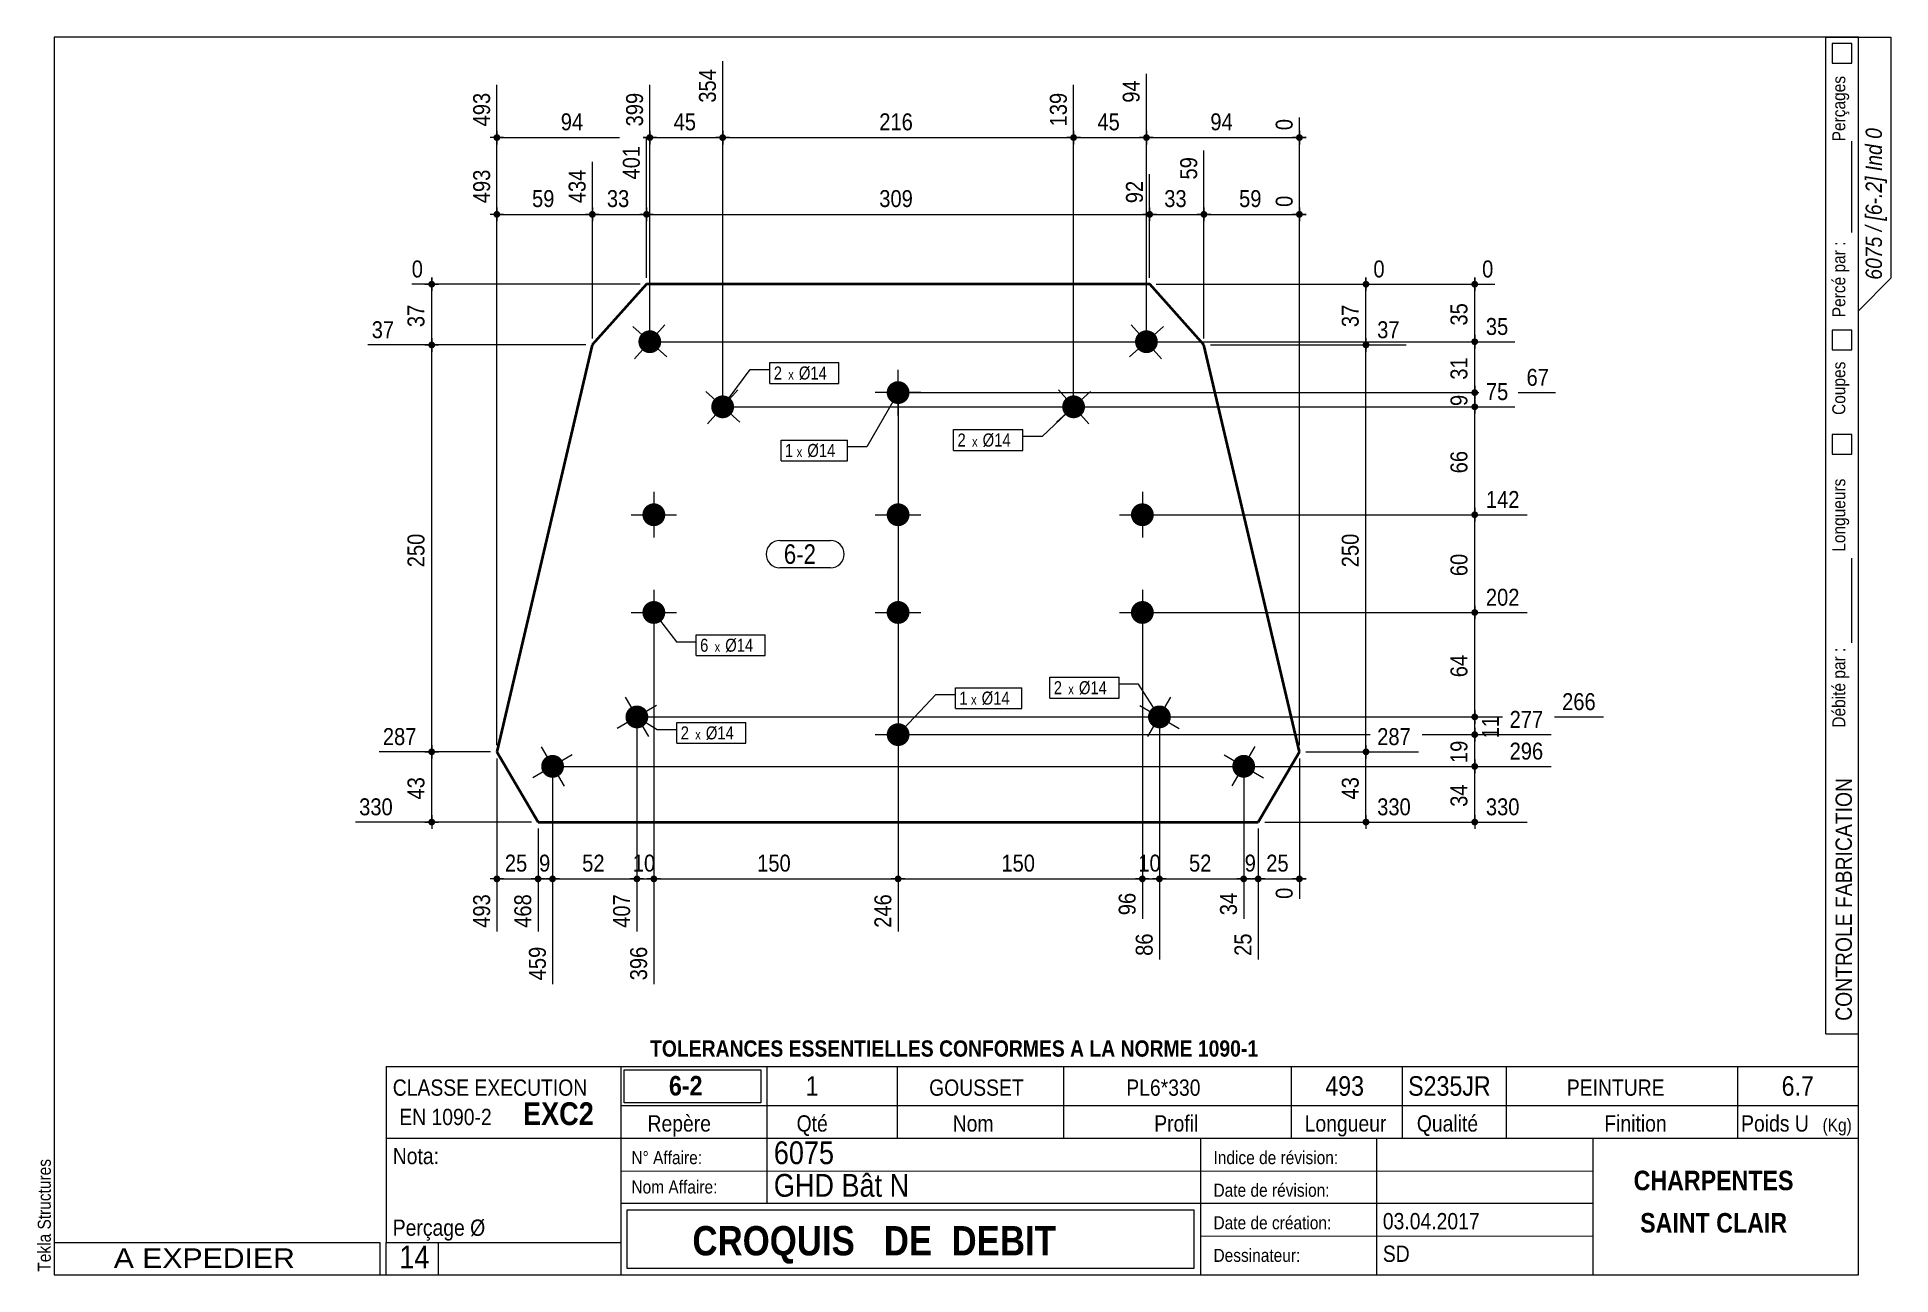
# Model space of a CAD drawing. Header units: millimetres. Extents: x 2 to 287, y 5 to 195.
import ezdxf

# ---------------------------------------------------------------- set-up
doc = ezdxf.new("R2010")
doc.units = ezdxf.units.MM
for name, color, linetype, lineweight in [('Autre type objet', 1, 'Continuous', 0), ('Boulon', 7, 'Continuous', 0), ('Cotation', 7, 'Continuous', 0), ('Désignation boulon', 3, 'Continuous', 0), ('Feuille dessin', 5, 'Continuous', 0), ('Piece', 2, 'Continuous', 0), ('Repère pièce', 3, 'Continuous', 0)]:
    doc.layers.add(name, color=color, linetype=linetype, lineweight=lineweight)
doc.styles.add('ARIAL', font='ARIAL.TTF')
doc.styles.add('ARIAL_BOLD', font='ARIALBD.TTF')
doc.styles.add('ARIAL_ITALIC', font='ARIALI.TTF')
doc.styles.add('ARIAL_NARROW', font='ARIAL.TTF')
doc.styles.add('COMIC_SANS_MS', font='COMIC.TTF')

# ---------------------------------------------------------------- blocks, each defined once
blk = doc.blocks.new('*A1')
at = {"layer": 'Boulon'}
blk.add_hatch(color=256, dxfattribs=at).paths.add_polyline_path([(136.33, 140.39), (136.33, 140.35), (136.32, 140.3), (136.32, 140.26), (136.32, 140.22), (136.31, 140.17), (136.3, 140.13), (136.3, 140.09), (136.29, 140.05), (136.28, 140.01), (136.27, 139.96), (136.25, 139.92), (136.24, 139.88), (136.23, 139.84), (136.21, 139.8), (136.2, 139.76), (136.18, 139.72), (136.16, 139.68), (136.14, 139.64), (136.12, 139.61), (136.1, 139.57), (136.08, 139.53), (136.06, 139.5), (136.03, 139.46), (136.01, 139.42), (135.99, 139.39), (135.96, 139.35), (135.93, 139.32), (135.9, 139.29), (135.88, 139.26), (135.85, 139.22), (135.82, 139.19), (135.79, 139.16), (135.75, 139.13), (135.72, 139.11), (135.69, 139.08), (135.66, 139.05), (135.62, 139.03), (135.59, 139), (135.55, 138.98), (135.52, 138.95), (135.48, 138.93), (135.44, 138.91), (135.4, 138.89), (135.37, 138.87), (135.33, 138.85), (135.29, 138.83), (135.25, 138.81), (135.21, 138.8), (135.17, 138.78), (135.13, 138.77), (135.09, 138.76), (135.05, 138.74), (135, 138.73), (134.96, 138.72), (134.92, 138.71), (134.88, 138.71), (134.84, 138.7), (134.79, 138.69), (134.75, 138.69), (134.71, 138.69), (134.67, 138.68), (134.62, 138.68), (134.58, 138.68), (134.54, 138.68), (134.49, 138.68), (134.45, 138.69), (134.41, 138.69), (134.37, 138.69), (134.32, 138.7), (134.28, 138.71), (134.24, 138.71), (134.2, 138.72), (134.15, 138.73), (134.11, 138.74), (134.07, 138.76), (134.03, 138.77), (133.99, 138.78), (133.95, 138.8), (133.91, 138.81), (133.87, 138.83), (133.83, 138.85), (133.79, 138.87), (133.75, 138.89), (133.72, 138.91), (133.68, 138.93), (133.64, 138.95), (133.61, 138.98), (133.57, 139), (133.54, 139.03), (133.5, 139.05), (133.47, 139.08), (133.44, 139.11), (133.4, 139.13), (133.37, 139.16), (133.34, 139.19), (133.31, 139.22), (133.28, 139.26), (133.25, 139.29), (133.23, 139.32), (133.2, 139.35), (133.17, 139.39), (133.15, 139.42), (133.12, 139.46), (133.1, 139.5), (133.08, 139.53), (133.06, 139.57), (133.04, 139.61), (133.02, 139.64), (133, 139.68), (132.98, 139.72), (132.96, 139.76), (132.95, 139.8), (132.93, 139.84), (132.92, 139.88), (132.91, 139.92), (132.89, 139.96), (132.88, 140.01), (132.87, 140.05), (132.86, 140.09), (132.86, 140.13), (132.85, 140.17), (132.84, 140.22), (132.84, 140.26), (132.83, 140.3), (132.83, 140.35), (132.83, 140.39), (132.83, 140.43), (132.83, 140.47), (132.83, 140.52), (132.83, 140.56), (132.84, 140.6), (132.84, 140.65), (132.85, 140.69), (132.86, 140.73), (132.86, 140.77), (132.87, 140.82), (132.88, 140.86), (132.89, 140.9), (132.91, 140.94), (132.92, 140.98), (132.93, 141.02), (132.95, 141.06), (132.96, 141.1), (132.98, 141.14), (133, 141.18), (133.02, 141.22), (133.04, 141.26), (133.06, 141.29), (133.08, 141.33), (133.1, 141.37), (133.12, 141.4), (133.15, 141.44), (133.17, 141.47), (133.2, 141.51), (133.23, 141.54), (133.25, 141.57), (133.28, 141.61), (133.31, 141.64), (133.34, 141.67), (133.37, 141.7), (133.4, 141.73), (133.44, 141.76), (133.47, 141.78), (133.5, 141.81), (133.54, 141.84), (133.57, 141.86), (133.61, 141.89), (133.64, 141.91), (133.68, 141.93), (133.72, 141.95), (133.75, 141.97), (133.79, 141.99), (133.83, 142.01), (133.87, 142.03), (133.91, 142.05), (133.95, 142.06), (133.99, 142.08), (134.03, 142.09), (134.07, 142.11), (134.11, 142.12), (134.15, 142.13), (134.2, 142.14), (134.24, 142.15), (134.28, 142.16), (134.32, 142.16), (134.37, 142.17), (134.41, 142.17), (134.45, 142.18), (134.49, 142.18), (134.54, 142.18), (134.58, 142.18), (134.62, 142.18), (134.67, 142.18), (134.71, 142.18), (134.75, 142.17), (134.79, 142.17), (134.84, 142.16), (134.88, 142.16), (134.92, 142.15), (134.96, 142.14), (135.01, 142.13), (135.05, 142.12), (135.09, 142.11), (135.13, 142.09), (135.17, 142.08), (135.21, 142.06), (135.25, 142.05), (135.29, 142.03), (135.33, 142.01), (135.37, 141.99), (135.4, 141.97), (135.44, 141.95), (135.48, 141.93), (135.52, 141.91), (135.55, 141.89), (135.59, 141.86), (135.62, 141.84), (135.66, 141.81), (135.69, 141.78), (135.72, 141.76), (135.76, 141.73), (135.79, 141.7), (135.82, 141.67), (135.85, 141.64), (135.88, 141.61), (135.9, 141.57), (135.93, 141.54), (135.96, 141.51), (135.99, 141.47), (136.01, 141.44), (136.03, 141.4), (136.06, 141.37), (136.08, 141.33), (136.1, 141.29), (136.12, 141.26), (136.14, 141.22), (136.16, 141.18), (136.18, 141.14), (136.2, 141.1), (136.21, 141.06), (136.23, 141.02), (136.24, 140.98), (136.25, 140.94), (136.27, 140.9), (136.28, 140.86), (136.29, 140.81), (136.3, 140.77), (136.3, 140.73), (136.31, 140.69), (136.32, 140.65), (136.32, 140.6), (136.32, 140.56), (136.33, 140.52), (136.33, 140.47), (136.33, 140.43)], flags=17)
at = {"layer": 'Boulon', "linetype": 'Continuous', "lineweight": 0}
for p, q in [((134.58, 136.93), (134.58, 143.93)), ((138.08, 140.43), (131.08, 140.43))]:
    blk.add_line(p, q, dxfattribs=at)
blk = doc.blocks.new('*A2')
at = {"layer": 'Boulon'}
blk.add_hatch(color=256, dxfattribs=at).paths.add_polyline_path([(132.84, 87.98), (132.84, 88.02), (132.84, 88.06), (132.84, 88.1), (132.85, 88.15), (132.85, 88.19), (132.86, 88.23), (132.87, 88.27), (132.88, 88.32), (132.89, 88.36), (132.9, 88.4), (132.91, 88.44), (132.92, 88.48), (132.94, 88.52), (132.95, 88.56), (132.97, 88.6), (132.99, 88.64), (133, 88.68), (133.02, 88.72), (133.04, 88.76), (133.06, 88.8), (133.08, 88.83), (133.11, 88.87), (133.13, 88.9), (133.15, 88.94), (133.18, 88.98), (133.21, 89.01), (133.23, 89.04), (133.26, 89.08), (133.29, 89.11), (133.32, 89.14), (133.35, 89.17), (133.38, 89.2), (133.41, 89.23), (133.44, 89.26), (133.48, 89.29), (133.51, 89.31), (133.54, 89.34), (133.58, 89.36), (133.61, 89.39), (133.65, 89.41), (133.69, 89.43), (133.72, 89.45), (133.76, 89.48), (133.8, 89.5), (133.84, 89.51), (133.88, 89.53), (133.92, 89.55), (133.96, 89.56), (134, 89.58), (134.04, 89.59), (134.08, 89.61), (134.12, 89.62), (134.16, 89.63), (134.2, 89.64), (134.24, 89.65), (134.29, 89.66), (134.33, 89.66), (134.37, 89.67), (134.41, 89.67), (134.46, 89.68), (134.5, 89.68), (134.54, 89.68), (134.59, 89.68), (134.63, 89.68), (134.67, 89.68), (134.71, 89.68), (134.76, 89.67), (134.8, 89.67), (134.84, 89.66), (134.89, 89.66), (134.93, 89.65), (134.97, 89.64), (135.01, 89.63), (135.05, 89.62), (135.09, 89.61), (135.14, 89.59), (135.18, 89.58), (135.22, 89.56), (135.26, 89.55), (135.3, 89.53), (135.33, 89.51), (135.37, 89.49), (135.41, 89.47), (135.45, 89.45), (135.49, 89.43), (135.52, 89.41), (135.56, 89.39), (135.59, 89.36), (135.63, 89.34), (135.66, 89.31), (135.7, 89.28), (135.73, 89.26), (135.76, 89.23), (135.79, 89.2), (135.82, 89.17), (135.85, 89.14), (135.88, 89.11), (135.91, 89.07), (135.94, 89.04), (135.97, 89.01), (135.99, 88.97), (136.02, 88.94), (136.04, 88.9), (136.06, 88.87), (136.09, 88.83), (136.11, 88.79), (136.13, 88.76), (136.15, 88.72), (136.17, 88.68), (136.19, 88.64), (136.2, 88.6), (136.22, 88.56), (136.23, 88.52), (136.25, 88.48), (136.26, 88.44), (136.27, 88.4), (136.28, 88.36), (136.29, 88.31), (136.3, 88.27), (136.31, 88.23), (136.32, 88.19), (136.32, 88.14), (136.33, 88.1), (136.33, 88.06), (136.33, 88.02), (136.33, 87.97), (136.33, 87.93), (136.33, 87.89), (136.33, 87.84), (136.33, 87.8), (136.33, 87.76), (136.32, 87.72), (136.32, 87.67), (136.31, 87.63), (136.3, 87.59), (136.29, 87.55), (136.28, 87.5), (136.27, 87.46), (136.26, 87.42), (136.25, 87.38), (136.23, 87.34), (136.22, 87.3), (136.2, 87.26), (136.18, 87.22), (136.17, 87.18), (136.15, 87.14), (136.13, 87.11), (136.11, 87.07), (136.08, 87.03), (136.06, 86.99), (136.04, 86.96), (136.01, 86.92), (135.99, 86.89), (135.96, 86.85), (135.94, 86.82), (135.91, 86.79), (135.88, 86.76), (135.85, 86.72), (135.82, 86.69), (135.79, 86.66), (135.76, 86.63), (135.73, 86.61), (135.69, 86.58), (135.66, 86.55), (135.63, 86.52), (135.59, 86.5), (135.56, 86.48), (135.52, 86.45), (135.48, 86.43), (135.45, 86.41), (135.41, 86.39), (135.37, 86.37), (135.33, 86.35), (135.29, 86.33), (135.25, 86.31), (135.21, 86.3), (135.17, 86.28), (135.13, 86.27), (135.09, 86.26), (135.05, 86.24), (135.01, 86.23), (134.97, 86.22), (134.92, 86.21), (134.88, 86.21), (134.84, 86.2), (134.8, 86.19), (134.75, 86.19), (134.71, 86.19), (134.67, 86.18), (134.63, 86.18), (134.58, 86.18), (134.54, 86.18), (134.5, 86.18), (134.45, 86.19), (134.41, 86.19), (134.37, 86.19), (134.33, 86.2), (134.28, 86.21), (134.24, 86.22), (134.2, 86.22), (134.16, 86.23), (134.12, 86.25), (134.08, 86.26), (134.03, 86.27), (133.99, 86.28), (133.95, 86.3), (133.91, 86.32), (133.87, 86.33), (133.84, 86.35), (133.8, 86.37), (133.76, 86.39), (133.72, 86.41), (133.68, 86.43), (133.65, 86.45), (133.61, 86.48), (133.58, 86.5), (133.54, 86.53), (133.51, 86.55), (133.47, 86.58), (133.44, 86.61), (133.41, 86.64), (133.38, 86.67), (133.35, 86.7), (133.32, 86.73), (133.29, 86.76), (133.26, 86.79), (133.23, 86.82), (133.2, 86.86), (133.18, 86.89), (133.15, 86.92), (133.13, 86.96), (133.11, 87), (133.08, 87.03), (133.06, 87.07), (133.04, 87.11), (133.02, 87.15), (133, 87.18), (132.98, 87.22), (132.97, 87.26), (132.95, 87.3), (132.94, 87.34), (132.92, 87.38), (132.91, 87.42), (132.9, 87.47), (132.89, 87.51), (132.88, 87.55), (132.87, 87.59), (132.86, 87.63), (132.85, 87.68), (132.85, 87.72), (132.84, 87.76), (132.84, 87.8), (132.84, 87.85), (132.84, 87.89), (132.83, 87.93)], flags=17)
at = {"layer": 'Boulon', "linetype": 'Continuous', "lineweight": 0}
for p, q in [((134.59, 91.43), (134.58, 84.43)), ((131.08, 87.93), (138.08, 87.93))]:
    blk.add_line(p, q, dxfattribs=at)
blk = doc.blocks.new('*A3')
at = {"layer": 'Boulon'}
for points in [[(95.33, 121.72), (95.33, 121.77), (95.33, 121.81), (95.34, 121.85), (95.34, 121.89), (95.35, 121.94), (95.36, 121.98), (95.36, 122.02), (95.37, 122.06), (95.38, 122.11), (95.39, 122.15), (95.41, 122.19), (95.42, 122.23), (95.43, 122.27), (95.45, 122.31), (95.46, 122.35), (95.48, 122.39), (95.5, 122.43), (95.52, 122.47), (95.54, 122.51), (95.56, 122.54), (95.58, 122.58), (95.6, 122.62), (95.63, 122.65), (95.65, 122.69), (95.67, 122.72), (95.7, 122.76), (95.73, 122.79), (95.76, 122.82), (95.78, 122.86), (95.81, 122.89), (95.84, 122.92), (95.87, 122.95), (95.9, 122.98), (95.94, 123.01), (95.97, 123.03), (96, 123.06), (96.04, 123.09), (96.07, 123.11), (96.11, 123.14), (96.14, 123.16), (96.18, 123.18), (96.22, 123.2), (96.26, 123.22), (96.29, 123.24), (96.33, 123.26), (96.37, 123.28), (96.41, 123.3), (96.45, 123.31), (96.49, 123.33), (96.53, 123.34), (96.57, 123.36), (96.61, 123.37), (96.65, 123.38), (96.7, 123.39), (96.74, 123.4), (96.78, 123.4), (96.82, 123.41), (96.87, 123.42), (96.91, 123.42), (96.95, 123.43), (96.99, 123.43), (97.04, 123.43), (97.08, 123.43), (97.12, 123.43), (97.17, 123.43), (97.21, 123.43), (97.25, 123.42), (97.29, 123.42), (97.34, 123.41), (97.38, 123.4), (97.42, 123.4), (97.46, 123.39), (97.51, 123.38), (97.55, 123.37), (97.59, 123.36), (97.63, 123.34), (97.67, 123.33), (97.71, 123.31), (97.75, 123.3), (97.79, 123.28), (97.83, 123.26), (97.87, 123.24), (97.91, 123.22), (97.94, 123.2), (97.98, 123.18), (98.02, 123.16), (98.05, 123.14), (98.09, 123.11), (98.12, 123.09), (98.16, 123.06), (98.19, 123.03), (98.22, 123.01), (98.26, 122.98), (98.29, 122.95), (98.32, 122.92), (98.35, 122.89), (98.38, 122.86), (98.41, 122.82), (98.43, 122.79), (98.46, 122.76), (98.49, 122.72), (98.51, 122.69), (98.54, 122.65), (98.56, 122.62), (98.58, 122.58), (98.6, 122.54), (98.62, 122.51), (98.64, 122.47), (98.66, 122.43), (98.68, 122.39), (98.7, 122.35), (98.71, 122.31), (98.73, 122.27), (98.74, 122.23), (98.75, 122.19), (98.77, 122.15), (98.78, 122.11), (98.79, 122.06), (98.8, 122.02), (98.8, 121.98), (98.81, 121.94), (98.82, 121.89), (98.82, 121.85), (98.83, 121.81), (98.83, 121.77), (98.83, 121.72), (98.83, 121.68), (98.83, 121.64), (98.83, 121.59), (98.83, 121.55), (98.82, 121.51), (98.82, 121.47), (98.81, 121.42), (98.8, 121.38), (98.8, 121.34), (98.79, 121.3), (98.78, 121.26), (98.77, 121.21), (98.75, 121.17), (98.74, 121.13), (98.73, 121.09), (98.71, 121.05), (98.7, 121.01), (98.68, 120.97), (98.66, 120.93), (98.64, 120.89), (98.62, 120.86), (98.6, 120.82), (98.58, 120.78), (98.56, 120.74), (98.54, 120.71), (98.51, 120.67), (98.49, 120.64), (98.46, 120.6), (98.43, 120.57), (98.41, 120.54), (98.38, 120.51), (98.35, 120.47), (98.32, 120.44), (98.29, 120.41), (98.26, 120.38), (98.22, 120.36), (98.19, 120.33), (98.16, 120.3), (98.12, 120.27), (98.09, 120.25), (98.05, 120.23), (98.02, 120.2), (97.98, 120.18), (97.94, 120.16), (97.91, 120.14), (97.87, 120.12), (97.83, 120.1), (97.79, 120.08), (97.75, 120.06), (97.71, 120.05), (97.67, 120.03), (97.63, 120.02), (97.59, 120.01), (97.55, 119.99), (97.51, 119.98), (97.46, 119.97), (97.42, 119.96), (97.38, 119.96), (97.34, 119.95), (97.29, 119.94), (97.25, 119.94), (97.21, 119.94), (97.17, 119.93), (97.12, 119.93), (97.08, 119.93), (97.04, 119.93), (96.99, 119.93), (96.95, 119.94), (96.91, 119.94), (96.87, 119.94), (96.82, 119.95), (96.78, 119.96), (96.74, 119.96), (96.7, 119.97), (96.65, 119.98), (96.61, 119.99), (96.57, 120.01), (96.53, 120.02), (96.49, 120.03), (96.45, 120.05), (96.41, 120.06), (96.37, 120.08), (96.33, 120.1), (96.29, 120.12), (96.26, 120.14), (96.22, 120.16), (96.18, 120.18), (96.14, 120.2), (96.11, 120.23), (96.07, 120.25), (96.04, 120.27), (96, 120.3), (95.97, 120.33), (95.94, 120.36), (95.9, 120.38), (95.87, 120.41), (95.84, 120.44), (95.81, 120.47), (95.78, 120.51), (95.76, 120.54), (95.73, 120.57), (95.7, 120.6), (95.67, 120.64), (95.65, 120.67), (95.63, 120.71), (95.6, 120.74), (95.58, 120.78), (95.56, 120.82), (95.54, 120.86), (95.52, 120.89), (95.5, 120.93), (95.48, 120.97), (95.46, 121.01), (95.45, 121.05), (95.43, 121.09), (95.42, 121.13), (95.41, 121.17), (95.39, 121.21), (95.38, 121.26), (95.37, 121.3), (95.36, 121.34), (95.36, 121.38), (95.35, 121.42), (95.34, 121.47), (95.34, 121.51), (95.33, 121.55), (95.33, 121.59), (95.33, 121.64), (95.33, 121.68)], [(132.83, 121.72), (132.83, 121.77), (132.83, 121.81), (132.84, 121.85), (132.84, 121.89), (132.85, 121.94), (132.86, 121.98), (132.86, 122.02), (132.87, 122.06), (132.88, 122.11), (132.89, 122.15), (132.91, 122.19), (132.92, 122.23), (132.93, 122.27), (132.95, 122.31), (132.96, 122.35), (132.98, 122.39), (133, 122.43), (133.02, 122.47), (133.04, 122.51), (133.06, 122.54), (133.08, 122.58), (133.1, 122.62), (133.13, 122.65), (133.15, 122.69), (133.17, 122.72), (133.2, 122.76), (133.23, 122.79), (133.26, 122.82), (133.28, 122.86), (133.31, 122.89), (133.34, 122.92), (133.37, 122.95), (133.4, 122.98), (133.44, 123.01), (133.47, 123.03), (133.5, 123.06), (133.54, 123.09), (133.57, 123.11), (133.61, 123.14), (133.64, 123.16), (133.68, 123.18), (133.72, 123.2), (133.76, 123.22), (133.79, 123.24), (133.83, 123.26), (133.87, 123.28), (133.91, 123.3), (133.95, 123.31), (133.99, 123.33), (134.03, 123.34), (134.07, 123.36), (134.11, 123.37), (134.15, 123.38), (134.2, 123.39), (134.24, 123.4), (134.28, 123.4), (134.32, 123.41), (134.37, 123.42), (134.41, 123.42), (134.45, 123.43), (134.49, 123.43), (134.54, 123.43), (134.58, 123.43), (134.62, 123.43), (134.67, 123.43), (134.71, 123.43), (134.75, 123.42), (134.79, 123.42), (134.84, 123.41), (134.88, 123.4), (134.92, 123.4), (134.96, 123.39), (135.01, 123.38), (135.05, 123.37), (135.09, 123.36), (135.13, 123.34), (135.17, 123.33), (135.21, 123.31), (135.25, 123.3), (135.29, 123.28), (135.33, 123.26), (135.37, 123.24), (135.41, 123.22), (135.44, 123.2), (135.48, 123.18), (135.52, 123.16), (135.55, 123.14), (135.59, 123.11), (135.62, 123.09), (135.66, 123.06), (135.69, 123.03), (135.72, 123.01), (135.76, 122.98), (135.79, 122.95), (135.82, 122.92), (135.85, 122.89), (135.88, 122.86), (135.91, 122.82), (135.93, 122.79), (135.96, 122.76), (135.99, 122.72), (136.01, 122.69), (136.04, 122.65), (136.06, 122.62), (136.08, 122.58), (136.1, 122.54), (136.12, 122.51), (136.14, 122.47), (136.16, 122.43), (136.18, 122.39), (136.2, 122.35), (136.21, 122.31), (136.23, 122.27), (136.24, 122.23), (136.25, 122.19), (136.27, 122.15), (136.28, 122.11), (136.29, 122.06), (136.3, 122.02), (136.3, 121.98), (136.31, 121.94), (136.32, 121.89), (136.32, 121.85), (136.33, 121.81), (136.33, 121.77), (136.33, 121.72), (136.33, 121.68), (136.33, 121.64), (136.33, 121.59), (136.33, 121.55), (136.32, 121.51), (136.32, 121.47), (136.31, 121.42), (136.3, 121.38), (136.3, 121.34), (136.29, 121.3), (136.28, 121.26), (136.27, 121.21), (136.25, 121.17), (136.24, 121.13), (136.23, 121.09), (136.21, 121.05), (136.2, 121.01), (136.18, 120.97), (136.16, 120.93), (136.14, 120.89), (136.12, 120.86), (136.1, 120.82), (136.08, 120.78), (136.06, 120.74), (136.04, 120.71), (136.01, 120.67), (135.99, 120.64), (135.96, 120.6), (135.93, 120.57), (135.91, 120.54), (135.88, 120.51), (135.85, 120.47), (135.82, 120.44), (135.79, 120.41), (135.76, 120.38), (135.72, 120.36), (135.69, 120.33), (135.66, 120.3), (135.62, 120.27), (135.59, 120.25), (135.55, 120.23), (135.52, 120.2), (135.48, 120.18), (135.44, 120.16), (135.41, 120.14), (135.37, 120.12), (135.33, 120.1), (135.29, 120.08), (135.25, 120.06), (135.21, 120.05), (135.17, 120.03), (135.13, 120.02), (135.09, 120.01), (135.05, 119.99), (135.01, 119.98), (134.96, 119.97), (134.92, 119.96), (134.88, 119.96), (134.84, 119.95), (134.79, 119.94), (134.75, 119.94), (134.71, 119.94), (134.67, 119.93), (134.62, 119.93), (134.58, 119.93), (134.54, 119.93), (134.49, 119.93), (134.45, 119.94), (134.41, 119.94), (134.37, 119.94), (134.32, 119.95), (134.28, 119.96), (134.24, 119.96), (134.2, 119.97), (134.15, 119.98), (134.11, 119.99), (134.07, 120.01), (134.03, 120.02), (133.99, 120.03), (133.95, 120.05), (133.91, 120.06), (133.87, 120.08), (133.83, 120.1), (133.79, 120.12), (133.76, 120.14), (133.72, 120.16), (133.68, 120.18), (133.64, 120.2), (133.61, 120.23), (133.57, 120.25), (133.54, 120.27), (133.5, 120.3), (133.47, 120.33), (133.44, 120.36), (133.4, 120.38), (133.37, 120.41), (133.34, 120.44), (133.31, 120.47), (133.28, 120.51), (133.26, 120.54), (133.23, 120.57), (133.2, 120.6), (133.17, 120.64), (133.15, 120.67), (133.13, 120.71), (133.1, 120.74), (133.08, 120.78), (133.06, 120.82), (133.04, 120.86), (133.02, 120.89), (133, 120.93), (132.98, 120.97), (132.96, 121.01), (132.95, 121.05), (132.93, 121.09), (132.92, 121.13), (132.91, 121.17), (132.89, 121.21), (132.88, 121.26), (132.87, 121.3), (132.86, 121.34), (132.86, 121.38), (132.85, 121.42), (132.84, 121.47), (132.84, 121.51), (132.83, 121.55), (132.83, 121.59), (132.83, 121.64), (132.83, 121.68)], [(170.33, 121.72), (170.33, 121.77), (170.33, 121.81), (170.34, 121.85), (170.34, 121.89), (170.35, 121.94), (170.36, 121.98), (170.36, 122.02), (170.37, 122.06), (170.38, 122.11), (170.39, 122.15), (170.41, 122.19), (170.42, 122.23), (170.43, 122.27), (170.45, 122.31), (170.46, 122.35), (170.48, 122.39), (170.5, 122.43), (170.52, 122.47), (170.54, 122.51), (170.56, 122.54), (170.58, 122.58), (170.6, 122.62), (170.63, 122.65), (170.65, 122.69), (170.67, 122.72), (170.7, 122.76), (170.73, 122.79), (170.76, 122.82), (170.78, 122.86), (170.81, 122.89), (170.84, 122.92), (170.87, 122.95), (170.9, 122.98), (170.94, 123.01), (170.97, 123.03), (171, 123.06), (171.04, 123.09), (171.07, 123.11), (171.11, 123.14), (171.14, 123.16), (171.18, 123.18), (171.22, 123.2), (171.26, 123.22), (171.29, 123.24), (171.33, 123.26), (171.37, 123.28), (171.41, 123.3), (171.45, 123.31), (171.49, 123.33), (171.53, 123.34), (171.57, 123.36), (171.61, 123.37), (171.65, 123.38), (171.7, 123.39), (171.74, 123.4), (171.78, 123.4), (171.82, 123.41), (171.87, 123.42), (171.91, 123.42), (171.95, 123.43), (171.99, 123.43), (172.04, 123.43), (172.08, 123.43), (172.12, 123.43), (172.17, 123.43), (172.21, 123.43), (172.25, 123.42), (172.29, 123.42), (172.34, 123.41), (172.38, 123.4), (172.42, 123.4), (172.46, 123.39), (172.51, 123.38), (172.55, 123.37), (172.59, 123.36), (172.63, 123.34), (172.67, 123.33), (172.71, 123.31), (172.75, 123.3), (172.79, 123.28), (172.83, 123.26), (172.87, 123.24), (172.91, 123.22), (172.94, 123.2), (172.98, 123.18), (173.02, 123.16), (173.05, 123.14), (173.09, 123.11), (173.12, 123.09), (173.16, 123.06), (173.19, 123.03), (173.22, 123.01), (173.26, 122.98), (173.29, 122.95), (173.32, 122.92), (173.35, 122.89), (173.38, 122.86), (173.41, 122.82), (173.43, 122.79), (173.46, 122.76), (173.49, 122.72), (173.51, 122.69), (173.54, 122.65), (173.56, 122.62), (173.58, 122.58), (173.6, 122.54), (173.62, 122.51), (173.64, 122.47), (173.66, 122.43), (173.68, 122.39), (173.7, 122.35), (173.71, 122.31), (173.73, 122.27), (173.74, 122.23), (173.75, 122.19), (173.77, 122.15), (173.78, 122.11), (173.79, 122.06), (173.8, 122.02), (173.8, 121.98), (173.81, 121.94), (173.82, 121.89), (173.82, 121.85), (173.83, 121.81), (173.83, 121.77), (173.83, 121.72), (173.83, 121.68), (173.83, 121.64), (173.83, 121.59), (173.83, 121.55), (173.82, 121.51), (173.82, 121.47), (173.81, 121.42), (173.8, 121.38), (173.8, 121.34), (173.79, 121.3), (173.78, 121.26), (173.77, 121.21), (173.75, 121.17), (173.74, 121.13), (173.73, 121.09), (173.71, 121.05), (173.7, 121.01), (173.68, 120.97), (173.66, 120.93), (173.64, 120.89), (173.62, 120.86), (173.6, 120.82), (173.58, 120.78), (173.56, 120.74), (173.54, 120.71), (173.51, 120.67), (173.49, 120.64), (173.46, 120.6), (173.43, 120.57), (173.41, 120.54), (173.38, 120.51), (173.35, 120.47), (173.32, 120.44), (173.29, 120.41), (173.26, 120.38), (173.22, 120.36), (173.19, 120.33), (173.16, 120.3), (173.12, 120.27), (173.09, 120.25), (173.05, 120.23), (173.02, 120.2), (172.98, 120.18), (172.94, 120.16), (172.91, 120.14), (172.87, 120.12), (172.83, 120.1), (172.79, 120.08), (172.75, 120.06), (172.71, 120.05), (172.67, 120.03), (172.63, 120.02), (172.59, 120.01), (172.55, 119.99), (172.51, 119.98), (172.46, 119.97), (172.42, 119.96), (172.38, 119.96), (172.34, 119.95), (172.29, 119.94), (172.25, 119.94), (172.21, 119.94), (172.17, 119.93), (172.12, 119.93), (172.08, 119.93), (172.04, 119.93), (171.99, 119.93), (171.95, 119.94), (171.91, 119.94), (171.87, 119.94), (171.82, 119.95), (171.78, 119.96), (171.74, 119.96), (171.7, 119.97), (171.65, 119.98), (171.61, 119.99), (171.57, 120.01), (171.53, 120.02), (171.49, 120.03), (171.45, 120.05), (171.41, 120.06), (171.37, 120.08), (171.33, 120.1), (171.29, 120.12), (171.26, 120.14), (171.22, 120.16), (171.18, 120.18), (171.14, 120.2), (171.11, 120.23), (171.07, 120.25), (171.04, 120.27), (171, 120.3), (170.97, 120.33), (170.94, 120.36), (170.9, 120.38), (170.87, 120.41), (170.84, 120.44), (170.81, 120.47), (170.78, 120.51), (170.76, 120.54), (170.73, 120.57), (170.7, 120.6), (170.67, 120.64), (170.65, 120.67), (170.63, 120.71), (170.6, 120.74), (170.58, 120.78), (170.56, 120.82), (170.54, 120.86), (170.52, 120.89), (170.5, 120.93), (170.48, 120.97), (170.46, 121.01), (170.45, 121.05), (170.43, 121.09), (170.42, 121.13), (170.41, 121.17), (170.39, 121.21), (170.38, 121.26), (170.37, 121.3), (170.36, 121.34), (170.36, 121.38), (170.35, 121.42), (170.34, 121.47), (170.34, 121.51), (170.33, 121.55), (170.33, 121.59), (170.33, 121.64), (170.33, 121.68)], [(95.33, 106.72), (95.33, 106.77), (95.33, 106.81), (95.34, 106.85), (95.34, 106.89), (95.35, 106.94), (95.36, 106.98), (95.36, 107.02), (95.37, 107.06), (95.38, 107.11), (95.39, 107.15), (95.41, 107.19), (95.42, 107.23), (95.43, 107.27), (95.45, 107.31), (95.46, 107.35), (95.48, 107.39), (95.5, 107.43), (95.52, 107.47), (95.54, 107.51), (95.56, 107.54), (95.58, 107.58), (95.6, 107.62), (95.63, 107.65), (95.65, 107.69), (95.67, 107.72), (95.7, 107.76), (95.73, 107.79), (95.76, 107.82), (95.78, 107.86), (95.81, 107.89), (95.84, 107.92), (95.87, 107.95), (95.9, 107.98), (95.94, 108.01), (95.97, 108.03), (96, 108.06), (96.04, 108.09), (96.07, 108.11), (96.11, 108.14), (96.14, 108.16), (96.18, 108.18), (96.22, 108.2), (96.26, 108.22), (96.29, 108.24), (96.33, 108.26), (96.37, 108.28), (96.41, 108.3), (96.45, 108.31), (96.49, 108.33), (96.53, 108.34), (96.57, 108.36), (96.61, 108.37), (96.65, 108.38), (96.7, 108.39), (96.74, 108.4), (96.78, 108.4), (96.82, 108.41), (96.87, 108.42), (96.91, 108.42), (96.95, 108.43), (96.99, 108.43), (97.04, 108.43), (97.08, 108.43), (97.12, 108.43), (97.17, 108.43), (97.21, 108.43), (97.25, 108.42), (97.29, 108.42), (97.34, 108.41), (97.38, 108.4), (97.42, 108.4), (97.46, 108.39), (97.51, 108.38), (97.55, 108.37), (97.59, 108.36), (97.63, 108.34), (97.67, 108.33), (97.71, 108.31), (97.75, 108.3), (97.79, 108.28), (97.83, 108.26), (97.87, 108.24), (97.91, 108.22), (97.94, 108.2), (97.98, 108.18), (98.02, 108.16), (98.05, 108.14), (98.09, 108.11), (98.12, 108.09), (98.16, 108.06), (98.19, 108.03), (98.22, 108.01), (98.26, 107.98), (98.29, 107.95), (98.32, 107.92), (98.35, 107.89), (98.38, 107.86), (98.41, 107.82), (98.43, 107.79), (98.46, 107.76), (98.49, 107.72), (98.51, 107.69), (98.54, 107.65), (98.56, 107.62), (98.58, 107.58), (98.6, 107.54), (98.62, 107.51), (98.64, 107.47), (98.66, 107.43), (98.68, 107.39), (98.7, 107.35), (98.71, 107.31), (98.73, 107.27), (98.74, 107.23), (98.75, 107.19), (98.77, 107.15), (98.78, 107.11), (98.79, 107.06), (98.8, 107.02), (98.8, 106.98), (98.81, 106.94), (98.82, 106.89), (98.82, 106.85), (98.83, 106.81), (98.83, 106.77), (98.83, 106.72), (98.83, 106.68), (98.83, 106.64), (98.83, 106.59), (98.83, 106.55), (98.82, 106.51), (98.82, 106.47), (98.81, 106.42), (98.8, 106.38), (98.8, 106.34), (98.79, 106.3), (98.78, 106.26), (98.77, 106.21), (98.75, 106.17), (98.74, 106.13), (98.73, 106.09), (98.71, 106.05), (98.7, 106.01), (98.68, 105.97), (98.66, 105.93), (98.64, 105.89), (98.62, 105.86), (98.6, 105.82), (98.58, 105.78), (98.56, 105.74), (98.54, 105.71), (98.51, 105.67), (98.49, 105.64), (98.46, 105.6), (98.43, 105.57), (98.41, 105.54), (98.38, 105.51), (98.35, 105.47), (98.32, 105.44), (98.29, 105.41), (98.26, 105.38), (98.22, 105.36), (98.19, 105.33), (98.16, 105.3), (98.12, 105.27), (98.09, 105.25), (98.05, 105.23), (98.02, 105.2), (97.98, 105.18), (97.94, 105.16), (97.91, 105.14), (97.87, 105.12), (97.83, 105.1), (97.79, 105.08), (97.75, 105.06), (97.71, 105.05), (97.67, 105.03), (97.63, 105.02), (97.59, 105.01), (97.55, 104.99), (97.51, 104.98), (97.46, 104.97), (97.42, 104.96), (97.38, 104.96), (97.34, 104.95), (97.29, 104.94), (97.25, 104.94), (97.21, 104.94), (97.17, 104.93), (97.12, 104.93), (97.08, 104.93), (97.04, 104.93), (96.99, 104.93), (96.95, 104.94), (96.91, 104.94), (96.87, 104.94), (96.82, 104.95), (96.78, 104.96), (96.74, 104.96), (96.7, 104.97), (96.65, 104.98), (96.61, 104.99), (96.57, 105.01), (96.53, 105.02), (96.49, 105.03), (96.45, 105.05), (96.41, 105.06), (96.37, 105.08), (96.33, 105.1), (96.29, 105.12), (96.26, 105.14), (96.22, 105.16), (96.18, 105.18), (96.14, 105.2), (96.11, 105.23), (96.07, 105.25), (96.04, 105.27), (96, 105.3), (95.97, 105.33), (95.94, 105.36), (95.9, 105.38), (95.87, 105.41), (95.84, 105.44), (95.81, 105.47), (95.78, 105.51), (95.76, 105.54), (95.73, 105.57), (95.7, 105.6), (95.67, 105.64), (95.65, 105.67), (95.63, 105.71), (95.6, 105.74), (95.58, 105.78), (95.56, 105.82), (95.54, 105.86), (95.52, 105.89), (95.5, 105.93), (95.48, 105.97), (95.46, 106.01), (95.45, 106.05), (95.43, 106.09), (95.42, 106.13), (95.41, 106.17), (95.39, 106.21), (95.38, 106.26), (95.37, 106.3), (95.36, 106.34), (95.36, 106.38), (95.35, 106.42), (95.34, 106.47), (95.34, 106.51), (95.33, 106.55), (95.33, 106.59), (95.33, 106.64), (95.33, 106.68)], [(132.83, 106.72), (132.83, 106.77), (132.83, 106.81), (132.84, 106.85), (132.84, 106.89), (132.85, 106.94), (132.86, 106.98), (132.86, 107.02), (132.87, 107.06), (132.88, 107.11), (132.89, 107.15), (132.91, 107.19), (132.92, 107.23), (132.93, 107.27), (132.95, 107.31), (132.96, 107.35), (132.98, 107.39), (133, 107.43), (133.02, 107.47), (133.04, 107.51), (133.06, 107.54), (133.08, 107.58), (133.1, 107.62), (133.13, 107.65), (133.15, 107.69), (133.17, 107.72), (133.2, 107.76), (133.23, 107.79), (133.26, 107.82), (133.28, 107.86), (133.31, 107.89), (133.34, 107.92), (133.37, 107.95), (133.4, 107.98), (133.44, 108.01), (133.47, 108.03), (133.5, 108.06), (133.54, 108.09), (133.57, 108.11), (133.61, 108.14), (133.64, 108.16), (133.68, 108.18), (133.72, 108.2), (133.76, 108.22), (133.79, 108.24), (133.83, 108.26), (133.87, 108.28), (133.91, 108.3), (133.95, 108.31), (133.99, 108.33), (134.03, 108.34), (134.07, 108.36), (134.11, 108.37), (134.15, 108.38), (134.2, 108.39), (134.24, 108.4), (134.28, 108.4), (134.32, 108.41), (134.37, 108.42), (134.41, 108.42), (134.45, 108.43), (134.49, 108.43), (134.54, 108.43), (134.58, 108.43), (134.62, 108.43), (134.67, 108.43), (134.71, 108.43), (134.75, 108.42), (134.79, 108.42), (134.84, 108.41), (134.88, 108.4), (134.92, 108.4), (134.96, 108.39), (135.01, 108.38), (135.05, 108.37), (135.09, 108.36), (135.13, 108.34), (135.17, 108.33), (135.21, 108.31), (135.25, 108.3), (135.29, 108.28), (135.33, 108.26), (135.37, 108.24), (135.41, 108.22), (135.44, 108.2), (135.48, 108.18), (135.52, 108.16), (135.55, 108.14), (135.59, 108.11), (135.62, 108.09), (135.66, 108.06), (135.69, 108.03), (135.72, 108.01), (135.76, 107.98), (135.79, 107.95), (135.82, 107.92), (135.85, 107.89), (135.88, 107.86), (135.91, 107.82), (135.93, 107.79), (135.96, 107.76), (135.99, 107.72), (136.01, 107.69), (136.04, 107.65), (136.06, 107.62), (136.08, 107.58), (136.1, 107.54), (136.12, 107.51), (136.14, 107.47), (136.16, 107.43), (136.18, 107.39), (136.2, 107.35), (136.21, 107.31), (136.23, 107.27), (136.24, 107.23), (136.25, 107.19), (136.27, 107.15), (136.28, 107.11), (136.29, 107.06), (136.3, 107.02), (136.3, 106.98), (136.31, 106.94), (136.32, 106.89), (136.32, 106.85), (136.33, 106.81), (136.33, 106.77), (136.33, 106.72), (136.33, 106.68), (136.33, 106.64), (136.33, 106.59), (136.33, 106.55), (136.32, 106.51), (136.32, 106.47), (136.31, 106.42), (136.3, 106.38), (136.3, 106.34), (136.29, 106.3), (136.28, 106.26), (136.27, 106.21), (136.25, 106.17), (136.24, 106.13), (136.23, 106.09), (136.21, 106.05), (136.2, 106.01), (136.18, 105.97), (136.16, 105.93), (136.14, 105.89), (136.12, 105.86), (136.1, 105.82), (136.08, 105.78), (136.06, 105.74), (136.04, 105.71), (136.01, 105.67), (135.99, 105.64), (135.96, 105.6), (135.93, 105.57), (135.91, 105.54), (135.88, 105.51), (135.85, 105.47), (135.82, 105.44), (135.79, 105.41), (135.76, 105.38), (135.72, 105.36), (135.69, 105.33), (135.66, 105.3), (135.62, 105.27), (135.59, 105.25), (135.55, 105.23), (135.52, 105.2), (135.48, 105.18), (135.44, 105.16), (135.41, 105.14), (135.37, 105.12), (135.33, 105.1), (135.29, 105.08), (135.25, 105.06), (135.21, 105.05), (135.17, 105.03), (135.13, 105.02), (135.09, 105.01), (135.05, 104.99), (135.01, 104.98), (134.96, 104.97), (134.92, 104.96), (134.88, 104.96), (134.84, 104.95), (134.79, 104.94), (134.75, 104.94), (134.71, 104.94), (134.67, 104.93), (134.62, 104.93), (134.58, 104.93), (134.54, 104.93), (134.49, 104.93), (134.45, 104.94), (134.41, 104.94), (134.37, 104.94), (134.32, 104.95), (134.28, 104.96), (134.24, 104.96), (134.2, 104.97), (134.15, 104.98), (134.11, 104.99), (134.07, 105.01), (134.03, 105.02), (133.99, 105.03), (133.95, 105.05), (133.91, 105.06), (133.87, 105.08), (133.83, 105.1), (133.79, 105.12), (133.76, 105.14), (133.72, 105.16), (133.68, 105.18), (133.64, 105.2), (133.61, 105.23), (133.57, 105.25), (133.54, 105.27), (133.5, 105.3), (133.47, 105.33), (133.44, 105.36), (133.4, 105.38), (133.37, 105.41), (133.34, 105.44), (133.31, 105.47), (133.28, 105.51), (133.26, 105.54), (133.23, 105.57), (133.2, 105.6), (133.17, 105.64), (133.15, 105.67), (133.13, 105.71), (133.1, 105.74), (133.08, 105.78), (133.06, 105.82), (133.04, 105.86), (133.02, 105.89), (133, 105.93), (132.98, 105.97), (132.96, 106.01), (132.95, 106.05), (132.93, 106.09), (132.92, 106.13), (132.91, 106.17), (132.89, 106.21), (132.88, 106.26), (132.87, 106.3), (132.86, 106.34), (132.86, 106.38), (132.85, 106.42), (132.84, 106.47), (132.84, 106.51), (132.83, 106.55), (132.83, 106.59), (132.83, 106.64), (132.83, 106.68)], [(170.33, 106.72), (170.33, 106.77), (170.33, 106.81), (170.34, 106.85), (170.34, 106.89), (170.35, 106.94), (170.36, 106.98), (170.36, 107.02), (170.37, 107.06), (170.38, 107.11), (170.39, 107.15), (170.41, 107.19), (170.42, 107.23), (170.43, 107.27), (170.45, 107.31), (170.46, 107.35), (170.48, 107.39), (170.5, 107.43), (170.52, 107.47), (170.54, 107.51), (170.56, 107.54), (170.58, 107.58), (170.6, 107.62), (170.63, 107.65), (170.65, 107.69), (170.67, 107.72), (170.7, 107.76), (170.73, 107.79), (170.76, 107.82), (170.78, 107.86), (170.81, 107.89), (170.84, 107.92), (170.87, 107.95), (170.9, 107.98), (170.94, 108.01), (170.97, 108.03), (171, 108.06), (171.04, 108.09), (171.07, 108.11), (171.11, 108.14), (171.14, 108.16), (171.18, 108.18), (171.22, 108.2), (171.26, 108.22), (171.29, 108.24), (171.33, 108.26), (171.37, 108.28), (171.41, 108.3), (171.45, 108.31), (171.49, 108.33), (171.53, 108.34), (171.57, 108.36), (171.61, 108.37), (171.65, 108.38), (171.7, 108.39), (171.74, 108.4), (171.78, 108.4), (171.82, 108.41), (171.87, 108.42), (171.91, 108.42), (171.95, 108.43), (171.99, 108.43), (172.04, 108.43), (172.08, 108.43), (172.12, 108.43), (172.17, 108.43), (172.21, 108.43), (172.25, 108.42), (172.29, 108.42), (172.34, 108.41), (172.38, 108.4), (172.42, 108.4), (172.46, 108.39), (172.51, 108.38), (172.55, 108.37), (172.59, 108.36), (172.63, 108.34), (172.67, 108.33), (172.71, 108.31), (172.75, 108.3), (172.79, 108.28), (172.83, 108.26), (172.87, 108.24), (172.91, 108.22), (172.94, 108.2), (172.98, 108.18), (173.02, 108.16), (173.05, 108.14), (173.09, 108.11), (173.12, 108.09), (173.16, 108.06), (173.19, 108.03), (173.22, 108.01), (173.26, 107.98), (173.29, 107.95), (173.32, 107.92), (173.35, 107.89), (173.38, 107.86), (173.41, 107.82), (173.43, 107.79), (173.46, 107.76), (173.49, 107.72), (173.51, 107.69), (173.54, 107.65), (173.56, 107.62), (173.58, 107.58), (173.6, 107.54), (173.62, 107.51), (173.64, 107.47), (173.66, 107.43), (173.68, 107.39), (173.7, 107.35), (173.71, 107.31), (173.73, 107.27), (173.74, 107.23), (173.75, 107.19), (173.77, 107.15), (173.78, 107.11), (173.79, 107.06), (173.8, 107.02), (173.8, 106.98), (173.81, 106.94), (173.82, 106.89), (173.82, 106.85), (173.83, 106.81), (173.83, 106.77), (173.83, 106.72), (173.83, 106.68), (173.83, 106.64), (173.83, 106.59), (173.83, 106.55), (173.82, 106.51), (173.82, 106.47), (173.81, 106.42), (173.8, 106.38), (173.8, 106.34), (173.79, 106.3), (173.78, 106.26), (173.77, 106.21), (173.75, 106.17), (173.74, 106.13), (173.73, 106.09), (173.71, 106.05), (173.7, 106.01), (173.68, 105.97), (173.66, 105.93), (173.64, 105.89), (173.62, 105.86), (173.6, 105.82), (173.58, 105.78), (173.56, 105.74), (173.54, 105.71), (173.51, 105.67), (173.49, 105.64), (173.46, 105.6), (173.43, 105.57), (173.41, 105.54), (173.38, 105.51), (173.35, 105.47), (173.32, 105.44), (173.29, 105.41), (173.26, 105.38), (173.22, 105.36), (173.19, 105.33), (173.16, 105.3), (173.12, 105.27), (173.09, 105.25), (173.05, 105.23), (173.02, 105.2), (172.98, 105.18), (172.94, 105.16), (172.91, 105.14), (172.87, 105.12), (172.83, 105.1), (172.79, 105.08), (172.75, 105.06), (172.71, 105.05), (172.67, 105.03), (172.63, 105.02), (172.59, 105.01), (172.55, 104.99), (172.51, 104.98), (172.46, 104.97), (172.42, 104.96), (172.38, 104.96), (172.34, 104.95), (172.29, 104.94), (172.25, 104.94), (172.21, 104.94), (172.17, 104.93), (172.12, 104.93), (172.08, 104.93), (172.04, 104.93), (171.99, 104.93), (171.95, 104.94), (171.91, 104.94), (171.87, 104.94), (171.82, 104.95), (171.78, 104.96), (171.74, 104.96), (171.7, 104.97), (171.65, 104.98), (171.61, 104.99), (171.57, 105.01), (171.53, 105.02), (171.49, 105.03), (171.45, 105.05), (171.41, 105.06), (171.37, 105.08), (171.33, 105.1), (171.29, 105.12), (171.26, 105.14), (171.22, 105.16), (171.18, 105.18), (171.14, 105.2), (171.11, 105.23), (171.07, 105.25), (171.04, 105.27), (171, 105.3), (170.97, 105.33), (170.94, 105.36), (170.9, 105.38), (170.87, 105.41), (170.84, 105.44), (170.81, 105.47), (170.78, 105.51), (170.76, 105.54), (170.73, 105.57), (170.7, 105.6), (170.67, 105.64), (170.65, 105.67), (170.63, 105.71), (170.6, 105.74), (170.58, 105.78), (170.56, 105.82), (170.54, 105.86), (170.52, 105.89), (170.5, 105.93), (170.48, 105.97), (170.46, 106.01), (170.45, 106.05), (170.43, 106.09), (170.42, 106.13), (170.41, 106.17), (170.39, 106.21), (170.38, 106.26), (170.37, 106.3), (170.36, 106.34), (170.36, 106.38), (170.35, 106.42), (170.34, 106.47), (170.34, 106.51), (170.33, 106.55), (170.33, 106.59), (170.33, 106.64), (170.33, 106.68)]]:
    blk.add_hatch(color=256, dxfattribs=at).paths.add_polyline_path(points, flags=17)
at = {"layer": 'Boulon', "linetype": 'Continuous', "lineweight": 0}
for p, q in [((97.08, 125.18), (97.08, 118.18)), ((134.58, 125.18), (134.58, 118.18)), ((172.08, 125.18), (172.08, 118.18)), ((93.58, 121.68), (100.58, 121.68)), ((131.08, 121.68), (138.08, 121.68)), ((168.58, 121.68), (175.58, 121.68)), ((97.08, 110.18), (97.08, 103.18)), ((134.58, 110.18), (134.58, 103.18)), ((172.08, 110.18), (172.08, 103.18)), ((93.58, 106.68), (100.58, 106.68)), ((131.08, 106.68), (138.08, 106.68)), ((168.58, 106.68), (175.58, 106.68))]:
    blk.add_line(p, q, dxfattribs=at)
blk = doc.blocks.new('*A4')
at = {"layer": 'Boulon'}
for points in [[(95.26, 146.96), (95.23, 146.99), (95.2, 147.03), (95.17, 147.06), (95.14, 147.09), (95.12, 147.12), (95.09, 147.15), (95.06, 147.19), (95.04, 147.22), (95.01, 147.26), (94.99, 147.29), (94.97, 147.33), (94.94, 147.37), (94.92, 147.4), (94.9, 147.44), (94.88, 147.48), (94.87, 147.52), (94.85, 147.56), (94.83, 147.6), (94.82, 147.64), (94.8, 147.68), (94.79, 147.72), (94.78, 147.76), (94.77, 147.8), (94.76, 147.85), (94.75, 147.89), (94.74, 147.93), (94.73, 147.97), (94.73, 148.01), (94.72, 148.06), (94.72, 148.1), (94.71, 148.14), (94.71, 148.19), (94.71, 148.23), (94.71, 148.27), (94.71, 148.31), (94.71, 148.36), (94.72, 148.4), (94.72, 148.44), (94.73, 148.49), (94.73, 148.53), (94.74, 148.57), (94.75, 148.61), (94.76, 148.65), (94.77, 148.7), (94.78, 148.74), (94.79, 148.78), (94.81, 148.82), (94.82, 148.86), (94.84, 148.9), (94.86, 148.94), (94.87, 148.98), (94.89, 149.02), (94.91, 149.05), (94.93, 149.09), (94.95, 149.13), (94.98, 149.17), (95, 149.2), (95.02, 149.24), (95.05, 149.27), (95.07, 149.31), (95.1, 149.34), (95.13, 149.37), (95.16, 149.41), (95.18, 149.44), (95.21, 149.47), (95.24, 149.5), (95.28, 149.53), (95.31, 149.56), (95.34, 149.59), (95.37, 149.61), (95.41, 149.64), (95.44, 149.66), (95.48, 149.69), (95.51, 149.71), (95.55, 149.74), (95.59, 149.76), (95.62, 149.78), (95.66, 149.8), (95.7, 149.82), (95.74, 149.84), (95.78, 149.85), (95.82, 149.87), (95.86, 149.88), (95.9, 149.9), (95.94, 149.91), (95.98, 149.92), (96.02, 149.94), (96.06, 149.95), (96.11, 149.95), (96.15, 149.96), (96.19, 149.97), (96.23, 149.98), (96.28, 149.98), (96.32, 149.99), (96.36, 149.99), (96.41, 149.99), (96.45, 149.99), (96.49, 149.99), (96.53, 149.99), (96.58, 149.99), (96.62, 149.98), (96.66, 149.98), (96.7, 149.97), (96.75, 149.97), (96.79, 149.96), (96.83, 149.95), (96.87, 149.94), (96.92, 149.93), (96.96, 149.92), (97, 149.91), (97.04, 149.89), (97.08, 149.88), (97.12, 149.86), (97.16, 149.85), (97.2, 149.83), (97.24, 149.81), (97.27, 149.79), (97.31, 149.77), (97.35, 149.75), (97.39, 149.73), (97.42, 149.7), (97.46, 149.68), (97.49, 149.65), (97.53, 149.63), (97.56, 149.6), (97.59, 149.57), (97.63, 149.55), (97.66, 149.52), (97.69, 149.49), (97.72, 149.46), (97.75, 149.43), (97.78, 149.39), (97.81, 149.36), (97.83, 149.33), (97.86, 149.29), (97.88, 149.26), (97.91, 149.22), (97.93, 149.19), (97.95, 149.15), (97.98, 149.11), (98, 149.08), (98.02, 149.04), (98.04, 149), (98.06, 148.96), (98.07, 148.92), (98.09, 148.88), (98.1, 148.84), (98.12, 148.8), (98.13, 148.76), (98.14, 148.72), (98.15, 148.68), (98.17, 148.64), (98.17, 148.59), (98.18, 148.55), (98.19, 148.51), (98.2, 148.47), (98.2, 148.42), (98.2, 148.38), (98.21, 148.34), (98.21, 148.3), (98.21, 148.25), (98.21, 148.21), (98.21, 148.17), (98.21, 148.12), (98.2, 148.08), (98.2, 148.04), (98.19, 148), (98.19, 147.95), (98.18, 147.91), (98.17, 147.87), (98.16, 147.83), (98.15, 147.79), (98.14, 147.74), (98.13, 147.7), (98.11, 147.66), (98.1, 147.62), (98.08, 147.58), (98.07, 147.54), (98.05, 147.5), (98.03, 147.46), (98.01, 147.43), (97.99, 147.39), (97.97, 147.35), (97.95, 147.31), (97.92, 147.28), (97.9, 147.24), (97.87, 147.21), (97.85, 147.17), (97.82, 147.14), (97.79, 147.11), (97.77, 147.07), (97.74, 147.04), (97.71, 147.01), (97.68, 146.98), (97.64, 146.95), (97.61, 146.92), (97.58, 146.9), (97.55, 146.87), (97.51, 146.84), (97.48, 146.82), (97.44, 146.79), (97.41, 146.77), (97.37, 146.75), (97.33, 146.72), (97.3, 146.7), (97.26, 146.68), (97.22, 146.66), (97.18, 146.65), (97.14, 146.63), (97.1, 146.61), (97.06, 146.6), (97.02, 146.58), (96.98, 146.57), (96.94, 146.56), (96.9, 146.55), (96.86, 146.54), (96.81, 146.53), (96.77, 146.52), (96.73, 146.51), (96.69, 146.51), (96.64, 146.5), (96.6, 146.5), (96.56, 146.49), (96.52, 146.49), (96.47, 146.49), (96.43, 146.49), (96.39, 146.49), (96.34, 146.49), (96.3, 146.5), (96.26, 146.5), (96.22, 146.51), (96.17, 146.51), (96.13, 146.52), (96.09, 146.53), (96.05, 146.54), (96.01, 146.55), (95.96, 146.56), (95.92, 146.58), (95.88, 146.59), (95.84, 146.6), (95.8, 146.62), (95.76, 146.64), (95.72, 146.65), (95.68, 146.67), (95.65, 146.69), (95.61, 146.71), (95.57, 146.73), (95.53, 146.76), (95.5, 146.78), (95.46, 146.8), (95.43, 146.83), (95.39, 146.85), (95.36, 146.88), (95.33, 146.91), (95.29, 146.94)], [(106.45, 136.97), (106.42, 137), (106.39, 137.03), (106.36, 137.06), (106.33, 137.09), (106.3, 137.13), (106.27, 137.16), (106.25, 137.19), (106.22, 137.23), (106.2, 137.26), (106.17, 137.3), (106.15, 137.34), (106.13, 137.37), (106.11, 137.41), (106.09, 137.45), (106.07, 137.49), (106.05, 137.53), (106.03, 137.57), (106.02, 137.61), (106, 137.65), (105.99, 137.69), (105.97, 137.73), (105.96, 137.77), (105.95, 137.81), (105.94, 137.85), (105.93, 137.89), (105.92, 137.93), (105.92, 137.98), (105.91, 138.02), (105.91, 138.06), (105.9, 138.11), (105.9, 138.15), (105.9, 138.19), (105.9, 138.23), (105.9, 138.28), (105.9, 138.32), (105.9, 138.36), (105.9, 138.41), (105.91, 138.45), (105.91, 138.49), (105.92, 138.53), (105.93, 138.58), (105.94, 138.62), (105.95, 138.66), (105.96, 138.7), (105.97, 138.74), (105.98, 138.78), (105.99, 138.82), (106.01, 138.86), (106.02, 138.9), (106.04, 138.94), (106.06, 138.98), (106.08, 139.02), (106.1, 139.06), (106.12, 139.1), (106.14, 139.14), (106.16, 139.17), (106.18, 139.21), (106.21, 139.24), (106.23, 139.28), (106.26, 139.31), (106.29, 139.35), (106.31, 139.38), (106.34, 139.41), (106.37, 139.44), (106.4, 139.48), (106.43, 139.51), (106.46, 139.53), (106.49, 139.56), (106.53, 139.59), (106.56, 139.62), (106.59, 139.64), (106.63, 139.67), (106.66, 139.69), (106.7, 139.72), (106.74, 139.74), (106.77, 139.76), (106.81, 139.78), (106.85, 139.8), (106.89, 139.82), (106.93, 139.84), (106.96, 139.86), (107, 139.87), (107.04, 139.89), (107.09, 139.9), (107.13, 139.92), (107.17, 139.93), (107.21, 139.94), (107.25, 139.95), (107.29, 139.96), (107.33, 139.97), (107.38, 139.98), (107.42, 139.98), (107.46, 139.99), (107.5, 139.99), (107.55, 139.99), (107.59, 140), (107.63, 140), (107.68, 140), (107.72, 139.99), (107.76, 139.99), (107.8, 139.99), (107.85, 139.98), (107.89, 139.98), (107.93, 139.97), (107.98, 139.97), (108.02, 139.96), (108.06, 139.95), (108.1, 139.94), (108.14, 139.92), (108.18, 139.91), (108.22, 139.9), (108.26, 139.88), (108.3, 139.87), (108.34, 139.85), (108.38, 139.83), (108.42, 139.82), (108.46, 139.8), (108.5, 139.78), (108.53, 139.75), (108.57, 139.73), (108.61, 139.71), (108.64, 139.68), (108.68, 139.66), (108.71, 139.63), (108.75, 139.61), (108.78, 139.58), (108.81, 139.55), (108.84, 139.52), (108.87, 139.49), (108.9, 139.46), (108.93, 139.43), (108.96, 139.4), (108.99, 139.37), (109.02, 139.33), (109.04, 139.3), (109.07, 139.26), (109.09, 139.23), (109.12, 139.19), (109.14, 139.16), (109.16, 139.12), (109.18, 139.08), (109.2, 139.04), (109.22, 139.01), (109.24, 138.97), (109.26, 138.93), (109.27, 138.89), (109.29, 138.85), (109.3, 138.81), (109.32, 138.77), (109.33, 138.73), (109.34, 138.68), (109.35, 138.64), (109.36, 138.6), (109.37, 138.56), (109.37, 138.52), (109.38, 138.47), (109.39, 138.43), (109.39, 138.39), (109.39, 138.34), (109.39, 138.3), (109.4, 138.26), (109.4, 138.22), (109.39, 138.17), (109.39, 138.13), (109.39, 138.09), (109.38, 138.04), (109.38, 138), (109.37, 137.96), (109.36, 137.92), (109.36, 137.88), (109.35, 137.83), (109.34, 137.79), (109.32, 137.75), (109.31, 137.71), (109.3, 137.67), (109.28, 137.63), (109.27, 137.59), (109.25, 137.55), (109.23, 137.51), (109.21, 137.47), (109.19, 137.43), (109.17, 137.39), (109.15, 137.36), (109.13, 137.32), (109.11, 137.28), (109.08, 137.25), (109.06, 137.21), (109.03, 137.18), (109.01, 137.15), (108.98, 137.11), (108.95, 137.08), (108.92, 137.05), (108.89, 137.02), (108.86, 136.99), (108.83, 136.96), (108.8, 136.93), (108.77, 136.9), (108.73, 136.87), (108.7, 136.85), (108.66, 136.82), (108.63, 136.8), (108.59, 136.77), (108.56, 136.75), (108.52, 136.73), (108.48, 136.71), (108.44, 136.69), (108.41, 136.67), (108.37, 136.65), (108.33, 136.63), (108.29, 136.62), (108.25, 136.6), (108.21, 136.59), (108.17, 136.58), (108.12, 136.56), (108.08, 136.55), (108.04, 136.54), (108, 136.53), (107.96, 136.52), (107.91, 136.52), (107.87, 136.51), (107.83, 136.51), (107.79, 136.5), (107.74, 136.5), (107.7, 136.5), (107.66, 136.5), (107.62, 136.5), (107.57, 136.5), (107.53, 136.5), (107.49, 136.5), (107.44, 136.51), (107.4, 136.51), (107.36, 136.52), (107.32, 136.53), (107.27, 136.54), (107.23, 136.55), (107.19, 136.56), (107.15, 136.57), (107.11, 136.58), (107.07, 136.59), (107.03, 136.61), (106.99, 136.62), (106.95, 136.64), (106.91, 136.66), (106.87, 136.68), (106.83, 136.7), (106.79, 136.72), (106.76, 136.74), (106.72, 136.76), (106.68, 136.78), (106.65, 136.81), (106.61, 136.83), (106.58, 136.86), (106.55, 136.89), (106.51, 136.91), (106.48, 136.94)]]:
    blk.add_hatch(color=256, dxfattribs=at).paths.add_polyline_path(points, flags=17)
at = {"layer": 'Boulon', "linetype": 'Continuous', "lineweight": 0}
for p, q in [((94.13, 145.63), (98.79, 150.85)), ((93.85, 150.57), (99.07, 145.91)), ((105.04, 140.58), (110.26, 135.91)), ((105.31, 135.64), (109.98, 140.86))]:
    blk.add_line(p, q, dxfattribs=at)
blk = doc.blocks.new('*A5')
at = {"layer": 'Boulon'}
for points in [[(93.63, 92.18), (93.66, 92.2), (93.7, 92.22), (93.74, 92.24), (93.78, 92.25), (93.82, 92.27), (93.86, 92.29), (93.9, 92.3), (93.94, 92.31), (93.98, 92.33), (94.02, 92.34), (94.06, 92.35), (94.11, 92.36), (94.15, 92.37), (94.19, 92.37), (94.23, 92.38), (94.28, 92.39), (94.32, 92.39), (94.36, 92.39), (94.4, 92.4), (94.45, 92.4), (94.49, 92.4), (94.53, 92.4), (94.58, 92.39), (94.62, 92.39), (94.66, 92.39), (94.7, 92.38), (94.75, 92.38), (94.79, 92.37), (94.83, 92.36), (94.87, 92.35), (94.92, 92.34), (94.96, 92.33), (95, 92.32), (95.04, 92.3), (95.08, 92.29), (95.12, 92.27), (95.16, 92.26), (95.2, 92.24), (95.24, 92.22), (95.28, 92.2), (95.31, 92.18), (95.35, 92.16), (95.39, 92.14), (95.42, 92.12), (95.46, 92.09), (95.5, 92.07), (95.53, 92.04), (95.56, 92.02), (95.6, 91.99), (95.63, 91.96), (95.66, 91.93), (95.69, 91.9), (95.72, 91.87), (95.75, 91.84), (95.78, 91.81), (95.81, 91.78), (95.84, 91.74), (95.86, 91.71), (95.89, 91.68), (95.91, 91.64), (95.94, 91.61), (95.96, 91.57), (95.98, 91.53), (96, 91.5), (96.03, 91.46), (96.04, 91.42), (96.06, 91.38), (96.08, 91.34), (96.1, 91.3), (96.11, 91.26), (96.13, 91.22), (96.14, 91.18), (96.15, 91.14), (96.16, 91.1), (96.18, 91.06), (96.19, 91.01), (96.19, 90.97), (96.2, 90.93), (96.21, 90.89), (96.21, 90.84), (96.22, 90.8), (96.22, 90.76), (96.22, 90.72), (96.22, 90.67), (96.22, 90.63), (96.22, 90.59), (96.22, 90.54), (96.22, 90.5), (96.21, 90.46), (96.21, 90.42), (96.2, 90.37), (96.2, 90.33), (96.19, 90.29), (96.18, 90.25), (96.17, 90.21), (96.16, 90.16), (96.14, 90.12), (96.13, 90.08), (96.12, 90.04), (96.1, 90), (96.08, 89.96), (96.07, 89.92), (96.05, 89.88), (96.03, 89.85), (96.01, 89.81), (95.99, 89.77), (95.97, 89.73), (95.94, 89.7), (95.92, 89.66), (95.9, 89.63), (95.87, 89.59), (95.84, 89.56), (95.82, 89.52), (95.79, 89.49), (95.76, 89.46), (95.73, 89.43), (95.7, 89.4), (95.67, 89.37), (95.64, 89.34), (95.6, 89.31), (95.57, 89.28), (95.54, 89.26), (95.5, 89.23), (95.47, 89.21), (95.43, 89.18), (95.4, 89.16), (95.36, 89.14), (95.32, 89.12), (95.28, 89.1), (95.25, 89.08), (95.21, 89.06), (95.17, 89.04), (95.13, 89.02), (95.09, 89.01), (95.05, 88.99), (95.01, 88.98), (94.97, 88.97), (94.92, 88.96), (94.88, 88.95), (94.84, 88.94), (94.8, 88.93), (94.76, 88.92), (94.71, 88.91), (94.67, 88.91), (94.63, 88.9), (94.59, 88.9), (94.54, 88.9), (94.5, 88.9), (94.46, 88.9), (94.41, 88.9), (94.37, 88.9), (94.33, 88.9), (94.29, 88.91), (94.24, 88.91), (94.2, 88.92), (94.16, 88.93), (94.12, 88.93), (94.07, 88.94), (94.03, 88.95), (93.99, 88.96), (93.95, 88.98), (93.91, 88.99), (93.87, 89), (93.83, 89.02), (93.79, 89.04), (93.75, 89.05), (93.71, 89.07), (93.67, 89.09), (93.63, 89.11), (93.6, 89.13), (93.56, 89.15), (93.52, 89.18), (93.49, 89.2), (93.45, 89.23), (93.42, 89.25), (93.38, 89.28), (93.35, 89.3), (93.32, 89.33), (93.29, 89.36), (93.26, 89.39), (93.22, 89.42), (93.2, 89.45), (93.17, 89.48), (93.14, 89.52), (93.11, 89.55), (93.08, 89.58), (93.06, 89.62), (93.03, 89.65), (93.01, 89.69), (92.99, 89.72), (92.96, 89.76), (92.94, 89.8), (92.92, 89.84), (92.9, 89.87), (92.89, 89.91), (92.87, 89.95), (92.85, 89.99), (92.84, 90.03), (92.82, 90.07), (92.81, 90.11), (92.79, 90.15), (92.78, 90.2), (92.77, 90.24), (92.76, 90.28), (92.75, 90.32), (92.75, 90.36), (92.74, 90.41), (92.74, 90.45), (92.73, 90.49), (92.73, 90.53), (92.73, 90.58), (92.72, 90.62), (92.72, 90.66), (92.73, 90.71), (92.73, 90.75), (92.73, 90.79), (92.73, 90.83), (92.74, 90.88), (92.75, 90.92), (92.75, 90.96), (92.76, 91), (92.77, 91.05), (92.78, 91.09), (92.79, 91.13), (92.8, 91.17), (92.82, 91.21), (92.83, 91.25), (92.85, 91.29), (92.86, 91.33), (92.88, 91.37), (92.9, 91.41), (92.92, 91.45), (92.94, 91.49), (92.96, 91.52), (92.98, 91.56), (93, 91.6), (93.03, 91.63), (93.05, 91.67), (93.08, 91.7), (93.1, 91.74), (93.13, 91.77), (93.16, 91.8), (93.19, 91.83), (93.22, 91.87), (93.25, 91.9), (93.28, 91.93), (93.31, 91.95), (93.34, 91.98), (93.38, 92.01), (93.41, 92.04), (93.44, 92.06), (93.48, 92.09), (93.52, 92.11), (93.55, 92.13), (93.59, 92.16)], [(80.69, 84.59), (80.73, 84.61), (80.76, 84.63), (80.8, 84.65), (80.84, 84.66), (80.88, 84.68), (80.92, 84.7), (80.96, 84.71), (81, 84.72), (81.04, 84.74), (81.09, 84.75), (81.13, 84.76), (81.17, 84.77), (81.21, 84.78), (81.25, 84.78), (81.3, 84.79), (81.34, 84.8), (81.38, 84.8), (81.42, 84.8), (81.47, 84.81), (81.51, 84.81), (81.55, 84.81), (81.6, 84.81), (81.64, 84.8), (81.68, 84.8), (81.72, 84.8), (81.77, 84.79), (81.81, 84.79), (81.85, 84.78), (81.89, 84.77), (81.94, 84.76), (81.98, 84.75), (82.02, 84.74), (82.06, 84.73), (82.1, 84.71), (82.14, 84.7), (82.18, 84.68), (82.22, 84.67), (82.26, 84.65), (82.3, 84.63), (82.34, 84.61), (82.38, 84.59), (82.41, 84.57), (82.45, 84.55), (82.49, 84.53), (82.52, 84.5), (82.56, 84.48), (82.59, 84.45), (82.63, 84.43), (82.66, 84.4), (82.69, 84.37), (82.72, 84.34), (82.75, 84.31), (82.78, 84.28), (82.81, 84.25), (82.84, 84.22), (82.87, 84.19), (82.9, 84.15), (82.93, 84.12), (82.95, 84.09), (82.98, 84.05), (83, 84.02), (83.02, 83.98), (83.05, 83.94), (83.07, 83.91), (83.09, 83.87), (83.11, 83.83), (83.12, 83.79), (83.14, 83.75), (83.16, 83.71), (83.17, 83.67), (83.19, 83.63), (83.2, 83.59), (83.22, 83.55), (83.23, 83.51), (83.24, 83.47), (83.25, 83.42), (83.26, 83.38), (83.26, 83.34), (83.27, 83.3), (83.27, 83.25), (83.28, 83.21), (83.28, 83.17), (83.28, 83.13), (83.29, 83.08), (83.29, 83.04), (83.28, 83), (83.28, 82.95), (83.28, 82.91), (83.28, 82.87), (83.27, 82.83), (83.26, 82.78), (83.26, 82.74), (83.25, 82.7), (83.24, 82.66), (83.23, 82.62), (83.22, 82.57), (83.21, 82.53), (83.19, 82.49), (83.18, 82.45), (83.16, 82.41), (83.15, 82.37), (83.13, 82.33), (83.11, 82.29), (83.09, 82.26), (83.07, 82.22), (83.05, 82.18), (83.03, 82.14), (83.01, 82.11), (82.98, 82.07), (82.96, 82.04), (82.93, 82), (82.91, 81.97), (82.88, 81.93), (82.85, 81.9), (82.82, 81.87), (82.79, 81.84), (82.76, 81.81), (82.73, 81.78), (82.7, 81.75), (82.67, 81.72), (82.63, 81.69), (82.6, 81.67), (82.57, 81.64), (82.53, 81.62), (82.49, 81.59), (82.46, 81.57), (82.42, 81.55), (82.38, 81.53), (82.35, 81.51), (82.31, 81.49), (82.27, 81.47), (82.23, 81.45), (82.19, 81.43), (82.15, 81.42), (82.11, 81.4), (82.07, 81.39), (82.03, 81.38), (81.99, 81.37), (81.95, 81.36), (81.9, 81.35), (81.86, 81.34), (81.82, 81.33), (81.78, 81.32), (81.73, 81.32), (81.69, 81.31), (81.65, 81.31), (81.61, 81.31), (81.56, 81.31), (81.52, 81.31), (81.48, 81.31), (81.43, 81.31), (81.39, 81.31), (81.35, 81.32), (81.31, 81.32), (81.26, 81.33), (81.22, 81.34), (81.18, 81.34), (81.14, 81.35), (81.09, 81.36), (81.05, 81.37), (81.01, 81.39), (80.97, 81.4), (80.93, 81.41), (80.89, 81.43), (80.85, 81.45), (80.81, 81.46), (80.77, 81.48), (80.73, 81.5), (80.7, 81.52), (80.66, 81.54), (80.62, 81.56), (80.59, 81.59), (80.55, 81.61), (80.51, 81.64), (80.48, 81.66), (80.45, 81.69), (80.41, 81.71), (80.38, 81.74), (80.35, 81.77), (80.32, 81.8), (80.29, 81.83), (80.26, 81.86), (80.23, 81.89), (80.2, 81.93), (80.17, 81.96), (80.15, 81.99), (80.12, 82.03), (80.1, 82.06), (80.07, 82.1), (80.05, 82.13), (80.03, 82.17), (80.01, 82.21), (79.98, 82.25), (79.97, 82.28), (79.95, 82.32), (79.93, 82.36), (79.91, 82.4), (79.9, 82.44), (79.88, 82.48), (79.87, 82.52), (79.86, 82.56), (79.85, 82.61), (79.83, 82.65), (79.82, 82.69), (79.82, 82.73), (79.81, 82.77), (79.8, 82.82), (79.8, 82.86), (79.79, 82.9), (79.79, 82.94), (79.79, 82.99), (79.79, 83.03), (79.79, 83.07), (79.79, 83.12), (79.79, 83.16), (79.79, 83.2), (79.8, 83.24), (79.8, 83.29), (79.81, 83.33), (79.81, 83.37), (79.82, 83.41), (79.83, 83.46), (79.84, 83.5), (79.85, 83.54), (79.87, 83.58), (79.88, 83.62), (79.89, 83.66), (79.91, 83.7), (79.93, 83.74), (79.94, 83.78), (79.96, 83.82), (79.98, 83.86), (80, 83.9), (80.02, 83.93), (80.04, 83.97), (80.07, 84.01), (80.09, 84.04), (80.11, 84.08), (80.14, 84.11), (80.17, 84.15), (80.19, 84.18), (80.22, 84.21), (80.25, 84.24), (80.28, 84.28), (80.31, 84.31), (80.34, 84.34), (80.37, 84.36), (80.41, 84.39), (80.44, 84.42), (80.47, 84.45), (80.51, 84.47), (80.54, 84.5), (80.58, 84.52), (80.61, 84.54), (80.65, 84.57)]]:
    blk.add_hatch(color=256, dxfattribs=at).paths.add_polyline_path(points, flags=17)
at = {"layer": 'Boulon', "linetype": 'Continuous', "lineweight": 0}
for p, q in [((97.49, 92.42), (91.46, 88.88)), ((92.7, 93.67), (96.24, 87.63)), ((79.76, 86.08), (83.31, 80.04)), ((84.55, 84.83), (78.52, 81.29))]:
    blk.add_line(p, q, dxfattribs=at)
blk = doc.blocks.new('*A6')
at = {"layer": 'Boulon'}
for points in [[(173.78, 89.17), (173.74, 89.19), (173.71, 89.21), (173.67, 89.24), (173.64, 89.26), (173.6, 89.29), (173.57, 89.32), (173.54, 89.35), (173.51, 89.37), (173.47, 89.4), (173.44, 89.43), (173.41, 89.47), (173.39, 89.5), (173.36, 89.53), (173.33, 89.56), (173.3, 89.6), (173.28, 89.63), (173.25, 89.67), (173.23, 89.7), (173.21, 89.74), (173.19, 89.78), (173.16, 89.81), (173.14, 89.85), (173.12, 89.89), (173.11, 89.93), (173.09, 89.97), (173.07, 90.01), (173.06, 90.05), (173.04, 90.09), (173.03, 90.13), (173.02, 90.17), (173.01, 90.21), (173, 90.25), (172.99, 90.3), (172.98, 90.34), (172.97, 90.38), (172.96, 90.42), (172.96, 90.46), (172.96, 90.51), (172.95, 90.55), (172.95, 90.59), (172.95, 90.64), (172.95, 90.68), (172.95, 90.72), (172.95, 90.77), (172.96, 90.81), (172.96, 90.85), (172.97, 90.89), (172.97, 90.94), (172.98, 90.98), (172.99, 91.02), (173, 91.06), (173.01, 91.1), (173.02, 91.15), (173.03, 91.19), (173.05, 91.23), (173.06, 91.27), (173.08, 91.31), (173.09, 91.35), (173.11, 91.39), (173.13, 91.43), (173.15, 91.46), (173.17, 91.5), (173.19, 91.54), (173.21, 91.58), (173.23, 91.61), (173.26, 91.65), (173.28, 91.68), (173.31, 91.72), (173.34, 91.75), (173.36, 91.78), (173.39, 91.82), (173.42, 91.85), (173.45, 91.88), (173.48, 91.91), (173.51, 91.94), (173.54, 91.97), (173.58, 92), (173.61, 92.02), (173.64, 92.05), (173.68, 92.07), (173.71, 92.1), (173.75, 92.12), (173.79, 92.15), (173.82, 92.17), (173.86, 92.19), (173.9, 92.21), (173.94, 92.23), (173.97, 92.25), (174.01, 92.26), (174.05, 92.28), (174.09, 92.3), (174.13, 92.31), (174.18, 92.32), (174.22, 92.34), (174.26, 92.35), (174.3, 92.36), (174.34, 92.37), (174.38, 92.37), (174.43, 92.38), (174.47, 92.39), (174.51, 92.39), (174.55, 92.4), (174.6, 92.4), (174.64, 92.4), (174.68, 92.4), (174.73, 92.4), (174.77, 92.4), (174.81, 92.4), (174.85, 92.4), (174.9, 92.39), (174.94, 92.39), (174.98, 92.38), (175.02, 92.37), (175.07, 92.36), (175.11, 92.36), (175.15, 92.34), (175.19, 92.33), (175.23, 92.32), (175.27, 92.31), (175.31, 92.29), (175.35, 92.28), (175.39, 92.26), (175.43, 92.24), (175.47, 92.22), (175.51, 92.2), (175.55, 92.18), (175.58, 92.16), (175.62, 92.14), (175.66, 92.12), (175.69, 92.09), (175.73, 92.07), (175.76, 92.04), (175.8, 92.02), (175.83, 91.99), (175.86, 91.96), (175.89, 91.93), (175.92, 91.9), (175.95, 91.87), (175.98, 91.84), (176.01, 91.81), (176.04, 91.78), (176.07, 91.74), (176.09, 91.71), (176.12, 91.68), (176.14, 91.64), (176.17, 91.6), (176.19, 91.57), (176.21, 91.53), (176.23, 91.49), (176.25, 91.46), (176.27, 91.42), (176.29, 91.38), (176.31, 91.34), (176.33, 91.3), (176.34, 91.26), (176.36, 91.22), (176.37, 91.18), (176.38, 91.14), (176.39, 91.1), (176.4, 91.05), (176.41, 91.01), (176.42, 90.97), (176.43, 90.93), (176.43, 90.88), (176.44, 90.84), (176.44, 90.8), (176.45, 90.76), (176.45, 90.71), (176.45, 90.67), (176.45, 90.63), (176.45, 90.58), (176.45, 90.54), (176.44, 90.5), (176.44, 90.46), (176.43, 90.41), (176.43, 90.37), (176.42, 90.33), (176.41, 90.29), (176.4, 90.24), (176.39, 90.2), (176.38, 90.16), (176.37, 90.12), (176.35, 90.08), (176.34, 90.04), (176.32, 90), (176.31, 89.96), (176.29, 89.92), (176.27, 89.88), (176.25, 89.84), (176.23, 89.81), (176.21, 89.77), (176.19, 89.73), (176.16, 89.7), (176.14, 89.66), (176.12, 89.62), (176.09, 89.59), (176.06, 89.56), (176.04, 89.52), (176.01, 89.49), (175.98, 89.46), (175.95, 89.43), (175.92, 89.4), (175.89, 89.37), (175.86, 89.34), (175.82, 89.31), (175.79, 89.28), (175.76, 89.26), (175.72, 89.23), (175.69, 89.21), (175.65, 89.18), (175.61, 89.16), (175.58, 89.14), (175.54, 89.12), (175.5, 89.1), (175.46, 89.08), (175.42, 89.06), (175.38, 89.04), (175.35, 89.03), (175.31, 89.01), (175.26, 89), (175.22, 88.98), (175.18, 88.97), (175.14, 88.96), (175.1, 88.95), (175.06, 88.94), (175.02, 88.93), (174.97, 88.93), (174.93, 88.92), (174.89, 88.91), (174.85, 88.91), (174.8, 88.91), (174.76, 88.9), (174.72, 88.9), (174.67, 88.9), (174.63, 88.9), (174.59, 88.91), (174.54, 88.91), (174.5, 88.91), (174.46, 88.92), (174.42, 88.93), (174.37, 88.93), (174.33, 88.94), (174.29, 88.95), (174.25, 88.96), (174.21, 88.97), (174.17, 88.99), (174.13, 89), (174.09, 89.01), (174.05, 89.03), (174.01, 89.05), (173.97, 89.06), (173.93, 89.08), (173.89, 89.1), (173.85, 89.12), (173.81, 89.14)], [(186.72, 81.58), (186.68, 81.6), (186.65, 81.63), (186.61, 81.65), (186.58, 81.68), (186.54, 81.7), (186.51, 81.73), (186.48, 81.76), (186.45, 81.79), (186.41, 81.82), (186.38, 81.85), (186.35, 81.88), (186.33, 81.91), (186.3, 81.94), (186.27, 81.98), (186.24, 82.01), (186.22, 82.05), (186.19, 82.08), (186.17, 82.12), (186.15, 82.15), (186.13, 82.19), (186.1, 82.23), (186.08, 82.27), (186.07, 82.3), (186.05, 82.34), (186.03, 82.38), (186.01, 82.42), (186, 82.46), (185.98, 82.5), (185.97, 82.54), (185.96, 82.58), (185.95, 82.63), (185.94, 82.67), (185.93, 82.71), (185.92, 82.75), (185.91, 82.79), (185.91, 82.84), (185.9, 82.88), (185.9, 82.92), (185.89, 82.97), (185.89, 83.01), (185.89, 83.05), (185.89, 83.09), (185.89, 83.14), (185.89, 83.18), (185.9, 83.22), (185.9, 83.27), (185.91, 83.31), (185.91, 83.35), (185.92, 83.39), (185.93, 83.43), (185.94, 83.48), (185.95, 83.52), (185.96, 83.56), (185.97, 83.6), (185.99, 83.64), (186, 83.68), (186.02, 83.72), (186.03, 83.76), (186.05, 83.8), (186.07, 83.84), (186.09, 83.88), (186.11, 83.92), (186.13, 83.95), (186.15, 83.99), (186.18, 84.03), (186.2, 84.06), (186.22, 84.1), (186.25, 84.13), (186.28, 84.17), (186.3, 84.2), (186.33, 84.23), (186.36, 84.26), (186.39, 84.29), (186.42, 84.32), (186.45, 84.35), (186.48, 84.38), (186.52, 84.41), (186.55, 84.44), (186.58, 84.46), (186.62, 84.49), (186.65, 84.51), (186.69, 84.54), (186.73, 84.56), (186.76, 84.58), (186.8, 84.6), (186.84, 84.62), (186.88, 84.64), (186.92, 84.66), (186.95, 84.68), (186.99, 84.69), (187.03, 84.71), (187.07, 84.72), (187.12, 84.74), (187.16, 84.75), (187.2, 84.76), (187.24, 84.77), (187.28, 84.78), (187.32, 84.79), (187.37, 84.8), (187.41, 84.8), (187.45, 84.81), (187.49, 84.81), (187.54, 84.82), (187.58, 84.82), (187.62, 84.82), (187.67, 84.82), (187.71, 84.82), (187.75, 84.81), (187.79, 84.81), (187.84, 84.81), (187.88, 84.8), (187.92, 84.8), (187.96, 84.79), (188.01, 84.78), (188.05, 84.77), (188.09, 84.76), (188.13, 84.75), (188.17, 84.74), (188.21, 84.72), (188.25, 84.71), (188.29, 84.69), (188.33, 84.67), (188.37, 84.66), (188.41, 84.64), (188.45, 84.62), (188.49, 84.6), (188.53, 84.58), (188.56, 84.56), (188.6, 84.53), (188.63, 84.51), (188.67, 84.48), (188.7, 84.46), (188.74, 84.43), (188.77, 84.4), (188.8, 84.38), (188.83, 84.35), (188.87, 84.32), (188.9, 84.29), (188.93, 84.26), (188.95, 84.22), (188.98, 84.19), (189.01, 84.16), (189.04, 84.12), (189.06, 84.09), (189.09, 84.05), (189.11, 84.02), (189.13, 83.98), (189.15, 83.95), (189.18, 83.91), (189.2, 83.87), (189.21, 83.83), (189.23, 83.79), (189.25, 83.75), (189.27, 83.71), (189.28, 83.67), (189.3, 83.63), (189.31, 83.59), (189.32, 83.55), (189.33, 83.51), (189.34, 83.47), (189.35, 83.43), (189.36, 83.38), (189.37, 83.34), (189.37, 83.3), (189.38, 83.26), (189.38, 83.21), (189.39, 83.17), (189.39, 83.13), (189.39, 83.09), (189.39, 83.04), (189.39, 83), (189.39, 82.96), (189.38, 82.91), (189.38, 82.87), (189.37, 82.83), (189.37, 82.79), (189.36, 82.74), (189.35, 82.7), (189.34, 82.66), (189.33, 82.62), (189.32, 82.58), (189.31, 82.54), (189.29, 82.49), (189.28, 82.45), (189.26, 82.41), (189.25, 82.37), (189.23, 82.34), (189.21, 82.3), (189.19, 82.26), (189.17, 82.22), (189.15, 82.18), (189.13, 82.15), (189.1, 82.11), (189.08, 82.07), (189.06, 82.04), (189.03, 82.01), (189, 81.97), (188.98, 81.94), (188.95, 81.91), (188.92, 81.87), (188.89, 81.84), (188.86, 81.81), (188.83, 81.78), (188.8, 81.75), (188.76, 81.73), (188.73, 81.7), (188.7, 81.67), (188.66, 81.65), (188.63, 81.62), (188.59, 81.6), (188.55, 81.58), (188.52, 81.55), (188.48, 81.53), (188.44, 81.51), (188.4, 81.49), (188.36, 81.48), (188.33, 81.46), (188.29, 81.44), (188.25, 81.43), (188.21, 81.41), (188.16, 81.4), (188.12, 81.39), (188.08, 81.37), (188.04, 81.36), (188, 81.36), (187.96, 81.35), (187.91, 81.34), (187.87, 81.33), (187.83, 81.33), (187.79, 81.32), (187.74, 81.32), (187.7, 81.32), (187.66, 81.32), (187.61, 81.32), (187.57, 81.32), (187.53, 81.32), (187.49, 81.32), (187.44, 81.33), (187.4, 81.33), (187.36, 81.34), (187.32, 81.35), (187.27, 81.36), (187.23, 81.37), (187.19, 81.38), (187.15, 81.39), (187.11, 81.4), (187.07, 81.41), (187.03, 81.43), (186.99, 81.44), (186.95, 81.46), (186.91, 81.48), (186.87, 81.5), (186.83, 81.52), (186.79, 81.54), (186.76, 81.56)]]:
    blk.add_hatch(color=256, dxfattribs=at).paths.add_polyline_path(points, flags=17)
at = {"layer": 'Boulon', "linetype": 'Continuous', "lineweight": 0}
for p, q in [((171.68, 92.42), (177.72, 88.88)), ((172.93, 87.63), (176.47, 93.67)), ((185.87, 80.05), (189.41, 86.09)), ((184.62, 84.84), (190.66, 81.3))]:
    blk.add_line(p, q, dxfattribs=at)
blk = doc.blocks.new('*A7')
at = {"layer": 'Boulon'}
for points in [[(173.84, 146.91), (173.81, 146.88), (173.77, 146.86), (173.74, 146.83), (173.7, 146.81), (173.67, 146.78), (173.63, 146.76), (173.59, 146.74), (173.56, 146.71), (173.52, 146.69), (173.48, 146.67), (173.44, 146.66), (173.4, 146.64), (173.36, 146.62), (173.32, 146.61), (173.28, 146.59), (173.24, 146.58), (173.2, 146.56), (173.16, 146.55), (173.12, 146.54), (173.08, 146.53), (173.03, 146.52), (172.99, 146.52), (172.95, 146.51), (172.91, 146.5), (172.86, 146.5), (172.82, 146.5), (172.78, 146.49), (172.74, 146.49), (172.69, 146.49), (172.65, 146.49), (172.61, 146.5), (172.56, 146.5), (172.52, 146.5), (172.48, 146.51), (172.44, 146.51), (172.39, 146.52), (172.35, 146.53), (172.31, 146.54), (172.27, 146.55), (172.23, 146.56), (172.19, 146.57), (172.14, 146.59), (172.1, 146.6), (172.06, 146.61), (172.02, 146.63), (171.98, 146.65), (171.95, 146.67), (171.91, 146.69), (171.87, 146.71), (171.83, 146.73), (171.79, 146.75), (171.76, 146.77), (171.72, 146.79), (171.69, 146.82), (171.65, 146.84), (171.62, 146.87), (171.59, 146.9), (171.55, 146.93), (171.52, 146.95), (171.49, 146.98), (171.46, 147.01), (171.43, 147.04), (171.4, 147.08), (171.37, 147.11), (171.34, 147.14), (171.32, 147.18), (171.29, 147.21), (171.27, 147.25), (171.24, 147.28), (171.22, 147.32), (171.2, 147.35), (171.18, 147.39), (171.16, 147.43), (171.14, 147.47), (171.12, 147.51), (171.1, 147.54), (171.08, 147.58), (171.07, 147.62), (171.05, 147.66), (171.04, 147.71), (171.03, 147.75), (171.02, 147.79), (171, 147.83), (170.99, 147.87), (170.99, 147.91), (170.98, 147.96), (170.97, 148), (170.97, 148.04), (170.96, 148.08), (170.96, 148.13), (170.96, 148.17), (170.96, 148.21), (170.95, 148.26), (170.96, 148.3), (170.96, 148.34), (170.96, 148.38), (170.96, 148.43), (170.97, 148.47), (170.98, 148.51), (170.98, 148.55), (170.99, 148.6), (171, 148.64), (171.01, 148.68), (171.02, 148.72), (171.03, 148.76), (171.05, 148.8), (171.06, 148.84), (171.08, 148.88), (171.09, 148.92), (171.11, 148.96), (171.13, 149), (171.15, 149.04), (171.17, 149.08), (171.19, 149.12), (171.21, 149.15), (171.23, 149.19), (171.26, 149.23), (171.28, 149.26), (171.31, 149.3), (171.33, 149.33), (171.36, 149.36), (171.39, 149.4), (171.42, 149.43), (171.45, 149.46), (171.48, 149.49), (171.51, 149.52), (171.54, 149.55), (171.57, 149.58), (171.6, 149.6), (171.64, 149.63), (171.67, 149.66), (171.71, 149.68), (171.74, 149.7), (171.78, 149.73), (171.82, 149.75), (171.85, 149.77), (171.89, 149.79), (171.93, 149.81), (171.97, 149.83), (172.01, 149.85), (172.05, 149.86), (172.09, 149.88), (172.13, 149.89), (172.17, 149.91), (172.21, 149.92), (172.25, 149.93), (172.29, 149.94), (172.33, 149.95), (172.38, 149.96), (172.42, 149.97), (172.46, 149.98), (172.5, 149.98), (172.55, 149.99), (172.59, 149.99), (172.63, 149.99), (172.67, 149.99), (172.72, 149.99), (172.76, 149.99), (172.8, 149.99), (172.85, 149.99), (172.89, 149.98), (172.93, 149.98), (172.97, 149.97), (173.02, 149.96), (173.06, 149.96), (173.1, 149.95), (173.14, 149.94), (173.18, 149.93), (173.22, 149.91), (173.27, 149.9), (173.31, 149.89), (173.35, 149.87), (173.39, 149.85), (173.43, 149.84), (173.46, 149.82), (173.5, 149.8), (173.54, 149.78), (173.58, 149.76), (173.61, 149.74), (173.65, 149.71), (173.69, 149.69), (173.72, 149.67), (173.76, 149.64), (173.79, 149.61), (173.82, 149.59), (173.86, 149.56), (173.89, 149.53), (173.92, 149.5), (173.95, 149.47), (173.98, 149.44), (174.01, 149.41), (174.04, 149.38), (174.07, 149.34), (174.09, 149.31), (174.12, 149.28), (174.14, 149.24), (174.17, 149.2), (174.19, 149.17), (174.21, 149.13), (174.23, 149.09), (174.25, 149.06), (174.27, 149.02), (174.29, 148.98), (174.31, 148.94), (174.33, 148.9), (174.34, 148.86), (174.36, 148.82), (174.37, 148.78), (174.38, 148.74), (174.39, 148.7), (174.41, 148.66), (174.41, 148.61), (174.42, 148.57), (174.43, 148.53), (174.44, 148.49), (174.44, 148.44), (174.45, 148.4), (174.45, 148.36), (174.45, 148.32), (174.45, 148.27), (174.45, 148.23), (174.45, 148.19), (174.45, 148.14), (174.45, 148.1), (174.45, 148.06), (174.44, 148.02), (174.43, 147.97), (174.43, 147.93), (174.42, 147.89), (174.41, 147.85), (174.4, 147.81), (174.39, 147.76), (174.38, 147.72), (174.36, 147.68), (174.35, 147.64), (174.33, 147.6), (174.32, 147.56), (174.3, 147.52), (174.28, 147.48), (174.26, 147.45), (174.24, 147.41), (174.22, 147.37), (174.2, 147.33), (174.18, 147.3), (174.15, 147.26), (174.13, 147.23), (174.1, 147.19), (174.08, 147.16), (174.05, 147.12), (174.02, 147.09), (173.99, 147.06), (173.96, 147.03), (173.93, 147), (173.9, 146.97), (173.87, 146.94)], [(162.65, 136.91), (162.62, 136.89), (162.59, 136.86), (162.55, 136.83), (162.52, 136.81), (162.48, 136.79), (162.45, 136.76), (162.41, 136.74), (162.37, 136.72), (162.33, 136.7), (162.3, 136.68), (162.26, 136.66), (162.22, 136.64), (162.18, 136.63), (162.14, 136.61), (162.1, 136.6), (162.06, 136.58), (162.02, 136.57), (161.98, 136.56), (161.93, 136.55), (161.89, 136.54), (161.85, 136.53), (161.81, 136.52), (161.77, 136.51), (161.72, 136.51), (161.68, 136.5), (161.64, 136.5), (161.59, 136.5), (161.55, 136.5), (161.51, 136.5), (161.47, 136.5), (161.42, 136.5), (161.38, 136.5), (161.34, 136.51), (161.29, 136.51), (161.25, 136.52), (161.21, 136.52), (161.17, 136.53), (161.13, 136.54), (161.08, 136.55), (161.04, 136.56), (161, 136.58), (160.96, 136.59), (160.92, 136.6), (160.88, 136.62), (160.84, 136.63), (160.8, 136.65), (160.76, 136.67), (160.72, 136.69), (160.69, 136.71), (160.65, 136.73), (160.61, 136.75), (160.57, 136.78), (160.54, 136.8), (160.5, 136.82), (160.47, 136.85), (160.43, 136.87), (160.4, 136.9), (160.37, 136.93), (160.34, 136.96), (160.31, 136.99), (160.27, 137.02), (160.24, 137.05), (160.22, 137.08), (160.19, 137.11), (160.16, 137.15), (160.13, 137.18), (160.11, 137.21), (160.08, 137.25), (160.06, 137.28), (160.04, 137.32), (160.01, 137.36), (159.99, 137.4), (159.97, 137.43), (159.95, 137.47), (159.93, 137.51), (159.92, 137.55), (159.9, 137.59), (159.88, 137.63), (159.87, 137.67), (159.86, 137.71), (159.84, 137.75), (159.83, 137.79), (159.82, 137.83), (159.81, 137.88), (159.8, 137.92), (159.79, 137.96), (159.79, 138), (159.78, 138.04), (159.78, 138.09), (159.77, 138.13), (159.77, 138.17), (159.77, 138.22), (159.77, 138.26), (159.77, 138.3), (159.77, 138.35), (159.78, 138.39), (159.78, 138.43), (159.79, 138.47), (159.79, 138.52), (159.8, 138.56), (159.81, 138.6), (159.82, 138.64), (159.83, 138.68), (159.84, 138.73), (159.85, 138.77), (159.86, 138.81), (159.88, 138.85), (159.89, 138.89), (159.91, 138.93), (159.93, 138.97), (159.94, 139.01), (159.96, 139.04), (159.98, 139.08), (160, 139.12), (160.03, 139.16), (160.05, 139.19), (160.07, 139.23), (160.1, 139.26), (160.12, 139.3), (160.15, 139.33), (160.18, 139.37), (160.2, 139.4), (160.23, 139.43), (160.26, 139.46), (160.29, 139.49), (160.32, 139.52), (160.35, 139.55), (160.39, 139.58), (160.42, 139.61), (160.45, 139.63), (160.49, 139.66), (160.52, 139.68), (160.56, 139.71), (160.59, 139.73), (160.63, 139.75), (160.67, 139.78), (160.71, 139.8), (160.74, 139.82), (160.78, 139.83), (160.82, 139.85), (160.86, 139.87), (160.9, 139.88), (160.94, 139.9), (160.98, 139.91), (161.02, 139.93), (161.07, 139.94), (161.11, 139.95), (161.15, 139.96), (161.19, 139.97), (161.23, 139.97), (161.28, 139.98), (161.32, 139.99), (161.36, 139.99), (161.4, 139.99), (161.45, 140), (161.49, 140), (161.53, 140), (161.58, 140), (161.62, 139.99), (161.66, 139.99), (161.7, 139.99), (161.75, 139.98), (161.79, 139.98), (161.83, 139.97), (161.87, 139.96), (161.92, 139.95), (161.96, 139.94), (162, 139.93), (162.04, 139.92), (162.08, 139.9), (162.12, 139.89), (162.16, 139.88), (162.2, 139.86), (162.24, 139.84), (162.28, 139.82), (162.32, 139.8), (162.36, 139.78), (162.39, 139.76), (162.43, 139.74), (162.47, 139.72), (162.5, 139.7), (162.54, 139.67), (162.57, 139.65), (162.61, 139.62), (162.64, 139.59), (162.67, 139.56), (162.71, 139.54), (162.74, 139.51), (162.77, 139.48), (162.8, 139.44), (162.83, 139.41), (162.85, 139.38), (162.88, 139.35), (162.91, 139.31), (162.93, 139.28), (162.96, 139.24), (162.98, 139.21), (163.01, 139.17), (163.03, 139.14), (163.05, 139.1), (163.07, 139.06), (163.09, 139.02), (163.11, 138.98), (163.13, 138.95), (163.14, 138.91), (163.16, 138.87), (163.17, 138.83), (163.19, 138.78), (163.2, 138.74), (163.21, 138.7), (163.22, 138.66), (163.23, 138.62), (163.24, 138.58), (163.25, 138.53), (163.25, 138.49), (163.26, 138.45), (163.26, 138.41), (163.27, 138.36), (163.27, 138.32), (163.27, 138.28), (163.27, 138.23), (163.27, 138.19), (163.27, 138.15), (163.27, 138.11), (163.26, 138.06), (163.26, 138.02), (163.25, 137.98), (163.24, 137.94), (163.23, 137.89), (163.23, 137.85), (163.22, 137.81), (163.2, 137.77), (163.19, 137.73), (163.18, 137.69), (163.16, 137.65), (163.15, 137.61), (163.13, 137.57), (163.12, 137.53), (163.1, 137.49), (163.08, 137.45), (163.06, 137.41), (163.04, 137.37), (163.02, 137.34), (162.99, 137.3), (162.97, 137.26), (162.94, 137.23), (162.92, 137.19), (162.89, 137.16), (162.87, 137.13), (162.84, 137.09), (162.81, 137.06), (162.78, 137.03), (162.75, 137), (162.72, 136.97), (162.69, 136.94)]]:
    blk.add_hatch(color=256, dxfattribs=at).paths.add_polyline_path(points, flags=17)
at = {"layer": 'Boulon', "linetype": 'Continuous', "lineweight": 0}
for p, q in [((175.04, 145.63), (170.37, 150.85)), ((170.1, 145.91), (175.31, 150.58)), ((158.91, 135.91), (164.13, 140.58)), ((163.85, 135.64), (159.19, 140.86))]:
    blk.add_line(p, q, dxfattribs=at)
blk = doc.blocks.new('*A8')
at = {"layer": 'Piece', "color": 2, "linetype": 'Continuous', "lineweight": 40}
for p, q in [((95.96457, 157.065952), (87.635768, 147.744952)), ((173.202604, 157.065883), (95.96457, 157.065952)), ((181.531395, 147.744872), (173.202604, 157.065883)), ((87.635768, 147.744952), (72.979915, 85.289855)), ((196.189569, 85.289856), (181.531395, 147.744872)), ((79.304935, 74.508198), (72.979915, 85.289855)), ((189.864549, 74.508198), (196.189569, 85.289856)), ((79.304935, 74.508198), (189.864549, 74.508198))]:
    blk.add_line(p, q, dxfattribs=at)
blk = doc.blocks.new('*A9')
at = {"layer": 'Feuille dessin', "linetype": 'Continuous', "lineweight": 0}
for p, q in [((282, 195), (5, 195)), ((5, 195), (5, 5)), ((282, 5), (282, 195)), ((5, 5), (282, 5))]:
    blk.add_line(p, q, dxfattribs=at)
at = {"layer": 'Feuille dessin', "style": 'ARIAL', "width": 0.85}
blk.add_text('Tekla Structures', height=2, rotation=90, dxfattribs=at).set_placement((4.5, 5.5))
blk = doc.blocks.new('*A10')
at = {"layer": 'Autre type objet', "linetype": 'Continuous', "lineweight": 0}
for p, q in [((56, 37), (92, 37)), ((56, 37), (56, 10)), ((92, 37), (92, 10)), ((56, 26), (92, 26)), ((56, 10), (92, 10)), ((56, 5), (56, 10)), ((64, 5), (64, 10)), ((56, 5), (64, 5))]:
    blk.add_line(p, q, dxfattribs=at)
at = {"layer": 'Autre type objet', "width": 0.85}
for s, height, style, p in [('CLASSE EXECUTION', 2.5, 'ARIAL', (57, 32.5)), ('EXC2', 3.5, 'ARIAL_BOLD', (77, 28)), ('EN 1090-2', 2.5, 'ARIAL', (58, 28)), ('Nota:', 2.5, 'ARIAL', (57, 22)), ('Perçage Ø', 2.5, 'ARIAL', (57, 11)), ('14', 3.5, 'ARIAL_NARROW', (58.014234, 6))]:
    blk.add_text(s, height=height, dxfattribs=dict(at, style=style)).set_placement(p)
blk = doc.blocks.new('*A11')
at = {"layer": 'Autre type objet', "linetype": 'Continuous', "lineweight": 0}
for p, q in [((277, 42), (277, 195)), ((277, 195), (287, 195)), ((278, 194), (278, 191)), ((281, 194), (278, 194)), ((281, 191), (281, 194)), ((282, 42), (282, 195)), ((287, 195), (287, 158)), ((278, 191), (281, 191)), ((281, 165), (281, 179)), ((287, 158), (282, 153)), ((278, 150), (278, 147)), ((281, 150), (278, 150)), ((281, 147), (281, 150)), ((278, 147), (281, 147)), ((278, 134), (278, 131)), ((281, 134), (278, 134)), ((281, 131), (281, 134)), ((278, 131), (281, 131)), ((281, 102), (281, 115)), ((277, 42), (282, 42))]:
    blk.add_line(p, q, dxfattribs=at)
at = {"layer": 'Autre type objet', "width": 0.85}
for s, height, style, p in [('Perçages', 2, 'ARIAL', (280, 179)), ('6075 / [6-.2] Ind 0', 2.5, 'ARIAL_ITALIC', (285.619109, 157.760245)), ('Percé par :', 2, 'ARIAL', (280, 152)), ('Coupes', 2, 'ARIAL', (280, 137)), ('Longueurs', 2, 'ARIAL', (280, 116)), ('Débité par :', 2, 'ARIAL', (280, 89)), ('CONTROLE FABRICATION', 2.5, 'ARIAL', (281, 44))]:
    blk.add_text(s, height=height, rotation=90, dxfattribs=dict(at, style=style)).set_placement(p)
blk = doc.blocks.new('*A12')
at = {"layer": 'Autre type objet', "linetype": 'Continuous', "lineweight": 0}
for p, q in [((92, 37), (282, 37)), ((92, 37), (92, 31)), ((114.5, 31), (114.5, 37)), ((134.5, 31), (134.5, 37)), ((160, 31), (160, 37)), ((195, 31), (195, 37)), ((212, 31), (212, 37)), ((228, 31), (228, 37)), ((263.5, 31), (263.5, 37)), ((282, 31), (282, 37)), ((92.51953, 36.5), (113.5, 36.5)), ((92.51953, 31.394341), (92.51953, 36.5)), ((113.5, 36.5), (113.5, 31.394341)), ((113.5, 31.394341), (92.51953, 31.394341)), ((92, 31), (282, 31)), ((92, 31), (92, 5)), ((114.5, 16), (114.5, 31)), ((134.5, 26), (134.5, 31)), ((160, 26), (160, 31)), ((195, 26), (195, 31)), ((212, 26), (212, 31)), ((228, 26), (228, 31)), ((263.5, 26), (263.5, 31)), ((282, 5), (282, 31)), ((92, 26), (282, 26)), ((181, 26), (181, 5)), ((208, 26), (208, 5)), ((241.262466, 5), (241.262466, 26)), ((92, 21), (241.327069, 20.935451)), ((92, 16), (181, 16)), ((93, 15), (180, 15)), ((93, 6), (93, 15)), ((180, 15), (180, 6)), ((181, 16), (241.297815, 16.021151)), ((181, 11), (241.217807, 10.969512)), ((180, 6), (93, 6)), ((92, 5), (282, 5))]:
    blk.add_line(p, q, dxfattribs=at)
at = {"layer": 'Autre type objet', "width": 0.85}
for s, height, style, p in [('TOLERANCES ESSENTIELLES CONFORMES A LA NORME 1090-1', 2.5, 'ARIAL_BOLD', (96.5, 38.5)), ('6-2', 3, 'ARIAL_BOLD', (99.398273, 32.540141)), ('1', 3, 'ARIAL', (120.389893, 32.5)), ('GOUSSET', 2.5, 'ARIAL', (139.346924, 32.5)), ('PL6*330', 2.5, 'ARIAL', (169.61084, 32.5)), ('493', 3, 'ARIAL', (200.165771, 32.5)), ('S235JR', 3, 'ARIAL', (212.880127, 32.5)), ('PEINTURE', 2.5, 'ARIAL', (237.24646, 32.5)), ('6.7', 3, 'ARIAL', (270.222412, 32.5)), ('Repère', 2.5, 'ARIAL', (96.112978, 27)), ('Qté', 2.5, 'ARIAL', (119, 27)), ('Nom', 2.5, 'ARIAL', (142.961426, 27)), ('Profil', 2.5, 'ARIAL', (173.903564, 27)), ('Longueur', 2.5, 'ARIAL', (197, 27)), ('Qualité', 2.5, 'ARIAL', (214.218018, 27)), ('Finition', 2.5, 'ARIAL', (243, 27)), ('Poids U', 2.5, 'ARIAL', (264, 27)), ('(Kg)', 2, 'ARIAL', (276.5, 27)), ('N° Affaire:', 2, 'ARIAL', (93.640566, 22)), ('6075', 3.5, 'ARIAL', (115.5, 22)), ('Indice de révision:', 2, 'ARIAL', (183, 22)), ('GHD Bât N', 3.5, 'ARIAL', (115.5, 17)), ('CHARPENTES', 3, 'ARIAL_BOLD', (247.5, 18)), ('Nom Affaire:', 2, 'ARIAL', (93.640566, 17.5)), ('Date de révision:', 2, 'ARIAL', (183, 17)), ('03.04.2017', 2.5, 'ARIAL', (209, 12)), ('SAINT CLAIR', 3, 'ARIAL_BOLD', (248.5, 11.5)), ('CROQUIS   DE  DEBIT', 4.5, 'ARIAL_BOLD', (103, 8)), ('Date de création:', 2, 'ARIAL', (183, 12)), ('Dessinateur:', 2, 'ARIAL', (183, 7)), ('SD', 2.5, 'ARIAL', (209, 7))]:
    blk.add_text(s, height=height, dxfattribs=dict(at, style=style)).set_placement(p)
blk = doc.blocks.new('*A13')
at = {"layer": 'Autre type objet', "linetype": 'Continuous', "lineweight": 0}
for p, q in [((5, 10), (55, 10)), ((5, 10), (5, 5)), ((55, 10), (55, 5)), ((5, 5), (55, 5))]:
    blk.add_line(p, q, dxfattribs=at)
at = {"layer": 'Autre type objet', "style": 'ARIAL', "width": 1.105}
blk.add_text('A EXPEDIER', height=3, dxfattribs=at).set_placement((14.169647, 6.073465))
blk = doc.blocks.new('*A14')
at = {"layer": 'Cotation'}
for points in [[(206.39, 147.23), (206.36, 147.23), (206.34, 147.23), (206.31, 147.23), (206.29, 147.24), (206.26, 147.25), (206.24, 147.26), (206.21, 147.26), (206.19, 147.27), (206.17, 147.29), (206.14, 147.3), (206.12, 147.31), (206.1, 147.33), (206.08, 147.34), (206.06, 147.36), (206.04, 147.38), (206.03, 147.4), (206.01, 147.41), (205.99, 147.44), (205.98, 147.46), (205.97, 147.48), (205.95, 147.5), (205.94, 147.52), (205.93, 147.55), (205.92, 147.57), (205.91, 147.59), (205.91, 147.62), (205.9, 147.64), (205.9, 147.67), (205.89, 147.69), (205.89, 147.72), (205.89, 147.74), (205.89, 147.77), (205.89, 147.8), (205.9, 147.82), (205.9, 147.85), (205.91, 147.87), (205.91, 147.9), (205.92, 147.92), (205.93, 147.94), (205.94, 147.97), (205.95, 147.99), (205.97, 148.01), (205.98, 148.03), (205.99, 148.05), (206.01, 148.07), (206.03, 148.09), (206.04, 148.11), (206.06, 148.13), (206.08, 148.15), (206.1, 148.16), (206.12, 148.18), (206.14, 148.19), (206.17, 148.2), (206.19, 148.21), (206.21, 148.23), (206.24, 148.23), (206.26, 148.24), (206.29, 148.25), (206.31, 148.25), (206.34, 148.26), (206.36, 148.26), (206.39, 148.26), (206.41, 148.26), (206.44, 148.26), (206.46, 148.26), (206.49, 148.26), (206.51, 148.25), (206.54, 148.25), (206.56, 148.24), (206.59, 148.23), (206.61, 148.23), (206.63, 148.21), (206.66, 148.2), (206.68, 148.19), (206.7, 148.18), (206.72, 148.16), (206.74, 148.15), (206.76, 148.13), (206.78, 148.11), (206.8, 148.09), (206.81, 148.07), (206.83, 148.05), (206.84, 148.03), (206.86, 148.01), (206.87, 147.99), (206.88, 147.97), (206.89, 147.94), (206.9, 147.92), (206.91, 147.9), (206.92, 147.87), (206.92, 147.85), (206.93, 147.82), (206.93, 147.8), (206.93, 147.77), (206.93, 147.74), (206.93, 147.72), (206.93, 147.69), (206.93, 147.67), (206.92, 147.64), (206.92, 147.62), (206.91, 147.59), (206.9, 147.57), (206.89, 147.55), (206.88, 147.52), (206.87, 147.5), (206.86, 147.48), (206.84, 147.46), (206.83, 147.44), (206.81, 147.41), (206.8, 147.4), (206.78, 147.38), (206.76, 147.36), (206.74, 147.34), (206.72, 147.33), (206.7, 147.31), (206.68, 147.3), (206.66, 147.29), (206.63, 147.27), (206.61, 147.26), (206.59, 147.26), (206.56, 147.25), (206.54, 147.24), (206.51, 147.23), (206.49, 147.23), (206.46, 147.23), (206.44, 147.23), (206.41, 147.22)], [(206.39, 84.77), (206.36, 84.77), (206.34, 84.78), (206.31, 84.78), (206.29, 84.79), (206.26, 84.79), (206.24, 84.8), (206.21, 84.81), (206.19, 84.82), (206.17, 84.83), (206.14, 84.84), (206.12, 84.86), (206.1, 84.87), (206.08, 84.89), (206.06, 84.9), (206.04, 84.92), (206.03, 84.94), (206.01, 84.96), (205.99, 84.98), (205.98, 85), (205.97, 85.02), (205.95, 85.04), (205.94, 85.07), (205.93, 85.09), (205.92, 85.11), (205.91, 85.14), (205.91, 85.16), (205.9, 85.19), (205.9, 85.21), (205.89, 85.24), (205.89, 85.26), (205.89, 85.29), (205.89, 85.32), (205.89, 85.34), (205.9, 85.37), (205.9, 85.39), (205.91, 85.42), (205.91, 85.44), (205.92, 85.47), (205.93, 85.49), (205.94, 85.51), (205.95, 85.53), (205.97, 85.56), (205.98, 85.58), (205.99, 85.6), (206.01, 85.62), (206.03, 85.64), (206.04, 85.66), (206.06, 85.68), (206.08, 85.69), (206.1, 85.71), (206.12, 85.72), (206.14, 85.74), (206.17, 85.75), (206.19, 85.76), (206.21, 85.77), (206.24, 85.78), (206.26, 85.79), (206.29, 85.79), (206.31, 85.8), (206.34, 85.8), (206.36, 85.81), (206.39, 85.81), (206.41, 85.81), (206.44, 85.81), (206.46, 85.81), (206.49, 85.8), (206.51, 85.8), (206.54, 85.79), (206.56, 85.79), (206.59, 85.78), (206.61, 85.77), (206.63, 85.76), (206.66, 85.75), (206.68, 85.74), (206.7, 85.72), (206.72, 85.71), (206.74, 85.69), (206.76, 85.68), (206.78, 85.66), (206.8, 85.64), (206.81, 85.62), (206.83, 85.6), (206.84, 85.58), (206.86, 85.56), (206.87, 85.53), (206.88, 85.51), (206.89, 85.49), (206.9, 85.47), (206.91, 85.44), (206.92, 85.42), (206.92, 85.39), (206.93, 85.37), (206.93, 85.34), (206.93, 85.32), (206.93, 85.29), (206.93, 85.26), (206.93, 85.24), (206.93, 85.21), (206.92, 85.19), (206.92, 85.16), (206.91, 85.14), (206.9, 85.11), (206.89, 85.09), (206.88, 85.07), (206.87, 85.04), (206.86, 85.02), (206.84, 85), (206.83, 84.98), (206.81, 84.96), (206.8, 84.94), (206.78, 84.92), (206.76, 84.9), (206.74, 84.89), (206.72, 84.87), (206.7, 84.86), (206.68, 84.84), (206.66, 84.83), (206.63, 84.82), (206.61, 84.81), (206.59, 84.8), (206.56, 84.79), (206.54, 84.79), (206.51, 84.78), (206.49, 84.78), (206.46, 84.77), (206.44, 84.77), (206.41, 84.77)]]:
    blk.add_hatch(color=256, dxfattribs=at).paths.add_polyline_path(points, flags=17)
at = {"layer": 'Cotation', "linetype": 'Continuous', "lineweight": 0}
for p, q in [((206.41, 148.78), (206.41, 146.7)), ((206.41, 147.74), (206.41, 148.78)), ((182.53, 147.74), (212.56, 147.74)), ((205.37, 147.74), (207.45, 147.74)), ((206.41, 85.29), (206.41, 147.74)), ((206.41, 86.33), (206.41, 84.25)), ((197.19, 85.29), (214.49, 85.29)), ((205.37, 85.29), (207.45, 85.29)), ((206.41, 85.29), (206.41, 84.25))]:
    blk.add_line(p, q, dxfattribs=at)
at = {"layer": 'Cotation'}
for p in [(206.41, 147.74), (206.41, 85.29)]:
    blk.add_point(p, dxfattribs=at)
at = {"layer": 'Cotation', "style": 'ARIAL', "width": 0.85}
blk.add_text('37', height=2.6, dxfattribs=at).set_placement((208.13, 148.78))
blk.add_text('250', height=2.6, rotation=90.0002, dxfattribs=at).set_placement((205.29, 113.62))
blk = doc.blocks.new('*A15')
at = {"layer": 'Cotation'}
for points in [[(206.39, 156.55), (206.36, 156.55), (206.34, 156.55), (206.31, 156.56), (206.29, 156.56), (206.26, 156.57), (206.24, 156.58), (206.21, 156.59), (206.19, 156.6), (206.17, 156.61), (206.14, 156.62), (206.12, 156.63), (206.1, 156.65), (206.08, 156.66), (206.06, 156.68), (206.04, 156.7), (206.03, 156.72), (206.01, 156.74), (205.99, 156.76), (205.98, 156.78), (205.97, 156.8), (205.95, 156.82), (205.94, 156.84), (205.93, 156.87), (205.92, 156.89), (205.91, 156.91), (205.91, 156.94), (205.9, 156.96), (205.9, 156.99), (205.89, 157.01), (205.89, 157.04), (205.89, 157.07), (205.89, 157.09), (205.89, 157.12), (205.9, 157.14), (205.9, 157.17), (205.91, 157.19), (205.91, 157.22), (205.92, 157.24), (205.93, 157.26), (205.94, 157.29), (205.95, 157.31), (205.97, 157.33), (205.98, 157.35), (205.99, 157.38), (206.01, 157.4), (206.03, 157.42), (206.04, 157.43), (206.06, 157.45), (206.08, 157.47), (206.1, 157.48), (206.12, 157.5), (206.14, 157.51), (206.17, 157.52), (206.19, 157.54), (206.21, 157.55), (206.24, 157.56), (206.26, 157.56), (206.29, 157.57), (206.31, 157.58), (206.34, 157.58), (206.36, 157.58), (206.39, 157.59), (206.41, 157.59), (206.44, 157.59), (206.46, 157.58), (206.49, 157.58), (206.51, 157.58), (206.54, 157.57), (206.56, 157.56), (206.59, 157.56), (206.61, 157.55), (206.63, 157.54), (206.66, 157.52), (206.68, 157.51), (206.7, 157.5), (206.72, 157.48), (206.74, 157.47), (206.76, 157.45), (206.78, 157.43), (206.8, 157.42), (206.81, 157.4), (206.83, 157.38), (206.84, 157.35), (206.86, 157.33), (206.87, 157.31), (206.88, 157.29), (206.89, 157.26), (206.9, 157.24), (206.91, 157.22), (206.92, 157.19), (206.92, 157.17), (206.93, 157.14), (206.93, 157.12), (206.93, 157.09), (206.93, 157.07), (206.93, 157.04), (206.93, 157.01), (206.93, 156.99), (206.92, 156.96), (206.92, 156.94), (206.91, 156.91), (206.9, 156.89), (206.89, 156.87), (206.88, 156.84), (206.87, 156.82), (206.86, 156.8), (206.84, 156.78), (206.83, 156.76), (206.81, 156.74), (206.8, 156.72), (206.78, 156.7), (206.76, 156.68), (206.74, 156.66), (206.72, 156.65), (206.7, 156.63), (206.68, 156.62), (206.66, 156.61), (206.63, 156.6), (206.61, 156.59), (206.59, 156.58), (206.56, 156.57), (206.54, 156.56), (206.51, 156.56), (206.49, 156.55), (206.46, 156.55), (206.44, 156.55), (206.41, 156.55)], [(206.39, 147.23), (206.36, 147.23), (206.34, 147.23), (206.31, 147.23), (206.29, 147.24), (206.26, 147.25), (206.24, 147.26), (206.21, 147.26), (206.19, 147.27), (206.17, 147.29), (206.14, 147.3), (206.12, 147.31), (206.1, 147.33), (206.08, 147.34), (206.06, 147.36), (206.04, 147.38), (206.03, 147.4), (206.01, 147.41), (205.99, 147.44), (205.98, 147.46), (205.97, 147.48), (205.95, 147.5), (205.94, 147.52), (205.93, 147.55), (205.92, 147.57), (205.91, 147.59), (205.91, 147.62), (205.9, 147.64), (205.9, 147.67), (205.89, 147.69), (205.89, 147.72), (205.89, 147.74), (205.89, 147.77), (205.89, 147.8), (205.9, 147.82), (205.9, 147.85), (205.91, 147.87), (205.91, 147.9), (205.92, 147.92), (205.93, 147.94), (205.94, 147.97), (205.95, 147.99), (205.97, 148.01), (205.98, 148.03), (205.99, 148.05), (206.01, 148.07), (206.03, 148.09), (206.04, 148.11), (206.06, 148.13), (206.08, 148.15), (206.1, 148.16), (206.12, 148.18), (206.14, 148.19), (206.17, 148.2), (206.19, 148.21), (206.21, 148.23), (206.24, 148.23), (206.26, 148.24), (206.29, 148.25), (206.31, 148.25), (206.34, 148.26), (206.36, 148.26), (206.39, 148.26), (206.41, 148.26), (206.44, 148.26), (206.46, 148.26), (206.49, 148.26), (206.51, 148.25), (206.54, 148.25), (206.56, 148.24), (206.59, 148.23), (206.61, 148.23), (206.63, 148.21), (206.66, 148.2), (206.68, 148.19), (206.7, 148.18), (206.72, 148.16), (206.74, 148.15), (206.76, 148.13), (206.78, 148.11), (206.8, 148.09), (206.81, 148.07), (206.83, 148.05), (206.84, 148.03), (206.86, 148.01), (206.87, 147.99), (206.88, 147.97), (206.89, 147.94), (206.9, 147.92), (206.91, 147.9), (206.92, 147.87), (206.92, 147.85), (206.93, 147.82), (206.93, 147.8), (206.93, 147.77), (206.93, 147.74), (206.93, 147.72), (206.93, 147.69), (206.93, 147.67), (206.92, 147.64), (206.92, 147.62), (206.91, 147.59), (206.9, 147.57), (206.89, 147.55), (206.88, 147.52), (206.87, 147.5), (206.86, 147.48), (206.84, 147.46), (206.83, 147.44), (206.81, 147.41), (206.8, 147.4), (206.78, 147.38), (206.76, 147.36), (206.74, 147.34), (206.72, 147.33), (206.7, 147.31), (206.68, 147.3), (206.66, 147.29), (206.63, 147.27), (206.61, 147.26), (206.59, 147.26), (206.56, 147.25), (206.54, 147.24), (206.51, 147.23), (206.49, 147.23), (206.46, 147.23), (206.44, 147.23), (206.41, 147.22)]]:
    blk.add_hatch(color=256, dxfattribs=at).paths.add_polyline_path(points, flags=17)
at = {"layer": 'Cotation', "linetype": 'Continuous', "lineweight": 0}
for p, q in [((174.2, 157.07), (209.48, 157.07)), ((205.37, 157.07), (207.45, 157.07)), ((206.41, 158.11), (206.41, 156.03)), ((206.41, 157.07), (206.41, 158.11)), ((206.41, 147.74), (206.41, 157.07)), ((206.41, 148.78), (206.41, 146.7)), ((182.53, 147.74), (212.56, 147.74)), ((205.37, 147.74), (207.45, 147.74)), ((206.41, 147.74), (206.41, 146.7))]:
    blk.add_line(p, q, dxfattribs=at)
at = {"layer": 'Cotation'}
for p in [(206.41, 157.07), (206.41, 147.74)]:
    blk.add_point(p, dxfattribs=at)
at = {"layer": 'Cotation', "style": 'ARIAL', "width": 0.85}
blk.add_text('0', height=2.6, dxfattribs=at).set_placement((207.55, 158.11))
blk.add_text('37', height=2.6, rotation=90.0002, dxfattribs=at).set_placement((205.29, 150.48))
blk = doc.blocks.new('*A16')
at = {"layer": 'Cotation'}
for points in [[(62.95, 84.77), (62.93, 84.77), (62.9, 84.78), (62.88, 84.78), (62.85, 84.79), (62.83, 84.79), (62.8, 84.8), (62.78, 84.81), (62.76, 84.82), (62.73, 84.83), (62.71, 84.84), (62.69, 84.86), (62.67, 84.87), (62.65, 84.89), (62.63, 84.9), (62.61, 84.92), (62.59, 84.94), (62.58, 84.96), (62.56, 84.98), (62.55, 85), (62.53, 85.02), (62.52, 85.04), (62.51, 85.07), (62.5, 85.09), (62.49, 85.11), (62.48, 85.14), (62.48, 85.16), (62.47, 85.19), (62.47, 85.21), (62.46, 85.24), (62.46, 85.26), (62.46, 85.29), (62.46, 85.32), (62.46, 85.34), (62.47, 85.37), (62.47, 85.39), (62.48, 85.42), (62.48, 85.44), (62.49, 85.47), (62.5, 85.49), (62.51, 85.51), (62.52, 85.53), (62.53, 85.56), (62.55, 85.58), (62.56, 85.6), (62.58, 85.62), (62.59, 85.64), (62.61, 85.66), (62.63, 85.68), (62.65, 85.69), (62.67, 85.71), (62.69, 85.72), (62.71, 85.74), (62.73, 85.75), (62.76, 85.76), (62.78, 85.77), (62.8, 85.78), (62.83, 85.79), (62.85, 85.79), (62.88, 85.8), (62.9, 85.8), (62.93, 85.81), (62.95, 85.81), (62.98, 85.81), (63.01, 85.81), (63.03, 85.81), (63.06, 85.8), (63.08, 85.8), (63.11, 85.79), (63.13, 85.79), (63.16, 85.78), (63.18, 85.77), (63.2, 85.76), (63.23, 85.75), (63.25, 85.74), (63.27, 85.72), (63.29, 85.71), (63.31, 85.69), (63.33, 85.68), (63.35, 85.66), (63.37, 85.64), (63.38, 85.62), (63.4, 85.6), (63.41, 85.58), (63.43, 85.56), (63.44, 85.53), (63.45, 85.51), (63.46, 85.49), (63.47, 85.47), (63.48, 85.44), (63.48, 85.42), (63.49, 85.39), (63.49, 85.37), (63.5, 85.34), (63.5, 85.32), (63.5, 85.29), (63.5, 85.26), (63.5, 85.24), (63.49, 85.21), (63.49, 85.19), (63.48, 85.16), (63.48, 85.14), (63.47, 85.11), (63.46, 85.09), (63.45, 85.07), (63.44, 85.04), (63.43, 85.02), (63.41, 85), (63.4, 84.98), (63.38, 84.96), (63.37, 84.94), (63.35, 84.92), (63.33, 84.9), (63.31, 84.89), (63.29, 84.87), (63.27, 84.86), (63.25, 84.84), (63.23, 84.83), (63.2, 84.82), (63.18, 84.81), (63.16, 84.8), (63.13, 84.79), (63.11, 84.79), (63.08, 84.78), (63.06, 84.78), (63.03, 84.77), (63.01, 84.77), (62.98, 84.77)], [(62.95, 73.99), (62.93, 73.99), (62.9, 73.99), (62.88, 74), (62.85, 74), (62.83, 74.01), (62.8, 74.02), (62.78, 74.03), (62.76, 74.04), (62.73, 74.05), (62.71, 74.06), (62.69, 74.08), (62.67, 74.09), (62.65, 74.11), (62.63, 74.12), (62.61, 74.14), (62.59, 74.16), (62.58, 74.18), (62.56, 74.2), (62.55, 74.22), (62.53, 74.24), (62.52, 74.26), (62.51, 74.29), (62.5, 74.31), (62.49, 74.33), (62.48, 74.36), (62.48, 74.38), (62.47, 74.41), (62.47, 74.43), (62.46, 74.46), (62.46, 74.48), (62.46, 74.51), (62.46, 74.53), (62.46, 74.56), (62.47, 74.58), (62.47, 74.61), (62.48, 74.63), (62.48, 74.66), (62.49, 74.68), (62.5, 74.71), (62.51, 74.73), (62.52, 74.75), (62.53, 74.78), (62.55, 74.8), (62.56, 74.82), (62.58, 74.84), (62.59, 74.86), (62.61, 74.88), (62.63, 74.89), (62.65, 74.91), (62.67, 74.93), (62.69, 74.94), (62.71, 74.95), (62.73, 74.97), (62.76, 74.98), (62.78, 74.99), (62.8, 75), (62.83, 75.01), (62.85, 75.01), (62.88, 75.02), (62.9, 75.02), (62.93, 75.03), (62.95, 75.03), (62.98, 75.03), (63.01, 75.03), (63.03, 75.03), (63.06, 75.02), (63.08, 75.02), (63.11, 75.01), (63.13, 75.01), (63.16, 75), (63.18, 74.99), (63.2, 74.98), (63.23, 74.97), (63.25, 74.95), (63.27, 74.94), (63.29, 74.93), (63.31, 74.91), (63.33, 74.89), (63.35, 74.88), (63.37, 74.86), (63.38, 74.84), (63.4, 74.82), (63.41, 74.8), (63.43, 74.78), (63.44, 74.75), (63.45, 74.73), (63.46, 74.71), (63.47, 74.68), (63.48, 74.66), (63.48, 74.63), (63.49, 74.61), (63.49, 74.58), (63.5, 74.56), (63.5, 74.53), (63.5, 74.51), (63.5, 74.48), (63.5, 74.46), (63.49, 74.43), (63.49, 74.41), (63.48, 74.38), (63.48, 74.36), (63.47, 74.33), (63.46, 74.31), (63.45, 74.29), (63.44, 74.26), (63.43, 74.24), (63.41, 74.22), (63.4, 74.2), (63.38, 74.18), (63.37, 74.16), (63.35, 74.14), (63.33, 74.12), (63.31, 74.11), (63.29, 74.09), (63.27, 74.08), (63.25, 74.06), (63.23, 74.05), (63.2, 74.04), (63.18, 74.03), (63.16, 74.02), (63.13, 74.01), (63.11, 74), (63.08, 74), (63.06, 73.99), (63.03, 73.99), (63.01, 73.99), (62.98, 73.99)]]:
    blk.add_hatch(color=256, dxfattribs=at).paths.add_polyline_path(points, flags=17)
at = {"layer": 'Cotation', "linetype": 'Continuous', "lineweight": 0}
for p, q in [((62.98, 86.33), (62.98, 84.25)), ((62.98, 85.29), (62.98, 86.33)), ((71.98, 85.29), (54.9, 85.29)), ((61.94, 85.29), (64.02, 85.29)), ((62.98, 74.51), (62.98, 85.29)), ((78.3, 74.51), (51.26, 74.51)), ((61.94, 74.51), (64.02, 74.51)), ((62.98, 75.55), (62.98, 73.47)), ((62.98, 74.51), (62.98, 73.47))]:
    blk.add_line(p, q, dxfattribs=at)
at = {"layer": 'Cotation'}
for p in [(62.98, 85.29), (62.98, 74.51)]:
    blk.add_point(p, dxfattribs=at)
at = {"layer": 'Cotation', "style": 'ARIAL', "width": 0.85}
for s, p in [('287', (55.48, 86.33)), ('330', (51.84, 75.55))]:
    blk.add_text(s, height=2.6, dxfattribs=at).set_placement(p)
blk.add_text('43', height=2.6, rotation=90.0002, dxfattribs=at).set_placement((61.86, 77.97))
blk = doc.blocks.new('*A17')
at = {"layer": 'Cotation'}
for points in [[(62.95, 147.23), (62.93, 147.23), (62.9, 147.23), (62.88, 147.23), (62.85, 147.24), (62.83, 147.25), (62.8, 147.26), (62.78, 147.26), (62.76, 147.27), (62.73, 147.29), (62.71, 147.3), (62.69, 147.31), (62.67, 147.33), (62.65, 147.34), (62.63, 147.36), (62.61, 147.38), (62.59, 147.4), (62.58, 147.42), (62.56, 147.44), (62.55, 147.46), (62.53, 147.48), (62.52, 147.5), (62.51, 147.52), (62.5, 147.55), (62.49, 147.57), (62.48, 147.59), (62.48, 147.62), (62.47, 147.64), (62.47, 147.67), (62.46, 147.69), (62.46, 147.72), (62.46, 147.74), (62.46, 147.77), (62.46, 147.8), (62.47, 147.82), (62.47, 147.85), (62.48, 147.87), (62.48, 147.9), (62.49, 147.92), (62.5, 147.94), (62.51, 147.97), (62.52, 147.99), (62.53, 148.01), (62.55, 148.03), (62.56, 148.05), (62.58, 148.07), (62.59, 148.09), (62.61, 148.11), (62.63, 148.13), (62.65, 148.15), (62.67, 148.16), (62.69, 148.18), (62.71, 148.19), (62.73, 148.2), (62.76, 148.22), (62.78, 148.23), (62.8, 148.23), (62.83, 148.24), (62.85, 148.25), (62.88, 148.25), (62.9, 148.26), (62.93, 148.26), (62.95, 148.26), (62.98, 148.26), (63.01, 148.26), (63.03, 148.26), (63.06, 148.26), (63.08, 148.25), (63.11, 148.25), (63.13, 148.24), (63.16, 148.23), (63.18, 148.23), (63.2, 148.22), (63.23, 148.2), (63.25, 148.19), (63.27, 148.18), (63.29, 148.16), (63.31, 148.15), (63.33, 148.13), (63.35, 148.11), (63.37, 148.09), (63.38, 148.07), (63.4, 148.05), (63.41, 148.03), (63.43, 148.01), (63.44, 147.99), (63.45, 147.97), (63.46, 147.94), (63.47, 147.92), (63.48, 147.9), (63.48, 147.87), (63.49, 147.85), (63.49, 147.82), (63.5, 147.8), (63.5, 147.77), (63.5, 147.74), (63.5, 147.72), (63.5, 147.69), (63.49, 147.67), (63.49, 147.64), (63.48, 147.62), (63.48, 147.59), (63.47, 147.57), (63.46, 147.55), (63.45, 147.52), (63.44, 147.5), (63.43, 147.48), (63.41, 147.46), (63.4, 147.44), (63.38, 147.42), (63.37, 147.4), (63.35, 147.38), (63.33, 147.36), (63.31, 147.34), (63.29, 147.33), (63.27, 147.31), (63.25, 147.3), (63.23, 147.29), (63.2, 147.27), (63.18, 147.26), (63.16, 147.26), (63.13, 147.25), (63.11, 147.24), (63.08, 147.23), (63.06, 147.23), (63.03, 147.23), (63.01, 147.23), (62.98, 147.22)], [(62.95, 84.77), (62.93, 84.77), (62.9, 84.78), (62.88, 84.78), (62.85, 84.79), (62.83, 84.79), (62.8, 84.8), (62.78, 84.81), (62.76, 84.82), (62.73, 84.83), (62.71, 84.84), (62.69, 84.86), (62.67, 84.87), (62.65, 84.89), (62.63, 84.9), (62.61, 84.92), (62.59, 84.94), (62.58, 84.96), (62.56, 84.98), (62.55, 85), (62.53, 85.02), (62.52, 85.04), (62.51, 85.07), (62.5, 85.09), (62.49, 85.11), (62.48, 85.14), (62.48, 85.16), (62.47, 85.19), (62.47, 85.21), (62.46, 85.24), (62.46, 85.26), (62.46, 85.29), (62.46, 85.32), (62.46, 85.34), (62.47, 85.37), (62.47, 85.39), (62.48, 85.42), (62.48, 85.44), (62.49, 85.47), (62.5, 85.49), (62.51, 85.51), (62.52, 85.53), (62.53, 85.56), (62.55, 85.58), (62.56, 85.6), (62.58, 85.62), (62.59, 85.64), (62.61, 85.66), (62.63, 85.68), (62.65, 85.69), (62.67, 85.71), (62.69, 85.72), (62.71, 85.74), (62.73, 85.75), (62.76, 85.76), (62.78, 85.77), (62.8, 85.78), (62.83, 85.79), (62.85, 85.79), (62.88, 85.8), (62.9, 85.8), (62.93, 85.81), (62.95, 85.81), (62.98, 85.81), (63.01, 85.81), (63.03, 85.81), (63.06, 85.8), (63.08, 85.8), (63.11, 85.79), (63.13, 85.79), (63.16, 85.78), (63.18, 85.77), (63.2, 85.76), (63.23, 85.75), (63.25, 85.74), (63.27, 85.72), (63.29, 85.71), (63.31, 85.69), (63.33, 85.68), (63.35, 85.66), (63.37, 85.64), (63.38, 85.62), (63.4, 85.6), (63.41, 85.58), (63.43, 85.56), (63.44, 85.53), (63.45, 85.51), (63.46, 85.49), (63.47, 85.47), (63.48, 85.44), (63.48, 85.42), (63.49, 85.39), (63.49, 85.37), (63.5, 85.34), (63.5, 85.32), (63.5, 85.29), (63.5, 85.26), (63.5, 85.24), (63.49, 85.21), (63.49, 85.19), (63.48, 85.16), (63.48, 85.14), (63.47, 85.11), (63.46, 85.09), (63.45, 85.07), (63.44, 85.04), (63.43, 85.02), (63.41, 85), (63.4, 84.98), (63.38, 84.96), (63.37, 84.94), (63.35, 84.92), (63.33, 84.9), (63.31, 84.89), (63.29, 84.87), (63.27, 84.86), (63.25, 84.84), (63.23, 84.83), (63.2, 84.82), (63.18, 84.81), (63.16, 84.8), (63.13, 84.79), (63.11, 84.79), (63.08, 84.78), (63.06, 84.78), (63.03, 84.77), (63.01, 84.77), (62.98, 84.77)]]:
    blk.add_hatch(color=256, dxfattribs=at).paths.add_polyline_path(points, flags=17)
at = {"layer": 'Cotation', "linetype": 'Continuous', "lineweight": 0}
for p, q in [((62.98, 148.78), (62.98, 146.7)), ((62.98, 147.74), (62.98, 148.78)), ((86.64, 147.74), (53.19, 147.74)), ((61.94, 147.74), (64.02, 147.74)), ((62.98, 85.29), (62.98, 147.74)), ((62.98, 86.33), (62.98, 84.25)), ((71.98, 85.29), (54.9, 85.29)), ((61.94, 85.29), (64.02, 85.29)), ((62.98, 85.29), (62.98, 84.25))]:
    blk.add_line(p, q, dxfattribs=at)
at = {"layer": 'Cotation'}
for p in [(62.98, 147.74), (62.98, 85.29)]:
    blk.add_point(p, dxfattribs=at)
at = {"layer": 'Cotation', "style": 'ARIAL', "width": 0.85}
blk.add_text('37', height=2.6, dxfattribs=at).set_placement((53.77, 148.78))
blk.add_text('250', height=2.6, rotation=90.0002, dxfattribs=at).set_placement((61.86, 113.62))
blk = doc.blocks.new('*A18')
at = {"layer": 'Cotation'}
for points in [[(62.95, 156.55), (62.93, 156.55), (62.9, 156.55), (62.88, 156.56), (62.85, 156.56), (62.83, 156.57), (62.8, 156.58), (62.78, 156.59), (62.76, 156.6), (62.73, 156.61), (62.71, 156.62), (62.69, 156.63), (62.67, 156.65), (62.65, 156.66), (62.63, 156.68), (62.61, 156.7), (62.59, 156.72), (62.58, 156.74), (62.56, 156.76), (62.55, 156.78), (62.53, 156.8), (62.52, 156.82), (62.51, 156.84), (62.5, 156.87), (62.49, 156.89), (62.48, 156.92), (62.48, 156.94), (62.47, 156.96), (62.47, 156.99), (62.46, 157.01), (62.46, 157.04), (62.46, 157.07), (62.46, 157.09), (62.46, 157.12), (62.47, 157.14), (62.47, 157.17), (62.48, 157.19), (62.48, 157.22), (62.49, 157.24), (62.5, 157.26), (62.51, 157.29), (62.52, 157.31), (62.53, 157.33), (62.55, 157.35), (62.56, 157.38), (62.58, 157.4), (62.59, 157.42), (62.61, 157.43), (62.63, 157.45), (62.65, 157.47), (62.67, 157.48), (62.69, 157.5), (62.71, 157.51), (62.73, 157.52), (62.76, 157.54), (62.78, 157.55), (62.8, 157.56), (62.83, 157.56), (62.85, 157.57), (62.88, 157.58), (62.9, 157.58), (62.93, 157.58), (62.95, 157.59), (62.98, 157.59), (63.01, 157.59), (63.03, 157.58), (63.06, 157.58), (63.08, 157.58), (63.11, 157.57), (63.13, 157.56), (63.16, 157.56), (63.18, 157.55), (63.2, 157.54), (63.23, 157.52), (63.25, 157.51), (63.27, 157.5), (63.29, 157.48), (63.31, 157.47), (63.33, 157.45), (63.35, 157.43), (63.37, 157.42), (63.38, 157.4), (63.4, 157.38), (63.41, 157.35), (63.43, 157.33), (63.44, 157.31), (63.45, 157.29), (63.46, 157.26), (63.47, 157.24), (63.48, 157.22), (63.48, 157.19), (63.49, 157.17), (63.49, 157.14), (63.5, 157.12), (63.5, 157.09), (63.5, 157.07), (63.5, 157.04), (63.5, 157.01), (63.49, 156.99), (63.49, 156.96), (63.48, 156.94), (63.48, 156.92), (63.47, 156.89), (63.46, 156.87), (63.45, 156.84), (63.44, 156.82), (63.43, 156.8), (63.41, 156.78), (63.4, 156.76), (63.38, 156.74), (63.37, 156.72), (63.35, 156.7), (63.33, 156.68), (63.31, 156.66), (63.29, 156.65), (63.27, 156.63), (63.25, 156.62), (63.23, 156.61), (63.2, 156.6), (63.18, 156.59), (63.16, 156.58), (63.13, 156.57), (63.11, 156.56), (63.08, 156.56), (63.06, 156.55), (63.03, 156.55), (63.01, 156.55), (62.98, 156.55)], [(62.95, 147.23), (62.93, 147.23), (62.9, 147.23), (62.88, 147.23), (62.85, 147.24), (62.83, 147.25), (62.8, 147.26), (62.78, 147.26), (62.76, 147.27), (62.73, 147.29), (62.71, 147.3), (62.69, 147.31), (62.67, 147.33), (62.65, 147.34), (62.63, 147.36), (62.61, 147.38), (62.59, 147.4), (62.58, 147.42), (62.56, 147.44), (62.55, 147.46), (62.53, 147.48), (62.52, 147.5), (62.51, 147.52), (62.5, 147.55), (62.49, 147.57), (62.48, 147.59), (62.48, 147.62), (62.47, 147.64), (62.47, 147.67), (62.46, 147.69), (62.46, 147.72), (62.46, 147.74), (62.46, 147.77), (62.46, 147.8), (62.47, 147.82), (62.47, 147.85), (62.48, 147.87), (62.48, 147.9), (62.49, 147.92), (62.5, 147.94), (62.51, 147.97), (62.52, 147.99), (62.53, 148.01), (62.55, 148.03), (62.56, 148.05), (62.58, 148.07), (62.59, 148.09), (62.61, 148.11), (62.63, 148.13), (62.65, 148.15), (62.67, 148.16), (62.69, 148.18), (62.71, 148.19), (62.73, 148.2), (62.76, 148.22), (62.78, 148.23), (62.8, 148.23), (62.83, 148.24), (62.85, 148.25), (62.88, 148.25), (62.9, 148.26), (62.93, 148.26), (62.95, 148.26), (62.98, 148.26), (63.01, 148.26), (63.03, 148.26), (63.06, 148.26), (63.08, 148.25), (63.11, 148.25), (63.13, 148.24), (63.16, 148.23), (63.18, 148.23), (63.2, 148.22), (63.23, 148.2), (63.25, 148.19), (63.27, 148.18), (63.29, 148.16), (63.31, 148.15), (63.33, 148.13), (63.35, 148.11), (63.37, 148.09), (63.38, 148.07), (63.4, 148.05), (63.41, 148.03), (63.43, 148.01), (63.44, 147.99), (63.45, 147.97), (63.46, 147.94), (63.47, 147.92), (63.48, 147.9), (63.48, 147.87), (63.49, 147.85), (63.49, 147.82), (63.5, 147.8), (63.5, 147.77), (63.5, 147.74), (63.5, 147.72), (63.5, 147.69), (63.49, 147.67), (63.49, 147.64), (63.48, 147.62), (63.48, 147.59), (63.47, 147.57), (63.46, 147.55), (63.45, 147.52), (63.44, 147.5), (63.43, 147.48), (63.41, 147.46), (63.4, 147.44), (63.38, 147.42), (63.37, 147.4), (63.35, 147.38), (63.33, 147.36), (63.31, 147.34), (63.29, 147.33), (63.27, 147.31), (63.25, 147.3), (63.23, 147.29), (63.2, 147.27), (63.18, 147.26), (63.16, 147.26), (63.13, 147.25), (63.11, 147.24), (63.08, 147.23), (63.06, 147.23), (63.03, 147.23), (63.01, 147.23), (62.98, 147.22)]]:
    blk.add_hatch(color=256, dxfattribs=at).paths.add_polyline_path(points, flags=17)
at = {"layer": 'Cotation', "linetype": 'Continuous', "lineweight": 0}
for p, q in [((94.96, 157.07), (59.91, 157.07)), ((61.94, 157.07), (64.02, 157.07)), ((62.98, 158.11), (62.98, 156.03)), ((62.98, 157.07), (62.98, 158.11)), ((62.98, 147.74), (62.98, 157.07)), ((62.98, 148.78), (62.98, 146.7)), ((86.64, 147.74), (53.19, 147.74)), ((61.94, 147.74), (64.02, 147.74)), ((62.98, 147.74), (62.98, 146.7))]:
    blk.add_line(p, q, dxfattribs=at)
at = {"layer": 'Cotation'}
for p in [(62.98, 157.07), (62.98, 147.74)]:
    blk.add_point(p, dxfattribs=at)
at = {"layer": 'Cotation', "style": 'ARIAL', "width": 0.85}
blk.add_text('0', height=2.6, dxfattribs=at).set_placement((59.91, 158.11))
blk.add_text('37', height=2.6, rotation=90.0002, dxfattribs=at).set_placement((61.86, 150.48))
blk = doc.blocks.new('*A19')
at = {"layer": 'Cotation'}
for points in [[(223.08, 82.54), (223.05, 82.54), (223.03, 82.54), (223, 82.55), (222.98, 82.55), (222.95, 82.56), (222.93, 82.57), (222.91, 82.58), (222.88, 82.59), (222.86, 82.6), (222.84, 82.61), (222.82, 82.62), (222.79, 82.64), (222.77, 82.65), (222.76, 82.67), (222.74, 82.69), (222.72, 82.71), (222.7, 82.73), (222.69, 82.75), (222.67, 82.77), (222.66, 82.79), (222.65, 82.81), (222.63, 82.83), (222.62, 82.86), (222.62, 82.88), (222.61, 82.91), (222.6, 82.93), (222.59, 82.96), (222.59, 82.98), (222.59, 83.01), (222.59, 83.03), (222.58, 83.06), (222.59, 83.08), (222.59, 83.11), (222.59, 83.13), (222.59, 83.16), (222.6, 83.18), (222.61, 83.21), (222.62, 83.23), (222.62, 83.26), (222.63, 83.28), (222.65, 83.3), (222.66, 83.32), (222.67, 83.35), (222.69, 83.37), (222.7, 83.39), (222.72, 83.41), (222.74, 83.42), (222.76, 83.44), (222.77, 83.46), (222.79, 83.47), (222.82, 83.49), (222.84, 83.5), (222.86, 83.52), (222.88, 83.53), (222.91, 83.54), (222.93, 83.55), (222.95, 83.55), (222.98, 83.56), (223, 83.57), (223.03, 83.57), (223.05, 83.57), (223.08, 83.58), (223.1, 83.58), (223.13, 83.58), (223.16, 83.57), (223.18, 83.57), (223.21, 83.57), (223.23, 83.56), (223.26, 83.55), (223.28, 83.55), (223.3, 83.54), (223.33, 83.53), (223.35, 83.52), (223.37, 83.5), (223.39, 83.49), (223.41, 83.47), (223.43, 83.46), (223.45, 83.44), (223.47, 83.42), (223.49, 83.41), (223.51, 83.39), (223.52, 83.37), (223.54, 83.35), (223.55, 83.32), (223.56, 83.3), (223.57, 83.28), (223.59, 83.26), (223.59, 83.23), (223.6, 83.21), (223.61, 83.18), (223.61, 83.16), (223.62, 83.13), (223.62, 83.11), (223.62, 83.08), (223.62, 83.06), (223.62, 83.03), (223.62, 83.01), (223.62, 82.98), (223.61, 82.96), (223.61, 82.93), (223.6, 82.91), (223.59, 82.88), (223.59, 82.86), (223.57, 82.83), (223.56, 82.81), (223.55, 82.79), (223.54, 82.77), (223.52, 82.75), (223.51, 82.73), (223.49, 82.71), (223.47, 82.69), (223.45, 82.67), (223.43, 82.65), (223.41, 82.64), (223.39, 82.62), (223.37, 82.61), (223.35, 82.6), (223.33, 82.59), (223.3, 82.58), (223.28, 82.57), (223.26, 82.56), (223.23, 82.55), (223.21, 82.55), (223.18, 82.54), (223.16, 82.54), (223.13, 82.54), (223.1, 82.54)], [(223.08, 73.99), (223.05, 73.99), (223.03, 73.99), (223, 74), (222.98, 74), (222.95, 74.01), (222.93, 74.02), (222.91, 74.03), (222.88, 74.04), (222.86, 74.05), (222.84, 74.06), (222.82, 74.08), (222.79, 74.09), (222.77, 74.11), (222.76, 74.12), (222.74, 74.14), (222.72, 74.16), (222.7, 74.18), (222.69, 74.2), (222.67, 74.22), (222.66, 74.24), (222.65, 74.26), (222.63, 74.29), (222.62, 74.31), (222.62, 74.33), (222.61, 74.36), (222.6, 74.38), (222.59, 74.41), (222.59, 74.43), (222.59, 74.46), (222.59, 74.48), (222.58, 74.51), (222.59, 74.53), (222.59, 74.56), (222.59, 74.58), (222.59, 74.61), (222.6, 74.63), (222.61, 74.66), (222.62, 74.68), (222.62, 74.71), (222.63, 74.73), (222.65, 74.75), (222.66, 74.78), (222.67, 74.8), (222.69, 74.82), (222.7, 74.84), (222.72, 74.86), (222.74, 74.88), (222.76, 74.89), (222.77, 74.91), (222.79, 74.93), (222.82, 74.94), (222.84, 74.95), (222.86, 74.97), (222.88, 74.98), (222.91, 74.99), (222.93, 75), (222.95, 75.01), (222.98, 75.01), (223, 75.02), (223.03, 75.02), (223.05, 75.03), (223.08, 75.03), (223.1, 75.03), (223.13, 75.03), (223.16, 75.03), (223.18, 75.02), (223.21, 75.02), (223.23, 75.01), (223.26, 75.01), (223.28, 75), (223.3, 74.99), (223.33, 74.98), (223.35, 74.97), (223.37, 74.95), (223.39, 74.94), (223.41, 74.93), (223.43, 74.91), (223.45, 74.89), (223.47, 74.88), (223.49, 74.86), (223.51, 74.84), (223.52, 74.82), (223.54, 74.8), (223.55, 74.78), (223.56, 74.75), (223.57, 74.73), (223.59, 74.71), (223.59, 74.68), (223.6, 74.66), (223.61, 74.63), (223.61, 74.61), (223.62, 74.58), (223.62, 74.56), (223.62, 74.53), (223.62, 74.51), (223.62, 74.48), (223.62, 74.46), (223.62, 74.43), (223.61, 74.41), (223.61, 74.38), (223.6, 74.36), (223.59, 74.33), (223.59, 74.31), (223.57, 74.29), (223.56, 74.26), (223.55, 74.24), (223.54, 74.22), (223.52, 74.2), (223.51, 74.18), (223.49, 74.16), (223.47, 74.14), (223.45, 74.12), (223.43, 74.11), (223.41, 74.09), (223.39, 74.08), (223.37, 74.06), (223.35, 74.05), (223.33, 74.04), (223.3, 74.03), (223.28, 74.02), (223.26, 74.01), (223.23, 74), (223.21, 74), (223.18, 73.99), (223.16, 73.99), (223.13, 73.99), (223.1, 73.99)]]:
    blk.add_hatch(color=256, dxfattribs=at).paths.add_polyline_path(points, flags=17)
at = {"layer": 'Cotation', "linetype": 'Continuous', "lineweight": 0}
for p, q in [((82.54, 83.06), (218.86, 83.06)), ((222.5, 83.06), (234.82, 83.06)), ((222.5, 83.06), (224.14, 83.06)), ((223.1, 84.1), (223.1, 82.02)), ((223.1, 83.06), (223.1, 84.1)), ((223.1, 74.51), (223.1, 83.06)), ((190.86, 74.51), (231.18, 74.51)), ((222.06, 74.51), (224.14, 74.51)), ((223.1, 75.55), (223.1, 73.47)), ((223.1, 74.51), (223.1, 73.47))]:
    blk.add_line(p, q, dxfattribs=at)
at = {"layer": 'Cotation'}
for p in [(223.1, 83.06), (223.1, 74.51)]:
    blk.add_point(p, dxfattribs=at)
at = {"layer": 'Cotation', "style": 'ARIAL', "width": 0.85}
for s, p in [('296', (228.46, 84.1)), ('330', (224.82, 75.55))]:
    blk.add_text(s, height=2.6, dxfattribs=at).set_placement(p)
blk.add_text('34', height=2.6, rotation=90.0002, dxfattribs=at).set_placement((221.98, 76.85))
blk = doc.blocks.new('*A20')
at = {"layer": 'Cotation'}
for points in [[(223.08, 87.41), (223.05, 87.41), (223.03, 87.42), (223, 87.42), (222.98, 87.43), (222.95, 87.43), (222.93, 87.44), (222.91, 87.45), (222.88, 87.46), (222.86, 87.47), (222.84, 87.49), (222.82, 87.5), (222.79, 87.51), (222.77, 87.53), (222.76, 87.55), (222.74, 87.56), (222.72, 87.58), (222.7, 87.6), (222.69, 87.62), (222.67, 87.64), (222.66, 87.66), (222.65, 87.69), (222.63, 87.71), (222.62, 87.73), (222.62, 87.76), (222.61, 87.78), (222.6, 87.81), (222.59, 87.83), (222.59, 87.86), (222.59, 87.88), (222.59, 87.91), (222.58, 87.93), (222.59, 87.96), (222.59, 87.98), (222.59, 88.01), (222.59, 88.03), (222.6, 88.06), (222.61, 88.08), (222.62, 88.11), (222.62, 88.13), (222.63, 88.15), (222.65, 88.18), (222.66, 88.2), (222.67, 88.22), (222.69, 88.24), (222.7, 88.26), (222.72, 88.28), (222.74, 88.3), (222.76, 88.32), (222.77, 88.33), (222.79, 88.35), (222.82, 88.36), (222.84, 88.38), (222.86, 88.39), (222.88, 88.4), (222.91, 88.41), (222.93, 88.42), (222.95, 88.43), (222.98, 88.44), (223, 88.44), (223.03, 88.45), (223.05, 88.45), (223.08, 88.45), (223.1, 88.45), (223.13, 88.45), (223.16, 88.45), (223.18, 88.45), (223.21, 88.44), (223.23, 88.44), (223.26, 88.43), (223.28, 88.42), (223.3, 88.41), (223.33, 88.4), (223.35, 88.39), (223.37, 88.38), (223.39, 88.36), (223.41, 88.35), (223.43, 88.33), (223.45, 88.32), (223.47, 88.3), (223.49, 88.28), (223.51, 88.26), (223.52, 88.24), (223.54, 88.22), (223.55, 88.2), (223.56, 88.18), (223.57, 88.15), (223.59, 88.13), (223.59, 88.11), (223.6, 88.08), (223.61, 88.06), (223.61, 88.03), (223.62, 88.01), (223.62, 87.98), (223.62, 87.96), (223.62, 87.93), (223.62, 87.91), (223.62, 87.88), (223.62, 87.86), (223.61, 87.83), (223.61, 87.81), (223.6, 87.78), (223.59, 87.76), (223.59, 87.73), (223.57, 87.71), (223.56, 87.69), (223.55, 87.66), (223.54, 87.64), (223.52, 87.62), (223.51, 87.6), (223.49, 87.58), (223.47, 87.56), (223.45, 87.55), (223.43, 87.53), (223.41, 87.51), (223.39, 87.5), (223.37, 87.49), (223.35, 87.47), (223.33, 87.46), (223.3, 87.45), (223.28, 87.44), (223.26, 87.43), (223.23, 87.43), (223.21, 87.42), (223.18, 87.42), (223.16, 87.41), (223.13, 87.41), (223.1, 87.41)], [(223.08, 82.54), (223.05, 82.54), (223.03, 82.54), (223, 82.55), (222.98, 82.55), (222.95, 82.56), (222.93, 82.57), (222.91, 82.58), (222.88, 82.59), (222.86, 82.6), (222.84, 82.61), (222.82, 82.62), (222.79, 82.64), (222.77, 82.65), (222.76, 82.67), (222.74, 82.69), (222.72, 82.71), (222.7, 82.73), (222.69, 82.75), (222.67, 82.77), (222.66, 82.79), (222.65, 82.81), (222.63, 82.83), (222.62, 82.86), (222.62, 82.88), (222.61, 82.91), (222.6, 82.93), (222.59, 82.96), (222.59, 82.98), (222.59, 83.01), (222.59, 83.03), (222.58, 83.06), (222.59, 83.08), (222.59, 83.11), (222.59, 83.13), (222.59, 83.16), (222.6, 83.18), (222.61, 83.21), (222.62, 83.23), (222.62, 83.26), (222.63, 83.28), (222.65, 83.3), (222.66, 83.32), (222.67, 83.35), (222.69, 83.37), (222.7, 83.39), (222.72, 83.41), (222.74, 83.42), (222.76, 83.44), (222.77, 83.46), (222.79, 83.47), (222.82, 83.49), (222.84, 83.5), (222.86, 83.52), (222.88, 83.53), (222.91, 83.54), (222.93, 83.55), (222.95, 83.55), (222.98, 83.56), (223, 83.57), (223.03, 83.57), (223.05, 83.57), (223.08, 83.58), (223.1, 83.58), (223.13, 83.58), (223.16, 83.57), (223.18, 83.57), (223.21, 83.57), (223.23, 83.56), (223.26, 83.55), (223.28, 83.55), (223.3, 83.54), (223.33, 83.53), (223.35, 83.52), (223.37, 83.5), (223.39, 83.49), (223.41, 83.47), (223.43, 83.46), (223.45, 83.44), (223.47, 83.42), (223.49, 83.41), (223.51, 83.39), (223.52, 83.37), (223.54, 83.35), (223.55, 83.32), (223.56, 83.3), (223.57, 83.28), (223.59, 83.26), (223.59, 83.23), (223.6, 83.21), (223.61, 83.18), (223.61, 83.16), (223.62, 83.13), (223.62, 83.11), (223.62, 83.08), (223.62, 83.06), (223.62, 83.03), (223.62, 83.01), (223.62, 82.98), (223.61, 82.96), (223.61, 82.93), (223.6, 82.91), (223.59, 82.88), (223.59, 82.86), (223.57, 82.83), (223.56, 82.81), (223.55, 82.79), (223.54, 82.77), (223.52, 82.75), (223.51, 82.73), (223.49, 82.71), (223.47, 82.69), (223.45, 82.67), (223.43, 82.65), (223.41, 82.64), (223.39, 82.62), (223.37, 82.61), (223.35, 82.6), (223.33, 82.59), (223.3, 82.58), (223.28, 82.57), (223.26, 82.56), (223.23, 82.55), (223.21, 82.55), (223.18, 82.54), (223.16, 82.54), (223.13, 82.54), (223.1, 82.54)]]:
    blk.add_hatch(color=256, dxfattribs=at).paths.add_polyline_path(points, flags=17)
at = {"layer": 'Cotation', "linetype": 'Continuous', "lineweight": 0}
for p, q in [((223.1, 88.97), (223.1, 86.89)), ((223.1, 87.93), (223.1, 88.97)), ((135.58, 87.93), (207.03, 87.93)), ((215.01, 87.93), (223.7, 87.93)), ((222.06, 87.93), (223.7, 87.93)), ((223.1, 83.06), (223.1, 87.93)), ((227.34, 87.93), (234.82, 87.93)), ((82.54, 83.06), (234.82, 83.06)), ((222.06, 83.06), (224.14, 83.06)), ((223.1, 84.1), (223.1, 82.02)), ((223.1, 83.06), (223.1, 82.02))]:
    blk.add_line(p, q, dxfattribs=at)
at = {"layer": 'Cotation'}
for p in [(223.1, 87.93), (223.1, 83.06)]:
    blk.add_point(p, dxfattribs=at)
at = {"layer": 'Cotation', "style": 'ARIAL', "width": 0.85}
blk.add_text('277', height=2.6, dxfattribs=at).set_placement((228.46, 88.97))
blk.add_text('19', height=2.6, rotation=90.0002, dxfattribs=at).set_placement((221.98, 83.57))
blk = doc.blocks.new('*A21')
at = {"layer": 'Cotation'}
for points in [[(223.08, 90.13), (223.05, 90.13), (223.03, 90.13), (223, 90.14), (222.98, 90.14), (222.95, 90.15), (222.93, 90.16), (222.91, 90.17), (222.88, 90.18), (222.86, 90.19), (222.84, 90.2), (222.82, 90.21), (222.79, 90.23), (222.77, 90.24), (222.76, 90.26), (222.74, 90.28), (222.72, 90.3), (222.7, 90.32), (222.69, 90.34), (222.67, 90.36), (222.66, 90.38), (222.65, 90.4), (222.63, 90.42), (222.62, 90.45), (222.62, 90.47), (222.61, 90.5), (222.6, 90.52), (222.59, 90.55), (222.59, 90.57), (222.59, 90.6), (222.59, 90.62), (222.58, 90.65), (222.59, 90.67), (222.59, 90.7), (222.59, 90.72), (222.59, 90.75), (222.6, 90.77), (222.61, 90.8), (222.62, 90.82), (222.62, 90.85), (222.63, 90.87), (222.65, 90.89), (222.66, 90.91), (222.67, 90.94), (222.69, 90.96), (222.7, 90.98), (222.72, 91), (222.74, 91.01), (222.76, 91.03), (222.77, 91.05), (222.79, 91.06), (222.82, 91.08), (222.84, 91.09), (222.86, 91.11), (222.88, 91.12), (222.91, 91.13), (222.93, 91.14), (222.95, 91.14), (222.98, 91.15), (223, 91.16), (223.03, 91.16), (223.05, 91.16), (223.08, 91.17), (223.1, 91.17), (223.13, 91.17), (223.16, 91.16), (223.18, 91.16), (223.21, 91.16), (223.23, 91.15), (223.26, 91.14), (223.28, 91.14), (223.3, 91.13), (223.33, 91.12), (223.35, 91.11), (223.37, 91.09), (223.39, 91.08), (223.41, 91.06), (223.43, 91.05), (223.45, 91.03), (223.47, 91.01), (223.49, 91), (223.51, 90.98), (223.52, 90.96), (223.54, 90.94), (223.55, 90.91), (223.56, 90.89), (223.57, 90.87), (223.59, 90.85), (223.59, 90.82), (223.6, 90.8), (223.61, 90.77), (223.61, 90.75), (223.62, 90.72), (223.62, 90.7), (223.62, 90.67), (223.62, 90.65), (223.62, 90.62), (223.62, 90.6), (223.62, 90.57), (223.61, 90.55), (223.61, 90.52), (223.6, 90.5), (223.59, 90.47), (223.59, 90.45), (223.57, 90.42), (223.56, 90.4), (223.55, 90.38), (223.54, 90.36), (223.52, 90.34), (223.51, 90.32), (223.49, 90.3), (223.47, 90.28), (223.45, 90.26), (223.43, 90.24), (223.41, 90.23), (223.39, 90.21), (223.37, 90.2), (223.35, 90.19), (223.33, 90.18), (223.3, 90.17), (223.28, 90.16), (223.26, 90.15), (223.23, 90.14), (223.21, 90.14), (223.18, 90.13), (223.16, 90.13), (223.13, 90.13), (223.1, 90.13)], [(223.08, 87.41), (223.05, 87.41), (223.03, 87.42), (223, 87.42), (222.98, 87.43), (222.95, 87.43), (222.93, 87.44), (222.91, 87.45), (222.88, 87.46), (222.86, 87.47), (222.84, 87.49), (222.82, 87.5), (222.79, 87.51), (222.77, 87.53), (222.76, 87.55), (222.74, 87.56), (222.72, 87.58), (222.7, 87.6), (222.69, 87.62), (222.67, 87.64), (222.66, 87.66), (222.65, 87.69), (222.63, 87.71), (222.62, 87.73), (222.62, 87.76), (222.61, 87.78), (222.6, 87.81), (222.59, 87.83), (222.59, 87.86), (222.59, 87.88), (222.59, 87.91), (222.58, 87.93), (222.59, 87.96), (222.59, 87.98), (222.59, 88.01), (222.59, 88.03), (222.6, 88.06), (222.61, 88.08), (222.62, 88.11), (222.62, 88.13), (222.63, 88.15), (222.65, 88.18), (222.66, 88.2), (222.67, 88.22), (222.69, 88.24), (222.7, 88.26), (222.72, 88.28), (222.74, 88.3), (222.76, 88.32), (222.77, 88.33), (222.79, 88.35), (222.82, 88.36), (222.84, 88.38), (222.86, 88.39), (222.88, 88.4), (222.91, 88.41), (222.93, 88.42), (222.95, 88.43), (222.98, 88.44), (223, 88.44), (223.03, 88.45), (223.05, 88.45), (223.08, 88.45), (223.1, 88.45), (223.13, 88.45), (223.16, 88.45), (223.18, 88.45), (223.21, 88.44), (223.23, 88.44), (223.26, 88.43), (223.28, 88.42), (223.3, 88.41), (223.33, 88.4), (223.35, 88.39), (223.37, 88.38), (223.39, 88.36), (223.41, 88.35), (223.43, 88.33), (223.45, 88.32), (223.47, 88.3), (223.49, 88.28), (223.51, 88.26), (223.52, 88.24), (223.54, 88.22), (223.55, 88.2), (223.56, 88.18), (223.57, 88.15), (223.59, 88.13), (223.59, 88.11), (223.6, 88.08), (223.61, 88.06), (223.61, 88.03), (223.62, 88.01), (223.62, 87.98), (223.62, 87.96), (223.62, 87.93), (223.62, 87.91), (223.62, 87.88), (223.62, 87.86), (223.61, 87.83), (223.61, 87.81), (223.6, 87.78), (223.59, 87.76), (223.59, 87.73), (223.57, 87.71), (223.56, 87.69), (223.55, 87.66), (223.54, 87.64), (223.52, 87.62), (223.51, 87.6), (223.49, 87.58), (223.47, 87.56), (223.45, 87.55), (223.43, 87.53), (223.41, 87.51), (223.39, 87.5), (223.37, 87.49), (223.35, 87.47), (223.33, 87.46), (223.3, 87.45), (223.28, 87.44), (223.26, 87.43), (223.23, 87.43), (223.21, 87.42), (223.18, 87.42), (223.16, 87.41), (223.13, 87.41), (223.1, 87.41)]]:
    blk.add_hatch(color=256, dxfattribs=at).paths.add_polyline_path(points, flags=17)
at = {"layer": 'Cotation', "linetype": 'Continuous', "lineweight": 0}
for p, q in [((223.1, 91.69), (223.1, 89.61)), ((223.1, 90.65), (223.1, 91.69)), ((95.47, 90.65), (227.36, 90.65)), ((222.06, 90.65), (224.14, 90.65)), ((223.1, 87.93), (223.1, 90.65)), ((223.1, 88.97), (223.1, 86.89)), ((235.34, 90.65), (242.88, 90.65)), ((135.58, 87.93), (207.03, 87.93)), ((215.01, 87.93), (218.86, 87.93)), ((222.5, 87.93), (234.82, 87.93)), ((222.5, 87.93), (224.14, 87.93)), ((223.1, 87.93), (223.1, 86.89))]:
    blk.add_line(p, q, dxfattribs=at)
at = {"layer": 'Cotation'}
for p in [(223.1, 90.65), (223.1, 87.93)]:
    blk.add_point(p, dxfattribs=at)
at = {"layer": 'Cotation', "style": 'ARIAL', "width": 0.85}
blk.add_text('266', height=2.6, dxfattribs=at).set_placement((236.52, 91.69))
blk.add_text('11', height=2.6, rotation=90.0002, dxfattribs=at).set_placement((226.82, 87.36))
blk = doc.blocks.new('*A22')
at = {"layer": 'Cotation'}
for points in [[(223.08, 106.16), (223.05, 106.16), (223.03, 106.17), (223, 106.17), (222.98, 106.18), (222.95, 106.18), (222.93, 106.19), (222.91, 106.2), (222.88, 106.21), (222.86, 106.22), (222.84, 106.23), (222.82, 106.25), (222.79, 106.26), (222.77, 106.28), (222.76, 106.3), (222.74, 106.31), (222.72, 106.33), (222.7, 106.35), (222.69, 106.37), (222.67, 106.39), (222.66, 106.41), (222.65, 106.44), (222.63, 106.46), (222.62, 106.48), (222.62, 106.51), (222.61, 106.53), (222.6, 106.55), (222.59, 106.58), (222.59, 106.6), (222.59, 106.63), (222.59, 106.65), (222.58, 106.68), (222.59, 106.71), (222.59, 106.73), (222.59, 106.76), (222.59, 106.78), (222.6, 106.81), (222.61, 106.83), (222.62, 106.86), (222.62, 106.88), (222.63, 106.9), (222.65, 106.93), (222.66, 106.95), (222.67, 106.97), (222.69, 106.99), (222.7, 107.01), (222.72, 107.03), (222.74, 107.05), (222.76, 107.07), (222.77, 107.08), (222.79, 107.1), (222.82, 107.11), (222.84, 107.13), (222.86, 107.14), (222.88, 107.15), (222.91, 107.16), (222.93, 107.17), (222.95, 107.18), (222.98, 107.18), (223, 107.19), (223.03, 107.19), (223.05, 107.2), (223.08, 107.2), (223.1, 107.2), (223.13, 107.2), (223.16, 107.2), (223.18, 107.19), (223.21, 107.19), (223.23, 107.18), (223.26, 107.18), (223.28, 107.17), (223.3, 107.16), (223.33, 107.15), (223.35, 107.14), (223.37, 107.13), (223.39, 107.11), (223.41, 107.1), (223.43, 107.08), (223.45, 107.07), (223.47, 107.05), (223.49, 107.03), (223.51, 107.01), (223.52, 106.99), (223.54, 106.97), (223.55, 106.95), (223.56, 106.93), (223.57, 106.9), (223.59, 106.88), (223.59, 106.86), (223.6, 106.83), (223.61, 106.81), (223.61, 106.78), (223.62, 106.76), (223.62, 106.73), (223.62, 106.71), (223.62, 106.68), (223.62, 106.65), (223.62, 106.63), (223.62, 106.6), (223.61, 106.58), (223.61, 106.55), (223.6, 106.53), (223.59, 106.51), (223.59, 106.48), (223.57, 106.46), (223.56, 106.44), (223.55, 106.41), (223.54, 106.39), (223.52, 106.37), (223.51, 106.35), (223.49, 106.33), (223.47, 106.31), (223.45, 106.3), (223.43, 106.28), (223.41, 106.26), (223.39, 106.25), (223.37, 106.23), (223.35, 106.22), (223.33, 106.21), (223.3, 106.2), (223.28, 106.19), (223.26, 106.18), (223.23, 106.18), (223.21, 106.17), (223.18, 106.17), (223.16, 106.16), (223.13, 106.16), (223.1, 106.16)], [(223.08, 90.13), (223.05, 90.13), (223.03, 90.13), (223, 90.14), (222.98, 90.14), (222.95, 90.15), (222.93, 90.16), (222.91, 90.17), (222.88, 90.18), (222.86, 90.19), (222.84, 90.2), (222.82, 90.21), (222.79, 90.23), (222.77, 90.24), (222.76, 90.26), (222.74, 90.28), (222.72, 90.3), (222.7, 90.32), (222.69, 90.34), (222.67, 90.36), (222.66, 90.38), (222.65, 90.4), (222.63, 90.42), (222.62, 90.45), (222.62, 90.47), (222.61, 90.5), (222.6, 90.52), (222.59, 90.55), (222.59, 90.57), (222.59, 90.6), (222.59, 90.62), (222.58, 90.65), (222.59, 90.67), (222.59, 90.7), (222.59, 90.72), (222.59, 90.75), (222.6, 90.77), (222.61, 90.8), (222.62, 90.82), (222.62, 90.85), (222.63, 90.87), (222.65, 90.89), (222.66, 90.91), (222.67, 90.94), (222.69, 90.96), (222.7, 90.98), (222.72, 91), (222.74, 91.01), (222.76, 91.03), (222.77, 91.05), (222.79, 91.06), (222.82, 91.08), (222.84, 91.09), (222.86, 91.11), (222.88, 91.12), (222.91, 91.13), (222.93, 91.14), (222.95, 91.14), (222.98, 91.15), (223, 91.16), (223.03, 91.16), (223.05, 91.16), (223.08, 91.17), (223.1, 91.17), (223.13, 91.17), (223.16, 91.16), (223.18, 91.16), (223.21, 91.16), (223.23, 91.15), (223.26, 91.14), (223.28, 91.14), (223.3, 91.13), (223.33, 91.12), (223.35, 91.11), (223.37, 91.09), (223.39, 91.08), (223.41, 91.06), (223.43, 91.05), (223.45, 91.03), (223.47, 91.01), (223.49, 91), (223.51, 90.98), (223.52, 90.96), (223.54, 90.94), (223.55, 90.91), (223.56, 90.89), (223.57, 90.87), (223.59, 90.85), (223.59, 90.82), (223.6, 90.8), (223.61, 90.77), (223.61, 90.75), (223.62, 90.72), (223.62, 90.7), (223.62, 90.67), (223.62, 90.65), (223.62, 90.62), (223.62, 90.6), (223.62, 90.57), (223.61, 90.55), (223.61, 90.52), (223.6, 90.5), (223.59, 90.47), (223.59, 90.45), (223.57, 90.42), (223.56, 90.4), (223.55, 90.38), (223.54, 90.36), (223.52, 90.34), (223.51, 90.32), (223.49, 90.3), (223.47, 90.28), (223.45, 90.26), (223.43, 90.24), (223.41, 90.23), (223.39, 90.21), (223.37, 90.2), (223.35, 90.19), (223.33, 90.18), (223.3, 90.17), (223.28, 90.16), (223.26, 90.15), (223.23, 90.14), (223.21, 90.14), (223.18, 90.13), (223.16, 90.13), (223.13, 90.13), (223.1, 90.13)]]:
    blk.add_hatch(color=256, dxfattribs=at).paths.add_polyline_path(points, flags=17)
at = {"layer": 'Cotation', "linetype": 'Continuous', "lineweight": 0}
for p, q in [((173.08, 106.68), (231.18, 106.68)), ((222.06, 106.68), (224.14, 106.68)), ((223.1, 107.72), (223.1, 105.64)), ((223.1, 106.68), (223.1, 107.72)), ((223.1, 90.65), (223.1, 106.68)), ((223.1, 91.69), (223.1, 89.61)), ((95.47, 90.65), (223.7, 90.65)), ((222.06, 90.65), (223.7, 90.65)), ((223.1, 90.65), (223.1, 89.61)), ((227.34, 90.65), (227.36, 90.65)), ((235.34, 90.65), (242.88, 90.65))]:
    blk.add_line(p, q, dxfattribs=at)
at = {"layer": 'Cotation'}
for p in [(223.1, 106.68), (223.1, 90.65)]:
    blk.add_point(p, dxfattribs=at)
at = {"layer": 'Cotation', "style": 'ARIAL', "width": 0.85}
blk.add_text('202', height=2.6, dxfattribs=at).set_placement((224.82, 107.72))
blk.add_text('64', height=2.6, rotation=90.0002, dxfattribs=at).set_placement((221.98, 96.74))
blk = doc.blocks.new('*A23')
at = {"layer": 'Cotation'}
for points in [[(223.08, 121.16), (223.05, 121.16), (223.03, 121.17), (223, 121.17), (222.98, 121.18), (222.95, 121.18), (222.93, 121.19), (222.91, 121.2), (222.88, 121.21), (222.86, 121.22), (222.84, 121.23), (222.82, 121.25), (222.79, 121.26), (222.77, 121.28), (222.76, 121.3), (222.74, 121.31), (222.72, 121.33), (222.7, 121.35), (222.69, 121.37), (222.67, 121.39), (222.66, 121.41), (222.65, 121.44), (222.63, 121.46), (222.62, 121.48), (222.62, 121.51), (222.61, 121.53), (222.6, 121.55), (222.59, 121.58), (222.59, 121.6), (222.59, 121.63), (222.59, 121.65), (222.58, 121.68), (222.59, 121.71), (222.59, 121.73), (222.59, 121.76), (222.59, 121.78), (222.6, 121.81), (222.61, 121.83), (222.62, 121.86), (222.62, 121.88), (222.63, 121.9), (222.65, 121.93), (222.66, 121.95), (222.67, 121.97), (222.69, 121.99), (222.7, 122.01), (222.72, 122.03), (222.74, 122.05), (222.76, 122.07), (222.77, 122.08), (222.79, 122.1), (222.82, 122.11), (222.84, 122.13), (222.86, 122.14), (222.88, 122.15), (222.91, 122.16), (222.93, 122.17), (222.95, 122.18), (222.98, 122.18), (223, 122.19), (223.03, 122.19), (223.05, 122.2), (223.08, 122.2), (223.1, 122.2), (223.13, 122.2), (223.16, 122.2), (223.18, 122.19), (223.21, 122.19), (223.23, 122.18), (223.26, 122.18), (223.28, 122.17), (223.3, 122.16), (223.33, 122.15), (223.35, 122.14), (223.37, 122.13), (223.39, 122.11), (223.41, 122.1), (223.43, 122.08), (223.45, 122.07), (223.47, 122.05), (223.49, 122.03), (223.51, 122.01), (223.52, 121.99), (223.54, 121.97), (223.55, 121.95), (223.56, 121.93), (223.57, 121.9), (223.59, 121.88), (223.59, 121.86), (223.6, 121.83), (223.61, 121.81), (223.61, 121.78), (223.62, 121.76), (223.62, 121.73), (223.62, 121.71), (223.62, 121.68), (223.62, 121.65), (223.62, 121.63), (223.62, 121.6), (223.61, 121.58), (223.61, 121.55), (223.6, 121.53), (223.59, 121.51), (223.59, 121.48), (223.57, 121.46), (223.56, 121.44), (223.55, 121.41), (223.54, 121.39), (223.52, 121.37), (223.51, 121.35), (223.49, 121.33), (223.47, 121.31), (223.45, 121.3), (223.43, 121.28), (223.41, 121.26), (223.39, 121.25), (223.37, 121.23), (223.35, 121.22), (223.33, 121.21), (223.3, 121.2), (223.28, 121.19), (223.26, 121.18), (223.23, 121.18), (223.21, 121.17), (223.18, 121.17), (223.16, 121.16), (223.13, 121.16), (223.1, 121.16)], [(223.08, 106.16), (223.05, 106.16), (223.03, 106.17), (223, 106.17), (222.98, 106.18), (222.95, 106.18), (222.93, 106.19), (222.91, 106.2), (222.88, 106.21), (222.86, 106.22), (222.84, 106.23), (222.82, 106.25), (222.79, 106.26), (222.77, 106.28), (222.76, 106.3), (222.74, 106.31), (222.72, 106.33), (222.7, 106.35), (222.69, 106.37), (222.67, 106.39), (222.66, 106.41), (222.65, 106.44), (222.63, 106.46), (222.62, 106.48), (222.62, 106.51), (222.61, 106.53), (222.6, 106.55), (222.59, 106.58), (222.59, 106.6), (222.59, 106.63), (222.59, 106.65), (222.58, 106.68), (222.59, 106.71), (222.59, 106.73), (222.59, 106.76), (222.59, 106.78), (222.6, 106.81), (222.61, 106.83), (222.62, 106.86), (222.62, 106.88), (222.63, 106.9), (222.65, 106.93), (222.66, 106.95), (222.67, 106.97), (222.69, 106.99), (222.7, 107.01), (222.72, 107.03), (222.74, 107.05), (222.76, 107.07), (222.77, 107.08), (222.79, 107.1), (222.82, 107.11), (222.84, 107.13), (222.86, 107.14), (222.88, 107.15), (222.91, 107.16), (222.93, 107.17), (222.95, 107.18), (222.98, 107.18), (223, 107.19), (223.03, 107.19), (223.05, 107.2), (223.08, 107.2), (223.1, 107.2), (223.13, 107.2), (223.16, 107.2), (223.18, 107.19), (223.21, 107.19), (223.23, 107.18), (223.26, 107.18), (223.28, 107.17), (223.3, 107.16), (223.33, 107.15), (223.35, 107.14), (223.37, 107.13), (223.39, 107.11), (223.41, 107.1), (223.43, 107.08), (223.45, 107.07), (223.47, 107.05), (223.49, 107.03), (223.51, 107.01), (223.52, 106.99), (223.54, 106.97), (223.55, 106.95), (223.56, 106.93), (223.57, 106.9), (223.59, 106.88), (223.59, 106.86), (223.6, 106.83), (223.61, 106.81), (223.61, 106.78), (223.62, 106.76), (223.62, 106.73), (223.62, 106.71), (223.62, 106.68), (223.62, 106.65), (223.62, 106.63), (223.62, 106.6), (223.61, 106.58), (223.61, 106.55), (223.6, 106.53), (223.59, 106.51), (223.59, 106.48), (223.57, 106.46), (223.56, 106.44), (223.55, 106.41), (223.54, 106.39), (223.52, 106.37), (223.51, 106.35), (223.49, 106.33), (223.47, 106.31), (223.45, 106.3), (223.43, 106.28), (223.41, 106.26), (223.39, 106.25), (223.37, 106.23), (223.35, 106.22), (223.33, 106.21), (223.3, 106.2), (223.28, 106.19), (223.26, 106.18), (223.23, 106.18), (223.21, 106.17), (223.18, 106.17), (223.16, 106.16), (223.13, 106.16), (223.1, 106.16)]]:
    blk.add_hatch(color=256, dxfattribs=at).paths.add_polyline_path(points, flags=17)
at = {"layer": 'Cotation', "linetype": 'Continuous', "lineweight": 0}
for p, q in [((223.1, 122.72), (223.1, 120.64)), ((223.1, 121.68), (223.1, 122.72)), ((173.08, 121.68), (231.18, 121.68)), ((222.06, 121.68), (224.14, 121.68)), ((223.1, 106.68), (223.1, 121.68)), ((173.08, 106.68), (231.18, 106.68)), ((222.06, 106.68), (224.14, 106.68)), ((223.1, 107.72), (223.1, 105.64)), ((223.1, 106.68), (223.1, 105.64))]:
    blk.add_line(p, q, dxfattribs=at)
at = {"layer": 'Cotation'}
for p in [(223.1, 121.68), (223.1, 106.68)]:
    blk.add_point(p, dxfattribs=at)
at = {"layer": 'Cotation', "style": 'ARIAL', "width": 0.85}
blk.add_text('142', height=2.6, dxfattribs=at).set_placement((224.82, 122.72))
blk.add_text('60', height=2.6, rotation=90.0002, dxfattribs=at).set_placement((221.98, 112.25))
blk = doc.blocks.new('*A24')
at = {"layer": 'Cotation'}
for points in [[(223.08, 137.73), (223.05, 137.73), (223.03, 137.73), (223, 137.74), (222.98, 137.74), (222.95, 137.75), (222.93, 137.76), (222.91, 137.77), (222.88, 137.78), (222.86, 137.79), (222.84, 137.8), (222.82, 137.81), (222.79, 137.83), (222.77, 137.84), (222.76, 137.86), (222.74, 137.88), (222.72, 137.9), (222.7, 137.92), (222.69, 137.94), (222.67, 137.96), (222.66, 137.98), (222.65, 138), (222.63, 138.02), (222.62, 138.05), (222.62, 138.07), (222.61, 138.1), (222.6, 138.12), (222.59, 138.14), (222.59, 138.17), (222.59, 138.2), (222.59, 138.22), (222.58, 138.25), (222.59, 138.27), (222.59, 138.3), (222.59, 138.32), (222.59, 138.35), (222.6, 138.37), (222.61, 138.4), (222.62, 138.42), (222.62, 138.45), (222.63, 138.47), (222.65, 138.49), (222.66, 138.51), (222.67, 138.54), (222.69, 138.56), (222.7, 138.58), (222.72, 138.6), (222.74, 138.61), (222.76, 138.63), (222.77, 138.65), (222.79, 138.66), (222.82, 138.68), (222.84, 138.69), (222.86, 138.7), (222.88, 138.72), (222.91, 138.73), (222.93, 138.74), (222.95, 138.74), (222.98, 138.75), (223, 138.76), (223.03, 138.76), (223.05, 138.76), (223.08, 138.77), (223.1, 138.77), (223.13, 138.77), (223.16, 138.76), (223.18, 138.76), (223.21, 138.76), (223.23, 138.75), (223.26, 138.74), (223.28, 138.74), (223.3, 138.73), (223.33, 138.72), (223.35, 138.7), (223.37, 138.69), (223.39, 138.68), (223.41, 138.66), (223.43, 138.65), (223.45, 138.63), (223.47, 138.61), (223.49, 138.6), (223.51, 138.58), (223.52, 138.56), (223.54, 138.54), (223.55, 138.51), (223.56, 138.49), (223.57, 138.47), (223.59, 138.45), (223.59, 138.42), (223.6, 138.4), (223.61, 138.37), (223.61, 138.35), (223.62, 138.32), (223.62, 138.3), (223.62, 138.27), (223.62, 138.25), (223.62, 138.22), (223.62, 138.2), (223.62, 138.17), (223.61, 138.14), (223.61, 138.12), (223.6, 138.1), (223.59, 138.07), (223.59, 138.05), (223.57, 138.02), (223.56, 138), (223.55, 137.98), (223.54, 137.96), (223.52, 137.94), (223.51, 137.92), (223.49, 137.9), (223.47, 137.88), (223.45, 137.86), (223.43, 137.84), (223.41, 137.83), (223.39, 137.81), (223.37, 137.8), (223.35, 137.79), (223.33, 137.78), (223.3, 137.77), (223.28, 137.76), (223.26, 137.75), (223.23, 137.74), (223.21, 137.74), (223.18, 137.73), (223.16, 137.73), (223.13, 137.73), (223.1, 137.73)], [(223.08, 121.16), (223.05, 121.16), (223.03, 121.17), (223, 121.17), (222.98, 121.18), (222.95, 121.18), (222.93, 121.19), (222.91, 121.2), (222.88, 121.21), (222.86, 121.22), (222.84, 121.23), (222.82, 121.25), (222.79, 121.26), (222.77, 121.28), (222.76, 121.3), (222.74, 121.31), (222.72, 121.33), (222.7, 121.35), (222.69, 121.37), (222.67, 121.39), (222.66, 121.41), (222.65, 121.44), (222.63, 121.46), (222.62, 121.48), (222.62, 121.51), (222.61, 121.53), (222.6, 121.55), (222.59, 121.58), (222.59, 121.6), (222.59, 121.63), (222.59, 121.65), (222.58, 121.68), (222.59, 121.71), (222.59, 121.73), (222.59, 121.76), (222.59, 121.78), (222.6, 121.81), (222.61, 121.83), (222.62, 121.86), (222.62, 121.88), (222.63, 121.9), (222.65, 121.93), (222.66, 121.95), (222.67, 121.97), (222.69, 121.99), (222.7, 122.01), (222.72, 122.03), (222.74, 122.05), (222.76, 122.07), (222.77, 122.08), (222.79, 122.1), (222.82, 122.11), (222.84, 122.13), (222.86, 122.14), (222.88, 122.15), (222.91, 122.16), (222.93, 122.17), (222.95, 122.18), (222.98, 122.18), (223, 122.19), (223.03, 122.19), (223.05, 122.2), (223.08, 122.2), (223.1, 122.2), (223.13, 122.2), (223.16, 122.2), (223.18, 122.19), (223.21, 122.19), (223.23, 122.18), (223.26, 122.18), (223.28, 122.17), (223.3, 122.16), (223.33, 122.15), (223.35, 122.14), (223.37, 122.13), (223.39, 122.11), (223.41, 122.1), (223.43, 122.08), (223.45, 122.07), (223.47, 122.05), (223.49, 122.03), (223.51, 122.01), (223.52, 121.99), (223.54, 121.97), (223.55, 121.95), (223.56, 121.93), (223.57, 121.9), (223.59, 121.88), (223.59, 121.86), (223.6, 121.83), (223.61, 121.81), (223.61, 121.78), (223.62, 121.76), (223.62, 121.73), (223.62, 121.71), (223.62, 121.68), (223.62, 121.65), (223.62, 121.63), (223.62, 121.6), (223.61, 121.58), (223.61, 121.55), (223.6, 121.53), (223.59, 121.51), (223.59, 121.48), (223.57, 121.46), (223.56, 121.44), (223.55, 121.41), (223.54, 121.39), (223.52, 121.37), (223.51, 121.35), (223.49, 121.33), (223.47, 121.31), (223.45, 121.3), (223.43, 121.28), (223.41, 121.26), (223.39, 121.25), (223.37, 121.23), (223.35, 121.22), (223.33, 121.21), (223.3, 121.2), (223.28, 121.19), (223.26, 121.18), (223.23, 121.18), (223.21, 121.17), (223.18, 121.17), (223.16, 121.16), (223.13, 121.16), (223.1, 121.16)]]:
    blk.add_hatch(color=256, dxfattribs=at).paths.add_polyline_path(points, flags=17)
at = {"layer": 'Cotation', "linetype": 'Continuous', "lineweight": 0}
for p, q in [((108.65, 138.25), (218.86, 138.25)), ((222.5, 138.25), (229.26, 138.25)), ((222.5, 138.25), (224.14, 138.25)), ((223.1, 139.29), (223.1, 137.21)), ((223.1, 138.25), (223.1, 139.29)), ((223.1, 121.68), (223.1, 138.25)), ((223.1, 122.72), (223.1, 120.64)), ((173.08, 121.68), (231.18, 121.68)), ((222.06, 121.68), (224.14, 121.68)), ((223.1, 121.68), (223.1, 120.64))]:
    blk.add_line(p, q, dxfattribs=at)
at = {"layer": 'Cotation'}
for p in [(223.1, 138.25), (223.1, 121.68)]:
    blk.add_point(p, dxfattribs=at)
at = {"layer": 'Cotation', "style": 'ARIAL', "width": 0.85}
blk.add_text('75', height=2.6, dxfattribs=at).set_placement((224.82, 139.29))
blk.add_text('66', height=2.6, rotation=90.0002, dxfattribs=at).set_placement((221.98, 128.04))
blk = doc.blocks.new('*A25')
at = {"layer": 'Cotation'}
for points in [[(223.08, 139.91), (223.05, 139.91), (223.03, 139.92), (223, 139.92), (222.98, 139.93), (222.95, 139.93), (222.93, 139.94), (222.91, 139.95), (222.88, 139.96), (222.86, 139.97), (222.84, 139.99), (222.82, 140), (222.79, 140.01), (222.77, 140.03), (222.76, 140.05), (222.74, 140.06), (222.72, 140.08), (222.7, 140.1), (222.69, 140.12), (222.67, 140.14), (222.66, 140.16), (222.65, 140.19), (222.63, 140.21), (222.62, 140.23), (222.62, 140.26), (222.61, 140.28), (222.6, 140.31), (222.59, 140.33), (222.59, 140.36), (222.59, 140.38), (222.59, 140.41), (222.58, 140.43), (222.59, 140.46), (222.59, 140.48), (222.59, 140.51), (222.59, 140.53), (222.6, 140.56), (222.61, 140.58), (222.62, 140.61), (222.62, 140.63), (222.63, 140.65), (222.65, 140.68), (222.66, 140.7), (222.67, 140.72), (222.69, 140.74), (222.7, 140.76), (222.72, 140.78), (222.74, 140.8), (222.76, 140.82), (222.77, 140.83), (222.79, 140.85), (222.82, 140.86), (222.84, 140.88), (222.86, 140.89), (222.88, 140.9), (222.91, 140.91), (222.93, 140.92), (222.95, 140.93), (222.98, 140.94), (223, 140.94), (223.03, 140.95), (223.05, 140.95), (223.08, 140.95), (223.1, 140.95), (223.13, 140.95), (223.16, 140.95), (223.18, 140.95), (223.21, 140.94), (223.23, 140.94), (223.26, 140.93), (223.28, 140.92), (223.3, 140.91), (223.33, 140.9), (223.35, 140.89), (223.37, 140.88), (223.39, 140.86), (223.41, 140.85), (223.43, 140.83), (223.45, 140.82), (223.47, 140.8), (223.49, 140.78), (223.51, 140.76), (223.52, 140.74), (223.54, 140.72), (223.55, 140.7), (223.56, 140.68), (223.57, 140.65), (223.59, 140.63), (223.59, 140.61), (223.6, 140.58), (223.61, 140.56), (223.61, 140.53), (223.62, 140.51), (223.62, 140.48), (223.62, 140.46), (223.62, 140.43), (223.62, 140.41), (223.62, 140.38), (223.62, 140.36), (223.61, 140.33), (223.61, 140.31), (223.6, 140.28), (223.59, 140.26), (223.59, 140.23), (223.57, 140.21), (223.56, 140.19), (223.55, 140.16), (223.54, 140.14), (223.52, 140.12), (223.51, 140.1), (223.49, 140.08), (223.47, 140.06), (223.45, 140.05), (223.43, 140.03), (223.41, 140.01), (223.39, 140), (223.37, 139.99), (223.35, 139.97), (223.33, 139.96), (223.3, 139.95), (223.28, 139.94), (223.26, 139.93), (223.23, 139.93), (223.21, 139.92), (223.18, 139.92), (223.16, 139.91), (223.13, 139.91), (223.1, 139.91)], [(223.08, 137.73), (223.05, 137.73), (223.03, 137.73), (223, 137.74), (222.98, 137.74), (222.95, 137.75), (222.93, 137.76), (222.91, 137.77), (222.88, 137.78), (222.86, 137.79), (222.84, 137.8), (222.82, 137.81), (222.79, 137.83), (222.77, 137.84), (222.76, 137.86), (222.74, 137.88), (222.72, 137.9), (222.7, 137.92), (222.69, 137.94), (222.67, 137.96), (222.66, 137.98), (222.65, 138), (222.63, 138.02), (222.62, 138.05), (222.62, 138.07), (222.61, 138.1), (222.6, 138.12), (222.59, 138.14), (222.59, 138.17), (222.59, 138.2), (222.59, 138.22), (222.58, 138.25), (222.59, 138.27), (222.59, 138.3), (222.59, 138.32), (222.59, 138.35), (222.6, 138.37), (222.61, 138.4), (222.62, 138.42), (222.62, 138.45), (222.63, 138.47), (222.65, 138.49), (222.66, 138.51), (222.67, 138.54), (222.69, 138.56), (222.7, 138.58), (222.72, 138.6), (222.74, 138.61), (222.76, 138.63), (222.77, 138.65), (222.79, 138.66), (222.82, 138.68), (222.84, 138.69), (222.86, 138.7), (222.88, 138.72), (222.91, 138.73), (222.93, 138.74), (222.95, 138.74), (222.98, 138.75), (223, 138.76), (223.03, 138.76), (223.05, 138.76), (223.08, 138.77), (223.1, 138.77), (223.13, 138.77), (223.16, 138.76), (223.18, 138.76), (223.21, 138.76), (223.23, 138.75), (223.26, 138.74), (223.28, 138.74), (223.3, 138.73), (223.33, 138.72), (223.35, 138.7), (223.37, 138.69), (223.39, 138.68), (223.41, 138.66), (223.43, 138.65), (223.45, 138.63), (223.47, 138.61), (223.49, 138.6), (223.51, 138.58), (223.52, 138.56), (223.54, 138.54), (223.55, 138.51), (223.56, 138.49), (223.57, 138.47), (223.59, 138.45), (223.59, 138.42), (223.6, 138.4), (223.61, 138.37), (223.61, 138.35), (223.62, 138.32), (223.62, 138.3), (223.62, 138.27), (223.62, 138.25), (223.62, 138.22), (223.62, 138.2), (223.62, 138.17), (223.61, 138.14), (223.61, 138.12), (223.6, 138.1), (223.59, 138.07), (223.59, 138.05), (223.57, 138.02), (223.56, 138), (223.55, 137.98), (223.54, 137.96), (223.52, 137.94), (223.51, 137.92), (223.49, 137.9), (223.47, 137.88), (223.45, 137.86), (223.43, 137.84), (223.41, 137.83), (223.39, 137.81), (223.37, 137.8), (223.35, 137.79), (223.33, 137.78), (223.3, 137.77), (223.28, 137.76), (223.26, 137.75), (223.23, 137.74), (223.21, 137.74), (223.18, 137.73), (223.16, 137.73), (223.13, 137.73), (223.1, 137.73)]]:
    blk.add_hatch(color=256, dxfattribs=at).paths.add_polyline_path(points, flags=17)
at = {"layer": 'Cotation', "linetype": 'Continuous', "lineweight": 0}
for p, q in [((135.58, 140.43), (223.72, 140.43)), ((222.06, 140.43), (223.72, 140.43)), ((223.1, 141.47), (223.1, 139.39)), ((223.1, 140.43), (223.1, 141.47)), ((223.1, 138.25), (223.1, 140.43)), ((229.78, 140.43), (235.5, 140.43)), ((108.65, 138.25), (229.26, 138.25)), ((222.06, 138.25), (224.14, 138.25)), ((223.1, 139.29), (223.1, 137.21)), ((223.1, 138.25), (223.1, 137.21))]:
    blk.add_line(p, q, dxfattribs=at)
at = {"layer": 'Cotation'}
for p in [(223.1, 140.43), (223.1, 138.25)]:
    blk.add_point(p, dxfattribs=at)
at = {"layer": 'Cotation', "style": 'ARIAL', "width": 0.85}
blk.add_text('67', height=2.6, dxfattribs=at).set_placement((231.06, 141.47))
blk.add_text('9', height=2.6, rotation=90.0002, dxfattribs=at).set_placement((221.98, 138.37))
blk = doc.blocks.new('*A26')
at = {"layer": 'Cotation'}
for points in [[(223.08, 147.72), (223.05, 147.72), (223.03, 147.73), (223, 147.73), (222.98, 147.74), (222.95, 147.74), (222.93, 147.75), (222.91, 147.76), (222.88, 147.77), (222.86, 147.78), (222.84, 147.79), (222.82, 147.81), (222.79, 147.82), (222.77, 147.84), (222.76, 147.86), (222.74, 147.87), (222.72, 147.89), (222.7, 147.91), (222.69, 147.93), (222.67, 147.95), (222.66, 147.97), (222.65, 148), (222.63, 148.02), (222.62, 148.04), (222.62, 148.07), (222.61, 148.09), (222.6, 148.11), (222.59, 148.14), (222.59, 148.16), (222.59, 148.19), (222.59, 148.22), (222.58, 148.24), (222.59, 148.27), (222.59, 148.29), (222.59, 148.32), (222.59, 148.34), (222.6, 148.37), (222.61, 148.39), (222.62, 148.42), (222.62, 148.44), (222.63, 148.46), (222.65, 148.49), (222.66, 148.51), (222.67, 148.53), (222.69, 148.55), (222.7, 148.57), (222.72, 148.59), (222.74, 148.61), (222.76, 148.63), (222.77, 148.64), (222.79, 148.66), (222.82, 148.67), (222.84, 148.69), (222.86, 148.7), (222.88, 148.71), (222.91, 148.72), (222.93, 148.73), (222.95, 148.74), (222.98, 148.75), (223, 148.75), (223.03, 148.76), (223.05, 148.76), (223.08, 148.76), (223.1, 148.76), (223.13, 148.76), (223.16, 148.76), (223.18, 148.76), (223.21, 148.75), (223.23, 148.75), (223.26, 148.74), (223.28, 148.73), (223.3, 148.72), (223.33, 148.71), (223.35, 148.7), (223.37, 148.69), (223.39, 148.67), (223.41, 148.66), (223.43, 148.64), (223.45, 148.63), (223.47, 148.61), (223.49, 148.59), (223.51, 148.57), (223.52, 148.55), (223.54, 148.53), (223.55, 148.51), (223.56, 148.49), (223.57, 148.46), (223.59, 148.44), (223.59, 148.42), (223.6, 148.39), (223.61, 148.37), (223.61, 148.34), (223.62, 148.32), (223.62, 148.29), (223.62, 148.27), (223.62, 148.24), (223.62, 148.22), (223.62, 148.19), (223.62, 148.16), (223.61, 148.14), (223.61, 148.11), (223.6, 148.09), (223.59, 148.07), (223.59, 148.04), (223.57, 148.02), (223.56, 148), (223.55, 147.97), (223.54, 147.95), (223.52, 147.93), (223.51, 147.91), (223.49, 147.89), (223.47, 147.87), (223.45, 147.86), (223.43, 147.84), (223.41, 147.82), (223.39, 147.81), (223.37, 147.79), (223.35, 147.78), (223.33, 147.77), (223.3, 147.76), (223.28, 147.75), (223.26, 147.74), (223.23, 147.74), (223.21, 147.73), (223.18, 147.73), (223.16, 147.72), (223.13, 147.72), (223.1, 147.72)], [(223.08, 139.91), (223.05, 139.91), (223.03, 139.92), (223, 139.92), (222.98, 139.93), (222.95, 139.93), (222.93, 139.94), (222.91, 139.95), (222.88, 139.96), (222.86, 139.97), (222.84, 139.99), (222.82, 140), (222.79, 140.01), (222.77, 140.03), (222.76, 140.05), (222.74, 140.06), (222.72, 140.08), (222.7, 140.1), (222.69, 140.12), (222.67, 140.14), (222.66, 140.16), (222.65, 140.19), (222.63, 140.21), (222.62, 140.23), (222.62, 140.26), (222.61, 140.28), (222.6, 140.31), (222.59, 140.33), (222.59, 140.36), (222.59, 140.38), (222.59, 140.41), (222.58, 140.43), (222.59, 140.46), (222.59, 140.48), (222.59, 140.51), (222.59, 140.53), (222.6, 140.56), (222.61, 140.58), (222.62, 140.61), (222.62, 140.63), (222.63, 140.65), (222.65, 140.68), (222.66, 140.7), (222.67, 140.72), (222.69, 140.74), (222.7, 140.76), (222.72, 140.78), (222.74, 140.8), (222.76, 140.82), (222.77, 140.83), (222.79, 140.85), (222.82, 140.86), (222.84, 140.88), (222.86, 140.89), (222.88, 140.9), (222.91, 140.91), (222.93, 140.92), (222.95, 140.93), (222.98, 140.94), (223, 140.94), (223.03, 140.95), (223.05, 140.95), (223.08, 140.95), (223.1, 140.95), (223.13, 140.95), (223.16, 140.95), (223.18, 140.95), (223.21, 140.94), (223.23, 140.94), (223.26, 140.93), (223.28, 140.92), (223.3, 140.91), (223.33, 140.9), (223.35, 140.89), (223.37, 140.88), (223.39, 140.86), (223.41, 140.85), (223.43, 140.83), (223.45, 140.82), (223.47, 140.8), (223.49, 140.78), (223.51, 140.76), (223.52, 140.74), (223.54, 140.72), (223.55, 140.7), (223.56, 140.68), (223.57, 140.65), (223.59, 140.63), (223.59, 140.61), (223.6, 140.58), (223.61, 140.56), (223.61, 140.53), (223.62, 140.51), (223.62, 140.48), (223.62, 140.46), (223.62, 140.43), (223.62, 140.41), (223.62, 140.38), (223.62, 140.36), (223.61, 140.33), (223.61, 140.31), (223.6, 140.28), (223.59, 140.26), (223.59, 140.23), (223.57, 140.21), (223.56, 140.19), (223.55, 140.16), (223.54, 140.14), (223.52, 140.12), (223.51, 140.1), (223.49, 140.08), (223.47, 140.06), (223.45, 140.05), (223.43, 140.03), (223.41, 140.01), (223.39, 140), (223.37, 139.99), (223.35, 139.97), (223.33, 139.96), (223.3, 139.95), (223.28, 139.94), (223.26, 139.93), (223.23, 139.93), (223.21, 139.92), (223.18, 139.92), (223.16, 139.91), (223.13, 139.91), (223.1, 139.91)]]:
    blk.add_hatch(color=256, dxfattribs=at).paths.add_polyline_path(points, flags=17)
at = {"layer": 'Cotation', "linetype": 'Continuous', "lineweight": 0}
for p, q in [((97.46, 148.24), (229.26, 148.24)), ((222.06, 148.24), (224.14, 148.24)), ((223.1, 149.28), (223.1, 147.2)), ((223.1, 148.24), (223.1, 149.28)), ((223.1, 140.43), (223.1, 148.24)), ((135.58, 140.43), (218.86, 140.43)), ((222.5, 140.43), (223.72, 140.43)), ((222.5, 140.43), (223.72, 140.43)), ((223.1, 141.47), (223.1, 139.39)), ((223.1, 140.43), (223.1, 139.39)), ((229.78, 140.43), (235.5, 140.43))]:
    blk.add_line(p, q, dxfattribs=at)
at = {"layer": 'Cotation'}
for p in [(223.1, 148.24), (223.1, 140.43)]:
    blk.add_point(p, dxfattribs=at)
at = {"layer": 'Cotation', "style": 'ARIAL', "width": 0.85}
blk.add_text('35', height=2.6, dxfattribs=at).set_placement((224.82, 149.28))
blk.add_text('31', height=2.6, rotation=90.0002, dxfattribs=at).set_placement((221.98, 142.41))
blk = doc.blocks.new('*A27')
at = {"layer": 'Cotation'}
for points in [[(223.08, 156.55), (223.05, 156.55), (223.03, 156.55), (223, 156.56), (222.98, 156.56), (222.95, 156.57), (222.93, 156.58), (222.91, 156.59), (222.88, 156.6), (222.86, 156.61), (222.84, 156.62), (222.82, 156.63), (222.79, 156.65), (222.77, 156.66), (222.76, 156.68), (222.74, 156.7), (222.72, 156.72), (222.7, 156.74), (222.69, 156.76), (222.67, 156.78), (222.66, 156.8), (222.65, 156.82), (222.63, 156.84), (222.62, 156.87), (222.62, 156.89), (222.61, 156.91), (222.6, 156.94), (222.59, 156.96), (222.59, 156.99), (222.59, 157.01), (222.59, 157.04), (222.58, 157.07), (222.59, 157.09), (222.59, 157.12), (222.59, 157.14), (222.59, 157.17), (222.6, 157.19), (222.61, 157.22), (222.62, 157.24), (222.62, 157.26), (222.63, 157.29), (222.65, 157.31), (222.66, 157.33), (222.67, 157.35), (222.69, 157.38), (222.7, 157.4), (222.72, 157.42), (222.74, 157.43), (222.76, 157.45), (222.77, 157.47), (222.79, 157.48), (222.82, 157.5), (222.84, 157.51), (222.86, 157.52), (222.88, 157.54), (222.91, 157.55), (222.93, 157.56), (222.95, 157.56), (222.98, 157.57), (223, 157.58), (223.03, 157.58), (223.05, 157.58), (223.08, 157.59), (223.1, 157.59), (223.13, 157.59), (223.16, 157.58), (223.18, 157.58), (223.21, 157.58), (223.23, 157.57), (223.26, 157.56), (223.28, 157.56), (223.3, 157.55), (223.33, 157.54), (223.35, 157.52), (223.37, 157.51), (223.39, 157.5), (223.41, 157.48), (223.43, 157.47), (223.45, 157.45), (223.47, 157.43), (223.49, 157.42), (223.51, 157.4), (223.52, 157.38), (223.54, 157.35), (223.55, 157.33), (223.56, 157.31), (223.57, 157.29), (223.59, 157.26), (223.59, 157.24), (223.6, 157.22), (223.61, 157.19), (223.61, 157.17), (223.62, 157.14), (223.62, 157.12), (223.62, 157.09), (223.62, 157.07), (223.62, 157.04), (223.62, 157.01), (223.62, 156.99), (223.61, 156.96), (223.61, 156.94), (223.6, 156.91), (223.59, 156.89), (223.59, 156.87), (223.57, 156.84), (223.56, 156.82), (223.55, 156.8), (223.54, 156.78), (223.52, 156.76), (223.51, 156.74), (223.49, 156.72), (223.47, 156.7), (223.45, 156.68), (223.43, 156.66), (223.41, 156.65), (223.39, 156.63), (223.37, 156.62), (223.35, 156.61), (223.33, 156.6), (223.3, 156.59), (223.28, 156.58), (223.26, 156.57), (223.23, 156.56), (223.21, 156.56), (223.18, 156.55), (223.16, 156.55), (223.13, 156.55), (223.1, 156.55)], [(223.08, 147.72), (223.05, 147.72), (223.03, 147.73), (223, 147.73), (222.98, 147.74), (222.95, 147.74), (222.93, 147.75), (222.91, 147.76), (222.88, 147.77), (222.86, 147.78), (222.84, 147.79), (222.82, 147.81), (222.79, 147.82), (222.77, 147.84), (222.76, 147.86), (222.74, 147.87), (222.72, 147.89), (222.7, 147.91), (222.69, 147.93), (222.67, 147.95), (222.66, 147.97), (222.65, 148), (222.63, 148.02), (222.62, 148.04), (222.62, 148.07), (222.61, 148.09), (222.6, 148.11), (222.59, 148.14), (222.59, 148.16), (222.59, 148.19), (222.59, 148.22), (222.58, 148.24), (222.59, 148.27), (222.59, 148.29), (222.59, 148.32), (222.59, 148.34), (222.6, 148.37), (222.61, 148.39), (222.62, 148.42), (222.62, 148.44), (222.63, 148.46), (222.65, 148.49), (222.66, 148.51), (222.67, 148.53), (222.69, 148.55), (222.7, 148.57), (222.72, 148.59), (222.74, 148.61), (222.76, 148.63), (222.77, 148.64), (222.79, 148.66), (222.82, 148.67), (222.84, 148.69), (222.86, 148.7), (222.88, 148.71), (222.91, 148.72), (222.93, 148.73), (222.95, 148.74), (222.98, 148.75), (223, 148.75), (223.03, 148.76), (223.05, 148.76), (223.08, 148.76), (223.1, 148.76), (223.13, 148.76), (223.16, 148.76), (223.18, 148.76), (223.21, 148.75), (223.23, 148.75), (223.26, 148.74), (223.28, 148.73), (223.3, 148.72), (223.33, 148.71), (223.35, 148.7), (223.37, 148.69), (223.39, 148.67), (223.41, 148.66), (223.43, 148.64), (223.45, 148.63), (223.47, 148.61), (223.49, 148.59), (223.51, 148.57), (223.52, 148.55), (223.54, 148.53), (223.55, 148.51), (223.56, 148.49), (223.57, 148.46), (223.59, 148.44), (223.59, 148.42), (223.6, 148.39), (223.61, 148.37), (223.61, 148.34), (223.62, 148.32), (223.62, 148.29), (223.62, 148.27), (223.62, 148.24), (223.62, 148.22), (223.62, 148.19), (223.62, 148.16), (223.61, 148.14), (223.61, 148.11), (223.6, 148.09), (223.59, 148.07), (223.59, 148.04), (223.57, 148.02), (223.56, 148), (223.55, 147.97), (223.54, 147.95), (223.52, 147.93), (223.51, 147.91), (223.49, 147.89), (223.47, 147.87), (223.45, 147.86), (223.43, 147.84), (223.41, 147.82), (223.39, 147.81), (223.37, 147.79), (223.35, 147.78), (223.33, 147.77), (223.3, 147.76), (223.28, 147.75), (223.26, 147.74), (223.23, 147.74), (223.21, 147.73), (223.18, 147.73), (223.16, 147.72), (223.13, 147.72), (223.1, 147.72)]]:
    blk.add_hatch(color=256, dxfattribs=at).paths.add_polyline_path(points, flags=17)
at = {"layer": 'Cotation', "linetype": 'Continuous', "lineweight": 0}
for p, q in [((174.2, 157.07), (226.17, 157.07)), ((222.06, 157.07), (224.14, 157.07)), ((223.1, 158.11), (223.1, 156.03)), ((223.1, 157.07), (223.1, 158.11)), ((223.1, 148.24), (223.1, 157.07)), ((97.46, 148.24), (229.26, 148.24)), ((222.06, 148.24), (224.14, 148.24)), ((223.1, 149.28), (223.1, 147.2)), ((223.1, 148.24), (223.1, 147.2))]:
    blk.add_line(p, q, dxfattribs=at)
at = {"layer": 'Cotation'}
for p in [(223.1, 157.07), (223.1, 148.24)]:
    blk.add_point(p, dxfattribs=at)
at = {"layer": 'Cotation', "style": 'ARIAL', "width": 0.85}
blk.add_text('0', height=2.6, dxfattribs=at).set_placement((224.24, 158.11))
blk.add_text('35', height=2.6, rotation=90.0002, dxfattribs=at).set_placement((221.98, 150.72))
blk = doc.blocks.new('*A28')
at = {"layer": 'Cotation'}
for points in [[(72.95, 65.27), (72.93, 65.27), (72.9, 65.27), (72.88, 65.28), (72.85, 65.28), (72.83, 65.29), (72.8, 65.3), (72.78, 65.31), (72.76, 65.32), (72.73, 65.33), (72.71, 65.34), (72.69, 65.35), (72.67, 65.37), (72.65, 65.39), (72.63, 65.4), (72.61, 65.42), (72.59, 65.44), (72.58, 65.46), (72.56, 65.48), (72.55, 65.5), (72.53, 65.52), (72.52, 65.54), (72.51, 65.56), (72.5, 65.59), (72.49, 65.61), (72.48, 65.64), (72.48, 65.66), (72.47, 65.69), (72.47, 65.71), (72.46, 65.74), (72.46, 65.76), (72.46, 65.79), (72.46, 65.81), (72.46, 65.84), (72.47, 65.86), (72.47, 65.89), (72.48, 65.91), (72.48, 65.94), (72.49, 65.96), (72.5, 65.99), (72.51, 66.01), (72.52, 66.03), (72.53, 66.05), (72.55, 66.08), (72.56, 66.1), (72.58, 66.12), (72.59, 66.14), (72.61, 66.15), (72.63, 66.17), (72.65, 66.19), (72.67, 66.2), (72.69, 66.22), (72.71, 66.23), (72.73, 66.25), (72.76, 66.26), (72.78, 66.27), (72.8, 66.28), (72.83, 66.28), (72.85, 66.29), (72.88, 66.3), (72.9, 66.3), (72.93, 66.3), (72.95, 66.31), (72.98, 66.31), (73.01, 66.31), (73.03, 66.3), (73.06, 66.3), (73.08, 66.3), (73.11, 66.29), (73.13, 66.28), (73.16, 66.28), (73.18, 66.27), (73.2, 66.26), (73.23, 66.25), (73.25, 66.23), (73.27, 66.22), (73.29, 66.2), (73.31, 66.19), (73.33, 66.17), (73.35, 66.15), (73.37, 66.14), (73.38, 66.12), (73.4, 66.1), (73.41, 66.08), (73.43, 66.05), (73.44, 66.03), (73.45, 66.01), (73.46, 65.99), (73.47, 65.96), (73.48, 65.94), (73.48, 65.91), (73.49, 65.89), (73.49, 65.86), (73.5, 65.84), (73.5, 65.81), (73.5, 65.79), (73.5, 65.76), (73.5, 65.74), (73.49, 65.71), (73.49, 65.69), (73.48, 65.66), (73.48, 65.64), (73.47, 65.61), (73.46, 65.59), (73.45, 65.56), (73.44, 65.54), (73.43, 65.52), (73.41, 65.5), (73.4, 65.48), (73.38, 65.46), (73.37, 65.44), (73.35, 65.42), (73.33, 65.4), (73.31, 65.39), (73.29, 65.37), (73.27, 65.35), (73.25, 65.34), (73.23, 65.33), (73.2, 65.32), (73.18, 65.31), (73.16, 65.3), (73.13, 65.29), (73.11, 65.28), (73.08, 65.28), (73.06, 65.27), (73.03, 65.27), (73.01, 65.27), (72.98, 65.27)], [(79.28, 65.27), (79.25, 65.27), (79.23, 65.27), (79.2, 65.28), (79.18, 65.28), (79.15, 65.29), (79.13, 65.3), (79.11, 65.31), (79.08, 65.32), (79.06, 65.33), (79.04, 65.34), (79.02, 65.35), (79, 65.37), (78.98, 65.39), (78.96, 65.4), (78.94, 65.42), (78.92, 65.44), (78.9, 65.46), (78.89, 65.48), (78.87, 65.5), (78.86, 65.52), (78.85, 65.54), (78.83, 65.56), (78.82, 65.59), (78.82, 65.61), (78.81, 65.64), (78.8, 65.66), (78.79, 65.69), (78.79, 65.71), (78.79, 65.74), (78.79, 65.76), (78.78, 65.79), (78.79, 65.81), (78.79, 65.84), (78.79, 65.86), (78.79, 65.89), (78.8, 65.91), (78.81, 65.94), (78.82, 65.96), (78.82, 65.99), (78.83, 66.01), (78.85, 66.03), (78.86, 66.05), (78.87, 66.08), (78.89, 66.1), (78.9, 66.12), (78.92, 66.14), (78.94, 66.15), (78.96, 66.17), (78.98, 66.19), (79, 66.2), (79.02, 66.22), (79.04, 66.23), (79.06, 66.25), (79.08, 66.26), (79.11, 66.27), (79.13, 66.28), (79.15, 66.28), (79.18, 66.29), (79.2, 66.3), (79.23, 66.3), (79.25, 66.3), (79.28, 66.31), (79.3, 66.31), (79.33, 66.31), (79.36, 66.3), (79.38, 66.3), (79.41, 66.3), (79.43, 66.29), (79.46, 66.28), (79.48, 66.28), (79.5, 66.27), (79.53, 66.26), (79.55, 66.25), (79.57, 66.23), (79.59, 66.22), (79.61, 66.2), (79.63, 66.19), (79.65, 66.17), (79.67, 66.15), (79.69, 66.14), (79.71, 66.12), (79.72, 66.1), (79.74, 66.08), (79.75, 66.05), (79.76, 66.03), (79.78, 66.01), (79.79, 65.99), (79.79, 65.96), (79.8, 65.94), (79.81, 65.91), (79.81, 65.89), (79.82, 65.86), (79.82, 65.84), (79.82, 65.81), (79.82, 65.79), (79.82, 65.76), (79.82, 65.74), (79.82, 65.71), (79.81, 65.69), (79.81, 65.66), (79.8, 65.64), (79.79, 65.61), (79.79, 65.59), (79.78, 65.56), (79.76, 65.54), (79.75, 65.52), (79.74, 65.5), (79.72, 65.48), (79.71, 65.46), (79.69, 65.44), (79.67, 65.42), (79.65, 65.4), (79.63, 65.39), (79.61, 65.37), (79.59, 65.35), (79.57, 65.34), (79.55, 65.33), (79.53, 65.32), (79.5, 65.31), (79.48, 65.3), (79.46, 65.29), (79.43, 65.28), (79.41, 65.28), (79.38, 65.27), (79.36, 65.27), (79.33, 65.27), (79.3, 65.27)]]:
    blk.add_hatch(color=256, dxfattribs=at).paths.add_polyline_path(points, flags=17)
at = {"layer": 'Cotation', "linetype": 'Continuous', "lineweight": 0}
for p, q in [((72.98, 84.29), (72.98, 57.71)), ((79.3, 73.51), (79.3, 70.03)), ((74.02, 65.79), (71.94, 65.79)), ((72.98, 65.79), (71.94, 65.79)), ((72.98, 66.83), (72.98, 64.75)), ((72.98, 65.79), (79.3, 65.79)), ((80.34, 65.79), (78.26, 65.79)), ((79.3, 66.39), (79.3, 57.71)), ((79.3, 66.39), (79.3, 64.75)), ((79.3, 65.79), (80.34, 65.79))]:
    blk.add_line(p, q, dxfattribs=at)
at = {"layer": 'Cotation'}
for p in [(72.98, 65.79), (79.3, 65.79)]:
    blk.add_point(p, dxfattribs=at)
at = {"layer": 'Cotation', "style": 'ARIAL', "width": 0.85}
blk.add_text('25', height=2.6, dxfattribs=at).set_placement((74.21, 66.91))
for s, p in [('493', (71.94, 58.28)), ('468', (78.26, 58.28))]:
    blk.add_text(s, height=2.6, rotation=90.0002, dxfattribs=at).set_placement(p)
blk = doc.blocks.new('*A29')
at = {"layer": 'Cotation'}
for points in [[(79.28, 65.27), (79.25, 65.27), (79.23, 65.27), (79.2, 65.28), (79.18, 65.28), (79.15, 65.29), (79.13, 65.3), (79.11, 65.31), (79.08, 65.32), (79.06, 65.33), (79.04, 65.34), (79.02, 65.35), (79, 65.37), (78.98, 65.39), (78.96, 65.4), (78.94, 65.42), (78.92, 65.44), (78.9, 65.46), (78.89, 65.48), (78.87, 65.5), (78.86, 65.52), (78.85, 65.54), (78.83, 65.56), (78.82, 65.59), (78.82, 65.61), (78.81, 65.64), (78.8, 65.66), (78.79, 65.69), (78.79, 65.71), (78.79, 65.74), (78.79, 65.76), (78.78, 65.79), (78.79, 65.81), (78.79, 65.84), (78.79, 65.86), (78.79, 65.89), (78.8, 65.91), (78.81, 65.94), (78.82, 65.96), (78.82, 65.99), (78.83, 66.01), (78.85, 66.03), (78.86, 66.05), (78.87, 66.08), (78.89, 66.1), (78.9, 66.12), (78.92, 66.14), (78.94, 66.15), (78.96, 66.17), (78.98, 66.19), (79, 66.2), (79.02, 66.22), (79.04, 66.23), (79.06, 66.25), (79.08, 66.26), (79.11, 66.27), (79.13, 66.28), (79.15, 66.28), (79.18, 66.29), (79.2, 66.3), (79.23, 66.3), (79.25, 66.3), (79.28, 66.31), (79.3, 66.31), (79.33, 66.31), (79.36, 66.3), (79.38, 66.3), (79.41, 66.3), (79.43, 66.29), (79.46, 66.28), (79.48, 66.28), (79.5, 66.27), (79.53, 66.26), (79.55, 66.25), (79.57, 66.23), (79.59, 66.22), (79.61, 66.2), (79.63, 66.19), (79.65, 66.17), (79.67, 66.15), (79.69, 66.14), (79.71, 66.12), (79.72, 66.1), (79.74, 66.08), (79.75, 66.05), (79.76, 66.03), (79.78, 66.01), (79.79, 65.99), (79.79, 65.96), (79.8, 65.94), (79.81, 65.91), (79.81, 65.89), (79.82, 65.86), (79.82, 65.84), (79.82, 65.81), (79.82, 65.79), (79.82, 65.76), (79.82, 65.74), (79.82, 65.71), (79.81, 65.69), (79.81, 65.66), (79.8, 65.64), (79.79, 65.61), (79.79, 65.59), (79.78, 65.56), (79.76, 65.54), (79.75, 65.52), (79.74, 65.5), (79.72, 65.48), (79.71, 65.46), (79.69, 65.44), (79.67, 65.42), (79.65, 65.4), (79.63, 65.39), (79.61, 65.37), (79.59, 65.35), (79.57, 65.34), (79.55, 65.33), (79.53, 65.32), (79.5, 65.31), (79.48, 65.3), (79.46, 65.29), (79.43, 65.28), (79.41, 65.28), (79.38, 65.27), (79.36, 65.27), (79.33, 65.27), (79.3, 65.27)], [(81.51, 65.27), (81.48, 65.27), (81.46, 65.27), (81.43, 65.28), (81.41, 65.28), (81.39, 65.29), (81.36, 65.3), (81.34, 65.31), (81.31, 65.32), (81.29, 65.33), (81.27, 65.34), (81.25, 65.35), (81.23, 65.37), (81.21, 65.39), (81.19, 65.4), (81.17, 65.42), (81.15, 65.44), (81.13, 65.46), (81.12, 65.48), (81.1, 65.5), (81.09, 65.52), (81.08, 65.54), (81.07, 65.56), (81.06, 65.59), (81.05, 65.61), (81.04, 65.64), (81.03, 65.66), (81.03, 65.69), (81.02, 65.71), (81.02, 65.74), (81.02, 65.76), (81.02, 65.79), (81.02, 65.81), (81.02, 65.84), (81.02, 65.86), (81.03, 65.89), (81.03, 65.91), (81.04, 65.94), (81.05, 65.96), (81.06, 65.99), (81.07, 66.01), (81.08, 66.03), (81.09, 66.05), (81.1, 66.08), (81.12, 66.1), (81.13, 66.12), (81.15, 66.14), (81.17, 66.15), (81.19, 66.17), (81.21, 66.19), (81.23, 66.2), (81.25, 66.22), (81.27, 66.23), (81.29, 66.25), (81.31, 66.26), (81.34, 66.27), (81.36, 66.28), (81.39, 66.28), (81.41, 66.29), (81.43, 66.3), (81.46, 66.3), (81.48, 66.3), (81.51, 66.31), (81.54, 66.31), (81.56, 66.31), (81.59, 66.3), (81.61, 66.3), (81.64, 66.3), (81.66, 66.29), (81.69, 66.28), (81.71, 66.28), (81.73, 66.27), (81.76, 66.26), (81.78, 66.25), (81.8, 66.23), (81.82, 66.22), (81.85, 66.2), (81.87, 66.19), (81.89, 66.17), (81.9, 66.15), (81.92, 66.14), (81.94, 66.12), (81.95, 66.1), (81.97, 66.08), (81.98, 66.05), (81.99, 66.03), (82.01, 66.01), (82.02, 65.99), (82.03, 65.96), (82.03, 65.94), (82.04, 65.91), (82.05, 65.89), (82.05, 65.86), (82.05, 65.84), (82.06, 65.81), (82.06, 65.79), (82.06, 65.76), (82.05, 65.74), (82.05, 65.71), (82.05, 65.69), (82.04, 65.66), (82.03, 65.64), (82.03, 65.61), (82.02, 65.59), (82.01, 65.56), (81.99, 65.54), (81.98, 65.52), (81.97, 65.5), (81.95, 65.48), (81.94, 65.46), (81.92, 65.44), (81.9, 65.42), (81.89, 65.4), (81.87, 65.39), (81.85, 65.37), (81.82, 65.35), (81.8, 65.34), (81.78, 65.33), (81.76, 65.32), (81.73, 65.31), (81.71, 65.3), (81.69, 65.29), (81.66, 65.28), (81.64, 65.28), (81.61, 65.27), (81.59, 65.27), (81.56, 65.27), (81.54, 65.27)]]:
    blk.add_hatch(color=256, dxfattribs=at).paths.add_polyline_path(points, flags=17)
at = {"layer": 'Cotation', "linetype": 'Continuous', "lineweight": 0}
for p, q in [((81.54, 82.06), (81.54, 49.65)), ((79.3, 73.51), (79.3, 57.71)), ((80.34, 65.79), (78.26, 65.79)), ((79.3, 65.79), (78.26, 65.79)), ((79.3, 66.83), (79.3, 64.75)), ((79.3, 65.79), (81.54, 65.79)), ((82.58, 65.79), (80.5, 65.79)), ((81.54, 66.83), (81.54, 64.75)), ((81.54, 65.79), (82.58, 65.79))]:
    blk.add_line(p, q, dxfattribs=at)
at = {"layer": 'Cotation'}
for p in [(79.3, 65.79), (81.54, 65.79)]:
    blk.add_point(p, dxfattribs=at)
at = {"layer": 'Cotation', "style": 'ARIAL', "width": 0.85}
blk.add_text('9', height=2.6, dxfattribs=at).set_placement((79.46, 66.91))
blk.add_text('459', height=2.6, rotation=90.0002, dxfattribs=at).set_placement((80.5, 50.22))
blk = doc.blocks.new('*A30')
at = {"layer": 'Cotation'}
for points in [[(81.51, 65.27), (81.48, 65.27), (81.46, 65.27), (81.43, 65.28), (81.41, 65.28), (81.39, 65.29), (81.36, 65.3), (81.34, 65.31), (81.31, 65.32), (81.29, 65.33), (81.27, 65.34), (81.25, 65.35), (81.23, 65.37), (81.21, 65.39), (81.19, 65.4), (81.17, 65.42), (81.15, 65.44), (81.13, 65.46), (81.12, 65.48), (81.1, 65.5), (81.09, 65.52), (81.08, 65.54), (81.07, 65.56), (81.06, 65.59), (81.05, 65.61), (81.04, 65.64), (81.03, 65.66), (81.03, 65.69), (81.02, 65.71), (81.02, 65.74), (81.02, 65.76), (81.02, 65.79), (81.02, 65.81), (81.02, 65.84), (81.02, 65.86), (81.03, 65.89), (81.03, 65.91), (81.04, 65.94), (81.05, 65.96), (81.06, 65.99), (81.07, 66.01), (81.08, 66.03), (81.09, 66.05), (81.1, 66.08), (81.12, 66.1), (81.13, 66.12), (81.15, 66.14), (81.17, 66.15), (81.19, 66.17), (81.21, 66.19), (81.23, 66.2), (81.25, 66.22), (81.27, 66.23), (81.29, 66.25), (81.31, 66.26), (81.34, 66.27), (81.36, 66.28), (81.39, 66.28), (81.41, 66.29), (81.43, 66.3), (81.46, 66.3), (81.48, 66.3), (81.51, 66.31), (81.54, 66.31), (81.56, 66.31), (81.59, 66.3), (81.61, 66.3), (81.64, 66.3), (81.66, 66.29), (81.69, 66.28), (81.71, 66.28), (81.73, 66.27), (81.76, 66.26), (81.78, 66.25), (81.8, 66.23), (81.82, 66.22), (81.85, 66.2), (81.87, 66.19), (81.89, 66.17), (81.9, 66.15), (81.92, 66.14), (81.94, 66.12), (81.95, 66.1), (81.97, 66.08), (81.98, 66.05), (81.99, 66.03), (82.01, 66.01), (82.02, 65.99), (82.03, 65.96), (82.03, 65.94), (82.04, 65.91), (82.05, 65.89), (82.05, 65.86), (82.05, 65.84), (82.06, 65.81), (82.06, 65.79), (82.06, 65.76), (82.05, 65.74), (82.05, 65.71), (82.05, 65.69), (82.04, 65.66), (82.03, 65.64), (82.03, 65.61), (82.02, 65.59), (82.01, 65.56), (81.99, 65.54), (81.98, 65.52), (81.97, 65.5), (81.95, 65.48), (81.94, 65.46), (81.92, 65.44), (81.9, 65.42), (81.89, 65.4), (81.87, 65.39), (81.85, 65.37), (81.82, 65.35), (81.8, 65.34), (81.78, 65.33), (81.76, 65.32), (81.73, 65.31), (81.71, 65.3), (81.69, 65.29), (81.66, 65.28), (81.64, 65.28), (81.61, 65.27), (81.59, 65.27), (81.56, 65.27), (81.54, 65.27)], [(94.45, 65.27), (94.42, 65.27), (94.4, 65.27), (94.37, 65.28), (94.35, 65.28), (94.32, 65.29), (94.3, 65.3), (94.28, 65.31), (94.25, 65.32), (94.23, 65.33), (94.21, 65.34), (94.19, 65.35), (94.16, 65.37), (94.14, 65.39), (94.12, 65.4), (94.11, 65.42), (94.09, 65.44), (94.07, 65.46), (94.06, 65.48), (94.04, 65.5), (94.03, 65.52), (94.02, 65.54), (94, 65.56), (93.99, 65.59), (93.98, 65.61), (93.98, 65.64), (93.97, 65.66), (93.96, 65.69), (93.96, 65.71), (93.96, 65.74), (93.95, 65.76), (93.95, 65.79), (93.95, 65.81), (93.96, 65.84), (93.96, 65.86), (93.96, 65.89), (93.97, 65.91), (93.98, 65.94), (93.98, 65.96), (93.99, 65.99), (94, 66.01), (94.02, 66.03), (94.03, 66.05), (94.04, 66.08), (94.06, 66.1), (94.07, 66.12), (94.09, 66.14), (94.11, 66.15), (94.12, 66.17), (94.14, 66.19), (94.16, 66.2), (94.19, 66.22), (94.21, 66.23), (94.23, 66.25), (94.25, 66.26), (94.28, 66.27), (94.3, 66.28), (94.32, 66.28), (94.35, 66.29), (94.37, 66.3), (94.4, 66.3), (94.42, 66.3), (94.45, 66.31), (94.47, 66.31), (94.5, 66.31), (94.52, 66.3), (94.55, 66.3), (94.58, 66.3), (94.6, 66.29), (94.62, 66.28), (94.65, 66.28), (94.67, 66.27), (94.7, 66.26), (94.72, 66.25), (94.74, 66.23), (94.76, 66.22), (94.78, 66.2), (94.8, 66.19), (94.82, 66.17), (94.84, 66.15), (94.86, 66.14), (94.88, 66.12), (94.89, 66.1), (94.91, 66.08), (94.92, 66.05), (94.93, 66.03), (94.94, 66.01), (94.95, 65.99), (94.96, 65.96), (94.97, 65.94), (94.98, 65.91), (94.98, 65.89), (94.99, 65.86), (94.99, 65.84), (94.99, 65.81), (94.99, 65.79), (94.99, 65.76), (94.99, 65.74), (94.99, 65.71), (94.98, 65.69), (94.98, 65.66), (94.97, 65.64), (94.96, 65.61), (94.95, 65.59), (94.94, 65.56), (94.93, 65.54), (94.92, 65.52), (94.91, 65.5), (94.89, 65.48), (94.88, 65.46), (94.86, 65.44), (94.84, 65.42), (94.82, 65.4), (94.8, 65.39), (94.78, 65.37), (94.76, 65.35), (94.74, 65.34), (94.72, 65.33), (94.7, 65.32), (94.67, 65.31), (94.65, 65.3), (94.62, 65.29), (94.6, 65.28), (94.58, 65.28), (94.55, 65.27), (94.52, 65.27), (94.5, 65.27), (94.47, 65.27)]]:
    blk.add_hatch(color=256, dxfattribs=at).paths.add_polyline_path(points, flags=17)
at = {"layer": 'Cotation', "linetype": 'Continuous', "lineweight": 0}
for p, q in [((94.47, 89.65), (94.47, 70.03)), ((81.54, 82.06), (81.54, 70.03)), ((82.58, 65.79), (80.5, 65.79)), ((81.54, 65.79), (80.5, 65.79)), ((81.54, 66.39), (81.54, 49.65)), ((81.54, 66.39), (81.54, 64.75)), ((81.54, 65.79), (94.47, 65.79)), ((95.51, 65.79), (93.43, 65.79)), ((94.47, 66.39), (94.47, 57.71)), ((94.47, 66.39), (94.47, 64.75)), ((94.47, 65.79), (95.51, 65.79))]:
    blk.add_line(p, q, dxfattribs=at)
at = {"layer": 'Cotation'}
for p in [(81.54, 65.79), (94.47, 65.79)]:
    blk.add_point(p, dxfattribs=at)
at = {"layer": 'Cotation', "style": 'ARIAL', "width": 0.85}
blk.add_text('52', height=2.6, dxfattribs=at).set_placement((86.08, 66.91))
blk.add_text('407', height=2.6, rotation=90.0002, dxfattribs=at).set_placement((93.43, 58.28))
blk = doc.blocks.new('*A31')
at = {"layer": 'Cotation'}
for points in [[(94.45, 65.27), (94.42, 65.27), (94.4, 65.27), (94.37, 65.28), (94.35, 65.28), (94.32, 65.29), (94.3, 65.3), (94.28, 65.31), (94.25, 65.32), (94.23, 65.33), (94.21, 65.34), (94.19, 65.35), (94.16, 65.37), (94.14, 65.39), (94.12, 65.4), (94.11, 65.42), (94.09, 65.44), (94.07, 65.46), (94.06, 65.48), (94.04, 65.5), (94.03, 65.52), (94.02, 65.54), (94, 65.56), (93.99, 65.59), (93.98, 65.61), (93.98, 65.64), (93.97, 65.66), (93.96, 65.69), (93.96, 65.71), (93.96, 65.74), (93.95, 65.76), (93.95, 65.79), (93.95, 65.81), (93.96, 65.84), (93.96, 65.86), (93.96, 65.89), (93.97, 65.91), (93.98, 65.94), (93.98, 65.96), (93.99, 65.99), (94, 66.01), (94.02, 66.03), (94.03, 66.05), (94.04, 66.08), (94.06, 66.1), (94.07, 66.12), (94.09, 66.14), (94.11, 66.15), (94.12, 66.17), (94.14, 66.19), (94.16, 66.2), (94.19, 66.22), (94.21, 66.23), (94.23, 66.25), (94.25, 66.26), (94.28, 66.27), (94.3, 66.28), (94.32, 66.28), (94.35, 66.29), (94.37, 66.3), (94.4, 66.3), (94.42, 66.3), (94.45, 66.31), (94.47, 66.31), (94.5, 66.31), (94.52, 66.3), (94.55, 66.3), (94.58, 66.3), (94.6, 66.29), (94.62, 66.28), (94.65, 66.28), (94.67, 66.27), (94.7, 66.26), (94.72, 66.25), (94.74, 66.23), (94.76, 66.22), (94.78, 66.2), (94.8, 66.19), (94.82, 66.17), (94.84, 66.15), (94.86, 66.14), (94.88, 66.12), (94.89, 66.1), (94.91, 66.08), (94.92, 66.05), (94.93, 66.03), (94.94, 66.01), (94.95, 65.99), (94.96, 65.96), (94.97, 65.94), (94.98, 65.91), (94.98, 65.89), (94.99, 65.86), (94.99, 65.84), (94.99, 65.81), (94.99, 65.79), (94.99, 65.76), (94.99, 65.74), (94.99, 65.71), (94.98, 65.69), (94.98, 65.66), (94.97, 65.64), (94.96, 65.61), (94.95, 65.59), (94.94, 65.56), (94.93, 65.54), (94.92, 65.52), (94.91, 65.5), (94.89, 65.48), (94.88, 65.46), (94.86, 65.44), (94.84, 65.42), (94.82, 65.4), (94.8, 65.39), (94.78, 65.37), (94.76, 65.35), (94.74, 65.34), (94.72, 65.33), (94.7, 65.32), (94.67, 65.31), (94.65, 65.3), (94.62, 65.29), (94.6, 65.28), (94.58, 65.28), (94.55, 65.27), (94.52, 65.27), (94.5, 65.27), (94.47, 65.27)], [(97.05, 65.27), (97.03, 65.27), (97, 65.27), (96.98, 65.28), (96.95, 65.28), (96.93, 65.29), (96.91, 65.3), (96.88, 65.31), (96.86, 65.32), (96.84, 65.33), (96.81, 65.34), (96.79, 65.35), (96.77, 65.37), (96.75, 65.39), (96.73, 65.4), (96.71, 65.42), (96.69, 65.44), (96.68, 65.46), (96.66, 65.48), (96.65, 65.5), (96.63, 65.52), (96.62, 65.54), (96.61, 65.56), (96.6, 65.59), (96.59, 65.61), (96.58, 65.64), (96.58, 65.66), (96.57, 65.69), (96.57, 65.71), (96.56, 65.74), (96.56, 65.76), (96.56, 65.79), (96.56, 65.81), (96.56, 65.84), (96.57, 65.86), (96.57, 65.89), (96.58, 65.91), (96.58, 65.94), (96.59, 65.96), (96.6, 65.99), (96.61, 66.01), (96.62, 66.03), (96.63, 66.05), (96.65, 66.08), (96.66, 66.1), (96.68, 66.12), (96.69, 66.14), (96.71, 66.15), (96.73, 66.17), (96.75, 66.19), (96.77, 66.2), (96.79, 66.22), (96.81, 66.23), (96.84, 66.25), (96.86, 66.26), (96.88, 66.27), (96.91, 66.28), (96.93, 66.28), (96.95, 66.29), (96.98, 66.3), (97, 66.3), (97.03, 66.3), (97.05, 66.31), (97.08, 66.31), (97.11, 66.31), (97.13, 66.3), (97.16, 66.3), (97.18, 66.3), (97.21, 66.29), (97.23, 66.28), (97.26, 66.28), (97.28, 66.27), (97.3, 66.26), (97.33, 66.25), (97.35, 66.23), (97.37, 66.22), (97.39, 66.2), (97.41, 66.19), (97.43, 66.17), (97.45, 66.15), (97.47, 66.14), (97.48, 66.12), (97.5, 66.1), (97.51, 66.08), (97.53, 66.05), (97.54, 66.03), (97.55, 66.01), (97.56, 65.99), (97.57, 65.96), (97.58, 65.94), (97.58, 65.91), (97.59, 65.89), (97.59, 65.86), (97.6, 65.84), (97.6, 65.81), (97.6, 65.79), (97.6, 65.76), (97.6, 65.74), (97.59, 65.71), (97.59, 65.69), (97.58, 65.66), (97.58, 65.64), (97.57, 65.61), (97.56, 65.59), (97.55, 65.56), (97.54, 65.54), (97.53, 65.52), (97.51, 65.5), (97.5, 65.48), (97.48, 65.46), (97.47, 65.44), (97.45, 65.42), (97.43, 65.4), (97.41, 65.39), (97.39, 65.37), (97.37, 65.35), (97.35, 65.34), (97.33, 65.33), (97.3, 65.32), (97.28, 65.31), (97.26, 65.3), (97.23, 65.29), (97.21, 65.28), (97.18, 65.28), (97.16, 65.27), (97.13, 65.27), (97.11, 65.27), (97.08, 65.27)]]:
    blk.add_hatch(color=256, dxfattribs=at).paths.add_polyline_path(points, flags=17)
at = {"layer": 'Cotation', "linetype": 'Continuous', "lineweight": 0}
for p, q in [((97.08, 105.68), (97.08, 49.65)), ((94.47, 89.65), (94.47, 57.71)), ((95.51, 65.79), (93.43, 65.79)), ((94.47, 65.79), (93.43, 65.79)), ((94.47, 66.83), (94.47, 64.75)), ((94.47, 65.79), (97.08, 65.79)), ((98.12, 65.79), (96.04, 65.79)), ((97.08, 66.83), (97.08, 64.75)), ((97.08, 65.79), (98.12, 65.79))]:
    blk.add_line(p, q, dxfattribs=at)
at = {"layer": 'Cotation'}
for p in [(94.47, 65.79), (97.08, 65.79)]:
    blk.add_point(p, dxfattribs=at)
at = {"layer": 'Cotation', "style": 'ARIAL', "width": 0.85}
blk.add_text('10', height=2.6, dxfattribs=at).set_placement((93.85, 66.91))
blk.add_text('396', height=2.6, rotation=90.0002, dxfattribs=at).set_placement((96.04, 50.22))
blk = doc.blocks.new('*A32')
at = {"layer": 'Cotation'}
for points in [[(97.05, 65.27), (97.03, 65.27), (97, 65.27), (96.98, 65.28), (96.95, 65.28), (96.93, 65.29), (96.91, 65.3), (96.88, 65.31), (96.86, 65.32), (96.84, 65.33), (96.81, 65.34), (96.79, 65.35), (96.77, 65.37), (96.75, 65.39), (96.73, 65.4), (96.71, 65.42), (96.69, 65.44), (96.68, 65.46), (96.66, 65.48), (96.65, 65.5), (96.63, 65.52), (96.62, 65.54), (96.61, 65.56), (96.6, 65.59), (96.59, 65.61), (96.58, 65.64), (96.58, 65.66), (96.57, 65.69), (96.57, 65.71), (96.56, 65.74), (96.56, 65.76), (96.56, 65.79), (96.56, 65.81), (96.56, 65.84), (96.57, 65.86), (96.57, 65.89), (96.58, 65.91), (96.58, 65.94), (96.59, 65.96), (96.6, 65.99), (96.61, 66.01), (96.62, 66.03), (96.63, 66.05), (96.65, 66.08), (96.66, 66.1), (96.68, 66.12), (96.69, 66.14), (96.71, 66.15), (96.73, 66.17), (96.75, 66.19), (96.77, 66.2), (96.79, 66.22), (96.81, 66.23), (96.84, 66.25), (96.86, 66.26), (96.88, 66.27), (96.91, 66.28), (96.93, 66.28), (96.95, 66.29), (96.98, 66.3), (97, 66.3), (97.03, 66.3), (97.05, 66.31), (97.08, 66.31), (97.11, 66.31), (97.13, 66.3), (97.16, 66.3), (97.18, 66.3), (97.21, 66.29), (97.23, 66.28), (97.26, 66.28), (97.28, 66.27), (97.3, 66.26), (97.33, 66.25), (97.35, 66.23), (97.37, 66.22), (97.39, 66.2), (97.41, 66.19), (97.43, 66.17), (97.45, 66.15), (97.47, 66.14), (97.48, 66.12), (97.5, 66.1), (97.51, 66.08), (97.53, 66.05), (97.54, 66.03), (97.55, 66.01), (97.56, 65.99), (97.57, 65.96), (97.58, 65.94), (97.58, 65.91), (97.59, 65.89), (97.59, 65.86), (97.6, 65.84), (97.6, 65.81), (97.6, 65.79), (97.6, 65.76), (97.6, 65.74), (97.59, 65.71), (97.59, 65.69), (97.58, 65.66), (97.58, 65.64), (97.57, 65.61), (97.56, 65.59), (97.55, 65.56), (97.54, 65.54), (97.53, 65.52), (97.51, 65.5), (97.5, 65.48), (97.48, 65.46), (97.47, 65.44), (97.45, 65.42), (97.43, 65.4), (97.41, 65.39), (97.39, 65.37), (97.37, 65.35), (97.35, 65.34), (97.33, 65.33), (97.3, 65.32), (97.28, 65.31), (97.26, 65.3), (97.23, 65.29), (97.21, 65.28), (97.18, 65.28), (97.16, 65.27), (97.13, 65.27), (97.11, 65.27), (97.08, 65.27)], [(134.55, 65.27), (134.53, 65.27), (134.5, 65.27), (134.48, 65.28), (134.45, 65.28), (134.43, 65.29), (134.4, 65.3), (134.38, 65.31), (134.36, 65.32), (134.33, 65.33), (134.31, 65.34), (134.29, 65.35), (134.27, 65.37), (134.25, 65.39), (134.23, 65.4), (134.21, 65.42), (134.19, 65.44), (134.18, 65.46), (134.16, 65.48), (134.15, 65.5), (134.13, 65.52), (134.12, 65.54), (134.11, 65.56), (134.1, 65.59), (134.09, 65.61), (134.08, 65.64), (134.08, 65.66), (134.07, 65.69), (134.07, 65.71), (134.06, 65.74), (134.06, 65.76), (134.06, 65.79), (134.06, 65.81), (134.06, 65.84), (134.07, 65.86), (134.07, 65.89), (134.08, 65.91), (134.08, 65.94), (134.09, 65.96), (134.1, 65.99), (134.11, 66.01), (134.12, 66.03), (134.13, 66.05), (134.15, 66.08), (134.16, 66.1), (134.18, 66.12), (134.19, 66.14), (134.21, 66.15), (134.23, 66.17), (134.25, 66.19), (134.27, 66.2), (134.29, 66.22), (134.31, 66.23), (134.33, 66.25), (134.36, 66.26), (134.38, 66.27), (134.4, 66.28), (134.43, 66.28), (134.45, 66.29), (134.48, 66.3), (134.5, 66.3), (134.53, 66.3), (134.55, 66.31), (134.58, 66.31), (134.61, 66.31), (134.63, 66.3), (134.66, 66.3), (134.68, 66.3), (134.71, 66.29), (134.73, 66.28), (134.75, 66.28), (134.78, 66.27), (134.8, 66.26), (134.82, 66.25), (134.85, 66.23), (134.87, 66.22), (134.89, 66.2), (134.91, 66.19), (134.93, 66.17), (134.95, 66.15), (134.97, 66.14), (134.98, 66.12), (135, 66.1), (135.01, 66.08), (135.03, 66.05), (135.04, 66.03), (135.05, 66.01), (135.06, 65.99), (135.07, 65.96), (135.08, 65.94), (135.08, 65.91), (135.09, 65.89), (135.09, 65.86), (135.1, 65.84), (135.1, 65.81), (135.1, 65.79), (135.1, 65.76), (135.1, 65.74), (135.09, 65.71), (135.09, 65.69), (135.08, 65.66), (135.08, 65.64), (135.07, 65.61), (135.06, 65.59), (135.05, 65.56), (135.04, 65.54), (135.03, 65.52), (135.01, 65.5), (135, 65.48), (134.98, 65.46), (134.97, 65.44), (134.95, 65.42), (134.93, 65.4), (134.91, 65.39), (134.89, 65.37), (134.87, 65.35), (134.85, 65.34), (134.82, 65.33), (134.8, 65.32), (134.78, 65.31), (134.75, 65.3), (134.73, 65.29), (134.71, 65.28), (134.68, 65.28), (134.66, 65.27), (134.63, 65.27), (134.61, 65.27), (134.58, 65.27)]]:
    blk.add_hatch(color=256, dxfattribs=at).paths.add_polyline_path(points, flags=17)
at = {"layer": 'Cotation', "linetype": 'Continuous', "lineweight": 0}
for p, q in [((134.58, 139.43), (134.58, 57.71)), ((97.08, 105.68), (97.08, 70.03)), ((98.12, 65.79), (96.04, 65.79)), ((97.08, 65.79), (96.04, 65.79)), ((97.08, 66.39), (97.08, 49.65)), ((97.08, 66.39), (97.08, 64.75)), ((97.08, 65.79), (134.58, 65.79)), ((135.62, 65.79), (133.54, 65.79)), ((134.58, 66.83), (134.58, 64.75)), ((134.58, 65.79), (135.62, 65.79))]:
    blk.add_line(p, q, dxfattribs=at)
at = {"layer": 'Cotation'}
for p in [(97.08, 65.79), (134.58, 65.79)]:
    blk.add_point(p, dxfattribs=at)
at = {"layer": 'Cotation', "style": 'ARIAL', "width": 0.85}
blk.add_text('150', height=2.6, dxfattribs=at).set_placement((112.94, 66.91))
blk.add_text('246', height=2.6, rotation=90.0002, dxfattribs=at).set_placement((133.54, 58.28))
blk = doc.blocks.new('*A33')
at = {"layer": 'Cotation'}
for points in [[(134.55, 65.27), (134.53, 65.27), (134.5, 65.27), (134.48, 65.28), (134.45, 65.28), (134.43, 65.29), (134.4, 65.3), (134.38, 65.31), (134.36, 65.32), (134.33, 65.33), (134.31, 65.34), (134.29, 65.35), (134.27, 65.37), (134.25, 65.39), (134.23, 65.4), (134.21, 65.42), (134.19, 65.44), (134.18, 65.46), (134.16, 65.48), (134.15, 65.5), (134.13, 65.52), (134.12, 65.54), (134.11, 65.56), (134.1, 65.59), (134.09, 65.61), (134.08, 65.64), (134.08, 65.66), (134.07, 65.69), (134.07, 65.71), (134.06, 65.74), (134.06, 65.76), (134.06, 65.79), (134.06, 65.81), (134.06, 65.84), (134.07, 65.86), (134.07, 65.89), (134.08, 65.91), (134.08, 65.94), (134.09, 65.96), (134.1, 65.99), (134.11, 66.01), (134.12, 66.03), (134.13, 66.05), (134.15, 66.08), (134.16, 66.1), (134.18, 66.12), (134.19, 66.14), (134.21, 66.15), (134.23, 66.17), (134.25, 66.19), (134.27, 66.2), (134.29, 66.22), (134.31, 66.23), (134.33, 66.25), (134.36, 66.26), (134.38, 66.27), (134.4, 66.28), (134.43, 66.28), (134.45, 66.29), (134.48, 66.3), (134.5, 66.3), (134.53, 66.3), (134.55, 66.31), (134.58, 66.31), (134.61, 66.31), (134.63, 66.3), (134.66, 66.3), (134.68, 66.3), (134.71, 66.29), (134.73, 66.28), (134.75, 66.28), (134.78, 66.27), (134.8, 66.26), (134.82, 66.25), (134.85, 66.23), (134.87, 66.22), (134.89, 66.2), (134.91, 66.19), (134.93, 66.17), (134.95, 66.15), (134.97, 66.14), (134.98, 66.12), (135, 66.1), (135.01, 66.08), (135.03, 66.05), (135.04, 66.03), (135.05, 66.01), (135.06, 65.99), (135.07, 65.96), (135.08, 65.94), (135.08, 65.91), (135.09, 65.89), (135.09, 65.86), (135.1, 65.84), (135.1, 65.81), (135.1, 65.79), (135.1, 65.76), (135.1, 65.74), (135.09, 65.71), (135.09, 65.69), (135.08, 65.66), (135.08, 65.64), (135.07, 65.61), (135.06, 65.59), (135.05, 65.56), (135.04, 65.54), (135.03, 65.52), (135.01, 65.5), (135, 65.48), (134.98, 65.46), (134.97, 65.44), (134.95, 65.42), (134.93, 65.4), (134.91, 65.39), (134.89, 65.37), (134.87, 65.35), (134.85, 65.34), (134.82, 65.33), (134.8, 65.32), (134.78, 65.31), (134.75, 65.3), (134.73, 65.29), (134.71, 65.28), (134.68, 65.28), (134.66, 65.27), (134.63, 65.27), (134.61, 65.27), (134.58, 65.27)], [(172.05, 65.27), (172.03, 65.27), (172, 65.27), (171.98, 65.28), (171.95, 65.28), (171.93, 65.29), (171.91, 65.3), (171.88, 65.31), (171.86, 65.32), (171.84, 65.33), (171.81, 65.34), (171.79, 65.35), (171.77, 65.37), (171.75, 65.39), (171.73, 65.4), (171.71, 65.42), (171.69, 65.44), (171.68, 65.46), (171.66, 65.48), (171.65, 65.5), (171.63, 65.52), (171.62, 65.54), (171.61, 65.56), (171.6, 65.59), (171.59, 65.61), (171.58, 65.64), (171.58, 65.66), (171.57, 65.69), (171.57, 65.71), (171.56, 65.74), (171.56, 65.76), (171.56, 65.79), (171.56, 65.81), (171.56, 65.84), (171.57, 65.86), (171.57, 65.89), (171.58, 65.91), (171.58, 65.94), (171.59, 65.96), (171.6, 65.99), (171.61, 66.01), (171.62, 66.03), (171.63, 66.05), (171.65, 66.08), (171.66, 66.1), (171.68, 66.12), (171.69, 66.14), (171.71, 66.15), (171.73, 66.17), (171.75, 66.19), (171.77, 66.2), (171.79, 66.22), (171.81, 66.23), (171.84, 66.25), (171.86, 66.26), (171.88, 66.27), (171.91, 66.28), (171.93, 66.28), (171.95, 66.29), (171.98, 66.3), (172, 66.3), (172.03, 66.3), (172.05, 66.31), (172.08, 66.31), (172.11, 66.31), (172.13, 66.3), (172.16, 66.3), (172.18, 66.3), (172.21, 66.29), (172.23, 66.28), (172.26, 66.28), (172.28, 66.27), (172.3, 66.26), (172.33, 66.25), (172.35, 66.23), (172.37, 66.22), (172.39, 66.2), (172.41, 66.19), (172.43, 66.17), (172.45, 66.15), (172.47, 66.14), (172.48, 66.12), (172.5, 66.1), (172.51, 66.08), (172.53, 66.05), (172.54, 66.03), (172.55, 66.01), (172.56, 65.99), (172.57, 65.96), (172.58, 65.94), (172.58, 65.91), (172.59, 65.89), (172.59, 65.86), (172.6, 65.84), (172.6, 65.81), (172.6, 65.79), (172.6, 65.76), (172.6, 65.74), (172.59, 65.71), (172.59, 65.69), (172.58, 65.66), (172.58, 65.64), (172.57, 65.61), (172.56, 65.59), (172.55, 65.56), (172.54, 65.54), (172.53, 65.52), (172.51, 65.5), (172.5, 65.48), (172.48, 65.46), (172.47, 65.44), (172.45, 65.42), (172.43, 65.4), (172.41, 65.39), (172.39, 65.37), (172.37, 65.35), (172.35, 65.34), (172.33, 65.33), (172.3, 65.32), (172.28, 65.31), (172.26, 65.3), (172.23, 65.29), (172.21, 65.28), (172.18, 65.28), (172.16, 65.27), (172.13, 65.27), (172.11, 65.27), (172.08, 65.27)]]:
    blk.add_hatch(color=256, dxfattribs=at).paths.add_polyline_path(points, flags=17)
at = {"layer": 'Cotation', "linetype": 'Continuous', "lineweight": 0}
for p, q in [((134.58, 139.43), (134.58, 57.71)), ((172.08, 105.68), (172.08, 70.03)), ((135.62, 65.79), (133.54, 65.79)), ((134.58, 65.79), (133.54, 65.79)), ((134.58, 66.83), (134.58, 64.75)), ((134.58, 65.79), (172.08, 65.79)), ((173.12, 65.79), (171.04, 65.79)), ((172.08, 66.39), (172.08, 59.64)), ((172.08, 66.39), (172.08, 64.75)), ((172.08, 65.79), (173.12, 65.79))]:
    blk.add_line(p, q, dxfattribs=at)
at = {"layer": 'Cotation'}
for p in [(134.58, 65.79), (172.08, 65.79)]:
    blk.add_point(p, dxfattribs=at)
at = {"layer": 'Cotation', "style": 'ARIAL', "width": 0.85}
blk.add_text('150', height=2.6, dxfattribs=at).set_placement((150.44, 66.91))
blk.add_text('96', height=2.6, rotation=90.0002, dxfattribs=at).set_placement((171.04, 60.21))
blk = doc.blocks.new('*A34')
at = {"layer": 'Cotation'}
for points in [[(172.05, 65.27), (172.03, 65.27), (172, 65.27), (171.98, 65.28), (171.95, 65.28), (171.93, 65.29), (171.91, 65.3), (171.88, 65.31), (171.86, 65.32), (171.84, 65.33), (171.81, 65.34), (171.79, 65.35), (171.77, 65.37), (171.75, 65.39), (171.73, 65.4), (171.71, 65.42), (171.69, 65.44), (171.68, 65.46), (171.66, 65.48), (171.65, 65.5), (171.63, 65.52), (171.62, 65.54), (171.61, 65.56), (171.6, 65.59), (171.59, 65.61), (171.58, 65.64), (171.58, 65.66), (171.57, 65.69), (171.57, 65.71), (171.56, 65.74), (171.56, 65.76), (171.56, 65.79), (171.56, 65.81), (171.56, 65.84), (171.57, 65.86), (171.57, 65.89), (171.58, 65.91), (171.58, 65.94), (171.59, 65.96), (171.6, 65.99), (171.61, 66.01), (171.62, 66.03), (171.63, 66.05), (171.65, 66.08), (171.66, 66.1), (171.68, 66.12), (171.69, 66.14), (171.71, 66.15), (171.73, 66.17), (171.75, 66.19), (171.77, 66.2), (171.79, 66.22), (171.81, 66.23), (171.84, 66.25), (171.86, 66.26), (171.88, 66.27), (171.91, 66.28), (171.93, 66.28), (171.95, 66.29), (171.98, 66.3), (172, 66.3), (172.03, 66.3), (172.05, 66.31), (172.08, 66.31), (172.11, 66.31), (172.13, 66.3), (172.16, 66.3), (172.18, 66.3), (172.21, 66.29), (172.23, 66.28), (172.26, 66.28), (172.28, 66.27), (172.3, 66.26), (172.33, 66.25), (172.35, 66.23), (172.37, 66.22), (172.39, 66.2), (172.41, 66.19), (172.43, 66.17), (172.45, 66.15), (172.47, 66.14), (172.48, 66.12), (172.5, 66.1), (172.51, 66.08), (172.53, 66.05), (172.54, 66.03), (172.55, 66.01), (172.56, 65.99), (172.57, 65.96), (172.58, 65.94), (172.58, 65.91), (172.59, 65.89), (172.59, 65.86), (172.6, 65.84), (172.6, 65.81), (172.6, 65.79), (172.6, 65.76), (172.6, 65.74), (172.59, 65.71), (172.59, 65.69), (172.58, 65.66), (172.58, 65.64), (172.57, 65.61), (172.56, 65.59), (172.55, 65.56), (172.54, 65.54), (172.53, 65.52), (172.51, 65.5), (172.5, 65.48), (172.48, 65.46), (172.47, 65.44), (172.45, 65.42), (172.43, 65.4), (172.41, 65.39), (172.39, 65.37), (172.37, 65.35), (172.35, 65.34), (172.33, 65.33), (172.3, 65.32), (172.28, 65.31), (172.26, 65.3), (172.23, 65.29), (172.21, 65.28), (172.18, 65.28), (172.16, 65.27), (172.13, 65.27), (172.11, 65.27), (172.08, 65.27)], [(174.67, 65.27), (174.65, 65.27), (174.62, 65.27), (174.6, 65.28), (174.57, 65.28), (174.55, 65.29), (174.52, 65.3), (174.5, 65.31), (174.48, 65.32), (174.45, 65.33), (174.43, 65.34), (174.41, 65.35), (174.39, 65.37), (174.37, 65.39), (174.35, 65.4), (174.33, 65.42), (174.31, 65.44), (174.3, 65.46), (174.28, 65.48), (174.27, 65.5), (174.25, 65.52), (174.24, 65.54), (174.23, 65.56), (174.22, 65.59), (174.21, 65.61), (174.2, 65.64), (174.19, 65.66), (174.19, 65.69), (174.19, 65.71), (174.18, 65.74), (174.18, 65.76), (174.18, 65.79), (174.18, 65.81), (174.18, 65.84), (174.19, 65.86), (174.19, 65.89), (174.19, 65.91), (174.2, 65.94), (174.21, 65.96), (174.22, 65.99), (174.23, 66.01), (174.24, 66.03), (174.25, 66.05), (174.27, 66.08), (174.28, 66.1), (174.3, 66.12), (174.31, 66.14), (174.33, 66.15), (174.35, 66.17), (174.37, 66.19), (174.39, 66.2), (174.41, 66.22), (174.43, 66.23), (174.45, 66.25), (174.48, 66.26), (174.5, 66.27), (174.52, 66.28), (174.55, 66.28), (174.57, 66.29), (174.6, 66.3), (174.62, 66.3), (174.65, 66.3), (174.67, 66.31), (174.7, 66.31), (174.72, 66.31), (174.75, 66.3), (174.78, 66.3), (174.8, 66.3), (174.83, 66.29), (174.85, 66.28), (174.87, 66.28), (174.9, 66.27), (174.92, 66.26), (174.94, 66.25), (174.97, 66.23), (174.99, 66.22), (175.01, 66.2), (175.03, 66.19), (175.05, 66.17), (175.07, 66.15), (175.08, 66.14), (175.1, 66.12), (175.12, 66.1), (175.13, 66.08), (175.15, 66.05), (175.16, 66.03), (175.17, 66.01), (175.18, 65.99), (175.19, 65.96), (175.2, 65.94), (175.2, 65.91), (175.21, 65.89), (175.21, 65.86), (175.22, 65.84), (175.22, 65.81), (175.22, 65.79), (175.22, 65.76), (175.22, 65.74), (175.21, 65.71), (175.21, 65.69), (175.2, 65.66), (175.2, 65.64), (175.19, 65.61), (175.18, 65.59), (175.17, 65.56), (175.16, 65.54), (175.15, 65.52), (175.13, 65.5), (175.12, 65.48), (175.1, 65.46), (175.08, 65.44), (175.07, 65.42), (175.05, 65.4), (175.03, 65.39), (175.01, 65.37), (174.99, 65.35), (174.97, 65.34), (174.94, 65.33), (174.92, 65.32), (174.9, 65.31), (174.87, 65.3), (174.85, 65.29), (174.83, 65.28), (174.8, 65.28), (174.78, 65.27), (174.75, 65.27), (174.72, 65.27), (174.7, 65.27)]]:
    blk.add_hatch(color=256, dxfattribs=at).paths.add_polyline_path(points, flags=17)
at = {"layer": 'Cotation', "linetype": 'Continuous', "lineweight": 0}
for p, q in [((172.08, 105.68), (172.08, 59.64)), ((174.7, 89.65), (174.7, 53.4)), ((173.12, 65.79), (171.04, 65.79)), ((172.08, 65.79), (171.04, 65.79)), ((172.08, 66.83), (172.08, 64.75)), ((172.08, 65.79), (174.7, 65.79)), ((175.74, 65.79), (173.66, 65.79)), ((174.7, 66.83), (174.7, 64.75)), ((174.7, 65.79), (175.74, 65.79))]:
    blk.add_line(p, q, dxfattribs=at)
at = {"layer": 'Cotation'}
for p in [(172.08, 65.79), (174.7, 65.79)]:
    blk.add_point(p, dxfattribs=at)
at = {"layer": 'Cotation', "style": 'ARIAL', "width": 0.85}
blk.add_text('10', height=2.6, dxfattribs=at).set_placement((171.46, 66.91))
blk.add_text('86', height=2.6, rotation=90.0002, dxfattribs=at).set_placement((173.66, 53.97))
blk = doc.blocks.new('*A35')
at = {"layer": 'Cotation'}
for points in [[(174.67, 65.27), (174.65, 65.27), (174.62, 65.27), (174.6, 65.28), (174.57, 65.28), (174.55, 65.29), (174.52, 65.3), (174.5, 65.31), (174.48, 65.32), (174.45, 65.33), (174.43, 65.34), (174.41, 65.35), (174.39, 65.37), (174.37, 65.39), (174.35, 65.4), (174.33, 65.42), (174.31, 65.44), (174.3, 65.46), (174.28, 65.48), (174.27, 65.5), (174.25, 65.52), (174.24, 65.54), (174.23, 65.56), (174.22, 65.59), (174.21, 65.61), (174.2, 65.64), (174.19, 65.66), (174.19, 65.69), (174.19, 65.71), (174.18, 65.74), (174.18, 65.76), (174.18, 65.79), (174.18, 65.81), (174.18, 65.84), (174.19, 65.86), (174.19, 65.89), (174.19, 65.91), (174.2, 65.94), (174.21, 65.96), (174.22, 65.99), (174.23, 66.01), (174.24, 66.03), (174.25, 66.05), (174.27, 66.08), (174.28, 66.1), (174.3, 66.12), (174.31, 66.14), (174.33, 66.15), (174.35, 66.17), (174.37, 66.19), (174.39, 66.2), (174.41, 66.22), (174.43, 66.23), (174.45, 66.25), (174.48, 66.26), (174.5, 66.27), (174.52, 66.28), (174.55, 66.28), (174.57, 66.29), (174.6, 66.3), (174.62, 66.3), (174.65, 66.3), (174.67, 66.31), (174.7, 66.31), (174.72, 66.31), (174.75, 66.3), (174.78, 66.3), (174.8, 66.3), (174.83, 66.29), (174.85, 66.28), (174.87, 66.28), (174.9, 66.27), (174.92, 66.26), (174.94, 66.25), (174.97, 66.23), (174.99, 66.22), (175.01, 66.2), (175.03, 66.19), (175.05, 66.17), (175.07, 66.15), (175.08, 66.14), (175.1, 66.12), (175.12, 66.1), (175.13, 66.08), (175.15, 66.05), (175.16, 66.03), (175.17, 66.01), (175.18, 65.99), (175.19, 65.96), (175.2, 65.94), (175.2, 65.91), (175.21, 65.89), (175.21, 65.86), (175.22, 65.84), (175.22, 65.81), (175.22, 65.79), (175.22, 65.76), (175.22, 65.74), (175.21, 65.71), (175.21, 65.69), (175.2, 65.66), (175.2, 65.64), (175.19, 65.61), (175.18, 65.59), (175.17, 65.56), (175.16, 65.54), (175.15, 65.52), (175.13, 65.5), (175.12, 65.48), (175.1, 65.46), (175.08, 65.44), (175.07, 65.42), (175.05, 65.4), (175.03, 65.39), (175.01, 65.37), (174.99, 65.35), (174.97, 65.34), (174.94, 65.33), (174.92, 65.32), (174.9, 65.31), (174.87, 65.3), (174.85, 65.29), (174.83, 65.28), (174.8, 65.28), (174.78, 65.27), (174.75, 65.27), (174.72, 65.27), (174.7, 65.27)], [(187.61, 65.27), (187.59, 65.27), (187.56, 65.27), (187.54, 65.28), (187.51, 65.28), (187.49, 65.29), (187.46, 65.3), (187.44, 65.31), (187.42, 65.32), (187.39, 65.33), (187.37, 65.34), (187.35, 65.35), (187.33, 65.37), (187.31, 65.39), (187.29, 65.4), (187.27, 65.42), (187.25, 65.44), (187.24, 65.46), (187.22, 65.48), (187.21, 65.5), (187.19, 65.52), (187.18, 65.54), (187.17, 65.56), (187.16, 65.59), (187.15, 65.61), (187.14, 65.64), (187.14, 65.66), (187.13, 65.69), (187.13, 65.71), (187.12, 65.74), (187.12, 65.76), (187.12, 65.79), (187.12, 65.81), (187.12, 65.84), (187.13, 65.86), (187.13, 65.89), (187.14, 65.91), (187.14, 65.94), (187.15, 65.96), (187.16, 65.99), (187.17, 66.01), (187.18, 66.03), (187.19, 66.05), (187.21, 66.08), (187.22, 66.1), (187.24, 66.12), (187.25, 66.14), (187.27, 66.15), (187.29, 66.17), (187.31, 66.19), (187.33, 66.2), (187.35, 66.22), (187.37, 66.23), (187.39, 66.25), (187.42, 66.26), (187.44, 66.27), (187.46, 66.28), (187.49, 66.28), (187.51, 66.29), (187.54, 66.3), (187.56, 66.3), (187.59, 66.3), (187.61, 66.31), (187.64, 66.31), (187.67, 66.31), (187.69, 66.3), (187.72, 66.3), (187.74, 66.3), (187.77, 66.29), (187.79, 66.28), (187.82, 66.28), (187.84, 66.27), (187.86, 66.26), (187.89, 66.25), (187.91, 66.23), (187.93, 66.22), (187.95, 66.2), (187.97, 66.19), (187.99, 66.17), (188.01, 66.15), (188.03, 66.14), (188.04, 66.12), (188.06, 66.1), (188.07, 66.08), (188.09, 66.05), (188.1, 66.03), (188.11, 66.01), (188.12, 65.99), (188.13, 65.96), (188.14, 65.94), (188.14, 65.91), (188.15, 65.89), (188.15, 65.86), (188.16, 65.84), (188.16, 65.81), (188.16, 65.79), (188.16, 65.76), (188.16, 65.74), (188.15, 65.71), (188.15, 65.69), (188.14, 65.66), (188.14, 65.64), (188.13, 65.61), (188.12, 65.59), (188.11, 65.56), (188.1, 65.54), (188.09, 65.52), (188.07, 65.5), (188.06, 65.48), (188.04, 65.46), (188.03, 65.44), (188.01, 65.42), (187.99, 65.4), (187.97, 65.39), (187.95, 65.37), (187.93, 65.35), (187.91, 65.34), (187.89, 65.33), (187.86, 65.32), (187.84, 65.31), (187.82, 65.3), (187.79, 65.29), (187.77, 65.28), (187.74, 65.28), (187.72, 65.27), (187.69, 65.27), (187.67, 65.27), (187.64, 65.27)]]:
    blk.add_hatch(color=256, dxfattribs=at).paths.add_polyline_path(points, flags=17)
at = {"layer": 'Cotation', "linetype": 'Continuous', "lineweight": 0}
for p, q in [((174.7, 89.65), (174.7, 70.03)), ((187.64, 82.07), (187.64, 70.03)), ((175.74, 65.79), (173.66, 65.79)), ((174.7, 65.79), (173.66, 65.79)), ((174.7, 66.39), (174.7, 53.4)), ((174.7, 66.39), (174.7, 64.75)), ((174.7, 65.79), (187.64, 65.79)), ((188.68, 65.79), (186.6, 65.79)), ((187.64, 66.39), (187.64, 59.64)), ((187.64, 66.39), (187.64, 64.75)), ((187.64, 65.79), (188.68, 65.79))]:
    blk.add_line(p, q, dxfattribs=at)
at = {"layer": 'Cotation'}
for p in [(174.7, 65.79), (187.64, 65.79)]:
    blk.add_point(p, dxfattribs=at)
at = {"layer": 'Cotation', "style": 'ARIAL', "width": 0.85}
blk.add_text('52', height=2.6, dxfattribs=at).set_placement((179.24, 66.91))
blk.add_text('34', height=2.6, rotation=90.0002, dxfattribs=at).set_placement((186.6, 60.21))
blk = doc.blocks.new('*A36')
at = {"layer": 'Cotation'}
for points in [[(187.61, 65.27), (187.59, 65.27), (187.56, 65.27), (187.54, 65.28), (187.51, 65.28), (187.49, 65.29), (187.46, 65.3), (187.44, 65.31), (187.42, 65.32), (187.39, 65.33), (187.37, 65.34), (187.35, 65.35), (187.33, 65.37), (187.31, 65.39), (187.29, 65.4), (187.27, 65.42), (187.25, 65.44), (187.24, 65.46), (187.22, 65.48), (187.21, 65.5), (187.19, 65.52), (187.18, 65.54), (187.17, 65.56), (187.16, 65.59), (187.15, 65.61), (187.14, 65.64), (187.14, 65.66), (187.13, 65.69), (187.13, 65.71), (187.12, 65.74), (187.12, 65.76), (187.12, 65.79), (187.12, 65.81), (187.12, 65.84), (187.13, 65.86), (187.13, 65.89), (187.14, 65.91), (187.14, 65.94), (187.15, 65.96), (187.16, 65.99), (187.17, 66.01), (187.18, 66.03), (187.19, 66.05), (187.21, 66.08), (187.22, 66.1), (187.24, 66.12), (187.25, 66.14), (187.27, 66.15), (187.29, 66.17), (187.31, 66.19), (187.33, 66.2), (187.35, 66.22), (187.37, 66.23), (187.39, 66.25), (187.42, 66.26), (187.44, 66.27), (187.46, 66.28), (187.49, 66.28), (187.51, 66.29), (187.54, 66.3), (187.56, 66.3), (187.59, 66.3), (187.61, 66.31), (187.64, 66.31), (187.67, 66.31), (187.69, 66.3), (187.72, 66.3), (187.74, 66.3), (187.77, 66.29), (187.79, 66.28), (187.82, 66.28), (187.84, 66.27), (187.86, 66.26), (187.89, 66.25), (187.91, 66.23), (187.93, 66.22), (187.95, 66.2), (187.97, 66.19), (187.99, 66.17), (188.01, 66.15), (188.03, 66.14), (188.04, 66.12), (188.06, 66.1), (188.07, 66.08), (188.09, 66.05), (188.1, 66.03), (188.11, 66.01), (188.12, 65.99), (188.13, 65.96), (188.14, 65.94), (188.14, 65.91), (188.15, 65.89), (188.15, 65.86), (188.16, 65.84), (188.16, 65.81), (188.16, 65.79), (188.16, 65.76), (188.16, 65.74), (188.15, 65.71), (188.15, 65.69), (188.14, 65.66), (188.14, 65.64), (188.13, 65.61), (188.12, 65.59), (188.11, 65.56), (188.1, 65.54), (188.09, 65.52), (188.07, 65.5), (188.06, 65.48), (188.04, 65.46), (188.03, 65.44), (188.01, 65.42), (187.99, 65.4), (187.97, 65.39), (187.95, 65.37), (187.93, 65.35), (187.91, 65.34), (187.89, 65.33), (187.86, 65.32), (187.84, 65.31), (187.82, 65.3), (187.79, 65.29), (187.77, 65.28), (187.74, 65.28), (187.72, 65.27), (187.69, 65.27), (187.67, 65.27), (187.64, 65.27)], [(189.84, 65.27), (189.81, 65.27), (189.79, 65.27), (189.76, 65.28), (189.74, 65.28), (189.71, 65.29), (189.69, 65.3), (189.67, 65.31), (189.64, 65.32), (189.62, 65.33), (189.6, 65.34), (189.58, 65.35), (189.55, 65.37), (189.53, 65.39), (189.52, 65.4), (189.5, 65.42), (189.48, 65.44), (189.46, 65.46), (189.45, 65.48), (189.43, 65.5), (189.42, 65.52), (189.41, 65.54), (189.39, 65.56), (189.38, 65.59), (189.37, 65.61), (189.37, 65.64), (189.36, 65.66), (189.35, 65.69), (189.35, 65.71), (189.35, 65.74), (189.35, 65.76), (189.34, 65.79), (189.35, 65.81), (189.35, 65.84), (189.35, 65.86), (189.35, 65.89), (189.36, 65.91), (189.37, 65.94), (189.37, 65.96), (189.38, 65.99), (189.39, 66.01), (189.41, 66.03), (189.42, 66.05), (189.43, 66.08), (189.45, 66.1), (189.46, 66.12), (189.48, 66.14), (189.5, 66.15), (189.52, 66.17), (189.53, 66.19), (189.55, 66.2), (189.58, 66.22), (189.6, 66.23), (189.62, 66.25), (189.64, 66.26), (189.67, 66.27), (189.69, 66.28), (189.71, 66.28), (189.74, 66.29), (189.76, 66.3), (189.79, 66.3), (189.81, 66.3), (189.84, 66.31), (189.86, 66.31), (189.89, 66.31), (189.92, 66.3), (189.94, 66.3), (189.97, 66.3), (189.99, 66.29), (190.02, 66.28), (190.04, 66.28), (190.06, 66.27), (190.09, 66.26), (190.11, 66.25), (190.13, 66.23), (190.15, 66.22), (190.17, 66.2), (190.19, 66.19), (190.21, 66.17), (190.23, 66.15), (190.25, 66.14), (190.27, 66.12), (190.28, 66.1), (190.3, 66.08), (190.31, 66.05), (190.32, 66.03), (190.33, 66.01), (190.34, 65.99), (190.35, 65.96), (190.36, 65.94), (190.37, 65.91), (190.37, 65.89), (190.38, 65.86), (190.38, 65.84), (190.38, 65.81), (190.38, 65.79), (190.38, 65.76), (190.38, 65.74), (190.38, 65.71), (190.37, 65.69), (190.37, 65.66), (190.36, 65.64), (190.35, 65.61), (190.34, 65.59), (190.33, 65.56), (190.32, 65.54), (190.31, 65.52), (190.3, 65.5), (190.28, 65.48), (190.27, 65.46), (190.25, 65.44), (190.23, 65.42), (190.21, 65.4), (190.19, 65.39), (190.17, 65.37), (190.15, 65.35), (190.13, 65.34), (190.11, 65.33), (190.09, 65.32), (190.06, 65.31), (190.04, 65.3), (190.02, 65.29), (189.99, 65.28), (189.97, 65.28), (189.94, 65.27), (189.92, 65.27), (189.89, 65.27), (189.86, 65.27)]]:
    blk.add_hatch(color=256, dxfattribs=at).paths.add_polyline_path(points, flags=17)
at = {"layer": 'Cotation', "linetype": 'Continuous', "lineweight": 0}
for p, q in [((187.64, 82.07), (187.64, 59.64)), ((189.86, 73.51), (189.86, 53.4)), ((188.68, 65.79), (186.6, 65.79)), ((187.64, 65.79), (186.6, 65.79)), ((187.64, 66.83), (187.64, 64.75)), ((187.64, 65.79), (189.86, 65.79)), ((190.9, 65.79), (188.82, 65.79)), ((189.86, 66.83), (189.86, 64.75)), ((189.86, 65.79), (190.9, 65.79))]:
    blk.add_line(p, q, dxfattribs=at)
at = {"layer": 'Cotation'}
for p in [(187.64, 65.79), (189.86, 65.79)]:
    blk.add_point(p, dxfattribs=at)
at = {"layer": 'Cotation', "style": 'ARIAL', "width": 0.85}
blk.add_text('9', height=2.6, dxfattribs=at).set_placement((187.79, 66.91))
blk.add_text('25', height=2.6, rotation=90.0002, dxfattribs=at).set_placement((188.82, 53.97))
blk = doc.blocks.new('*A37')
at = {"layer": 'Cotation'}
for points in [[(189.84, 65.27), (189.81, 65.27), (189.79, 65.27), (189.76, 65.28), (189.74, 65.28), (189.71, 65.29), (189.69, 65.3), (189.67, 65.31), (189.64, 65.32), (189.62, 65.33), (189.6, 65.34), (189.58, 65.35), (189.55, 65.37), (189.53, 65.39), (189.52, 65.4), (189.5, 65.42), (189.48, 65.44), (189.46, 65.46), (189.45, 65.48), (189.43, 65.5), (189.42, 65.52), (189.41, 65.54), (189.39, 65.56), (189.38, 65.59), (189.37, 65.61), (189.37, 65.64), (189.36, 65.66), (189.35, 65.69), (189.35, 65.71), (189.35, 65.74), (189.35, 65.76), (189.34, 65.79), (189.35, 65.81), (189.35, 65.84), (189.35, 65.86), (189.35, 65.89), (189.36, 65.91), (189.37, 65.94), (189.37, 65.96), (189.38, 65.99), (189.39, 66.01), (189.41, 66.03), (189.42, 66.05), (189.43, 66.08), (189.45, 66.1), (189.46, 66.12), (189.48, 66.14), (189.5, 66.15), (189.52, 66.17), (189.53, 66.19), (189.55, 66.2), (189.58, 66.22), (189.6, 66.23), (189.62, 66.25), (189.64, 66.26), (189.67, 66.27), (189.69, 66.28), (189.71, 66.28), (189.74, 66.29), (189.76, 66.3), (189.79, 66.3), (189.81, 66.3), (189.84, 66.31), (189.86, 66.31), (189.89, 66.31), (189.92, 66.3), (189.94, 66.3), (189.97, 66.3), (189.99, 66.29), (190.02, 66.28), (190.04, 66.28), (190.06, 66.27), (190.09, 66.26), (190.11, 66.25), (190.13, 66.23), (190.15, 66.22), (190.17, 66.2), (190.19, 66.19), (190.21, 66.17), (190.23, 66.15), (190.25, 66.14), (190.27, 66.12), (190.28, 66.1), (190.3, 66.08), (190.31, 66.05), (190.32, 66.03), (190.33, 66.01), (190.34, 65.99), (190.35, 65.96), (190.36, 65.94), (190.37, 65.91), (190.37, 65.89), (190.38, 65.86), (190.38, 65.84), (190.38, 65.81), (190.38, 65.79), (190.38, 65.76), (190.38, 65.74), (190.38, 65.71), (190.37, 65.69), (190.37, 65.66), (190.36, 65.64), (190.35, 65.61), (190.34, 65.59), (190.33, 65.56), (190.32, 65.54), (190.31, 65.52), (190.3, 65.5), (190.28, 65.48), (190.27, 65.46), (190.25, 65.44), (190.23, 65.42), (190.21, 65.4), (190.19, 65.39), (190.17, 65.37), (190.15, 65.35), (190.13, 65.34), (190.11, 65.33), (190.09, 65.32), (190.06, 65.31), (190.04, 65.3), (190.02, 65.29), (189.99, 65.28), (189.97, 65.28), (189.94, 65.27), (189.92, 65.27), (189.89, 65.27), (189.86, 65.27)], [(196.16, 65.27), (196.14, 65.27), (196.11, 65.27), (196.09, 65.28), (196.06, 65.28), (196.04, 65.29), (196.01, 65.3), (195.99, 65.31), (195.97, 65.32), (195.94, 65.33), (195.92, 65.34), (195.9, 65.35), (195.88, 65.37), (195.86, 65.39), (195.84, 65.4), (195.82, 65.42), (195.8, 65.44), (195.79, 65.46), (195.77, 65.48), (195.76, 65.5), (195.74, 65.52), (195.73, 65.54), (195.72, 65.56), (195.71, 65.59), (195.7, 65.61), (195.69, 65.64), (195.69, 65.66), (195.68, 65.69), (195.68, 65.71), (195.67, 65.74), (195.67, 65.76), (195.67, 65.79), (195.67, 65.81), (195.67, 65.84), (195.68, 65.86), (195.68, 65.89), (195.69, 65.91), (195.69, 65.94), (195.7, 65.96), (195.71, 65.99), (195.72, 66.01), (195.73, 66.03), (195.74, 66.05), (195.76, 66.08), (195.77, 66.1), (195.79, 66.12), (195.8, 66.14), (195.82, 66.15), (195.84, 66.17), (195.86, 66.19), (195.88, 66.2), (195.9, 66.22), (195.92, 66.23), (195.94, 66.25), (195.97, 66.26), (195.99, 66.27), (196.01, 66.28), (196.04, 66.28), (196.06, 66.29), (196.09, 66.3), (196.11, 66.3), (196.14, 66.3), (196.16, 66.31), (196.19, 66.31), (196.22, 66.31), (196.24, 66.3), (196.27, 66.3), (196.29, 66.3), (196.32, 66.29), (196.34, 66.28), (196.36, 66.28), (196.39, 66.27), (196.41, 66.26), (196.43, 66.25), (196.46, 66.23), (196.48, 66.22), (196.5, 66.2), (196.52, 66.19), (196.54, 66.17), (196.56, 66.15), (196.57, 66.14), (196.59, 66.12), (196.61, 66.1), (196.62, 66.08), (196.64, 66.05), (196.65, 66.03), (196.66, 66.01), (196.67, 65.99), (196.68, 65.96), (196.69, 65.94), (196.69, 65.91), (196.7, 65.89), (196.7, 65.86), (196.71, 65.84), (196.71, 65.81), (196.71, 65.79), (196.71, 65.76), (196.71, 65.74), (196.7, 65.71), (196.7, 65.69), (196.69, 65.66), (196.69, 65.64), (196.68, 65.61), (196.67, 65.59), (196.66, 65.56), (196.65, 65.54), (196.64, 65.52), (196.62, 65.5), (196.61, 65.48), (196.59, 65.46), (196.57, 65.44), (196.56, 65.42), (196.54, 65.4), (196.52, 65.39), (196.5, 65.37), (196.48, 65.35), (196.46, 65.34), (196.43, 65.33), (196.41, 65.32), (196.39, 65.31), (196.36, 65.3), (196.34, 65.29), (196.32, 65.28), (196.29, 65.28), (196.27, 65.27), (196.24, 65.27), (196.22, 65.27), (196.19, 65.27)]]:
    blk.add_hatch(color=256, dxfattribs=at).paths.add_polyline_path(points, flags=17)
at = {"layer": 'Cotation', "linetype": 'Continuous', "lineweight": 0}
for p, q in [((196.19, 84.29), (196.19, 62.72)), ((189.86, 73.51), (189.86, 70.03)), ((190.9, 65.79), (188.82, 65.79)), ((189.86, 65.79), (188.82, 65.79)), ((189.86, 66.39), (189.86, 53.4)), ((189.86, 66.39), (189.86, 64.75)), ((189.86, 65.79), (196.19, 65.79)), ((197.23, 65.79), (195.15, 65.79)), ((196.19, 66.83), (196.19, 64.75)), ((196.19, 65.79), (197.23, 65.79))]:
    blk.add_line(p, q, dxfattribs=at)
at = {"layer": 'Cotation'}
for p in [(189.86, 65.79), (196.19, 65.79)]:
    blk.add_point(p, dxfattribs=at)
at = {"layer": 'Cotation', "style": 'ARIAL', "width": 0.85}
blk.add_text('25', height=2.6, dxfattribs=at).set_placement((191.1, 66.91))
blk.add_text('0', height=2.6, rotation=90.0002, dxfattribs=at).set_placement((195.15, 62.72))
blk = doc.blocks.new('*A38')
at = {"layer": 'Cotation'}
for points in [[(72.95, 179.05), (72.93, 179.06), (72.9, 179.06), (72.88, 179.06), (72.85, 179.07), (72.83, 179.08), (72.8, 179.08), (72.78, 179.09), (72.76, 179.1), (72.73, 179.11), (72.71, 179.13), (72.69, 179.14), (72.67, 179.16), (72.65, 179.17), (72.63, 179.19), (72.61, 179.21), (72.59, 179.22), (72.58, 179.24), (72.56, 179.26), (72.55, 179.28), (72.53, 179.31), (72.52, 179.33), (72.51, 179.35), (72.5, 179.37), (72.49, 179.4), (72.48, 179.42), (72.48, 179.45), (72.47, 179.47), (72.47, 179.5), (72.46, 179.52), (72.46, 179.55), (72.46, 179.57), (72.46, 179.6), (72.46, 179.62), (72.47, 179.65), (72.47, 179.67), (72.48, 179.7), (72.48, 179.72), (72.49, 179.75), (72.5, 179.77), (72.51, 179.8), (72.52, 179.82), (72.53, 179.84), (72.55, 179.86), (72.56, 179.88), (72.58, 179.9), (72.59, 179.92), (72.61, 179.94), (72.63, 179.96), (72.65, 179.98), (72.67, 179.99), (72.69, 180.01), (72.71, 180.02), (72.73, 180.03), (72.76, 180.04), (72.78, 180.05), (72.8, 180.06), (72.83, 180.07), (72.85, 180.08), (72.88, 180.08), (72.9, 180.09), (72.93, 180.09), (72.95, 180.09), (72.98, 180.09), (73.01, 180.09), (73.03, 180.09), (73.06, 180.09), (73.08, 180.08), (73.11, 180.08), (73.13, 180.07), (73.16, 180.06), (73.18, 180.05), (73.2, 180.04), (73.23, 180.03), (73.25, 180.02), (73.27, 180.01), (73.29, 179.99), (73.31, 179.98), (73.33, 179.96), (73.35, 179.94), (73.37, 179.92), (73.38, 179.9), (73.4, 179.88), (73.41, 179.86), (73.43, 179.84), (73.44, 179.82), (73.45, 179.8), (73.46, 179.77), (73.47, 179.75), (73.48, 179.72), (73.48, 179.7), (73.49, 179.67), (73.49, 179.65), (73.5, 179.62), (73.5, 179.6), (73.5, 179.57), (73.5, 179.55), (73.5, 179.52), (73.49, 179.5), (73.49, 179.47), (73.48, 179.45), (73.48, 179.42), (73.47, 179.4), (73.46, 179.37), (73.45, 179.35), (73.44, 179.33), (73.43, 179.31), (73.41, 179.28), (73.4, 179.26), (73.38, 179.24), (73.37, 179.22), (73.35, 179.21), (73.33, 179.19), (73.31, 179.17), (73.29, 179.16), (73.27, 179.14), (73.25, 179.13), (73.23, 179.11), (73.2, 179.1), (73.18, 179.09), (73.16, 179.08), (73.13, 179.08), (73.11, 179.07), (73.08, 179.06), (73.06, 179.06), (73.03, 179.06), (73.01, 179.05), (72.98, 179.05)], [(96.43, 179.05), (96.41, 179.06), (96.38, 179.06), (96.36, 179.06), (96.33, 179.07), (96.31, 179.08), (96.29, 179.08), (96.26, 179.09), (96.24, 179.1), (96.22, 179.11), (96.19, 179.13), (96.17, 179.14), (96.15, 179.16), (96.13, 179.17), (96.11, 179.19), (96.09, 179.21), (96.08, 179.22), (96.06, 179.24), (96.04, 179.26), (96.03, 179.28), (96.01, 179.31), (96, 179.33), (95.99, 179.35), (95.98, 179.37), (95.97, 179.4), (95.96, 179.42), (95.96, 179.45), (95.95, 179.47), (95.95, 179.5), (95.94, 179.52), (95.94, 179.55), (95.94, 179.57), (95.94, 179.6), (95.94, 179.62), (95.95, 179.65), (95.95, 179.67), (95.96, 179.7), (95.96, 179.72), (95.97, 179.75), (95.98, 179.77), (95.99, 179.8), (96, 179.82), (96.01, 179.84), (96.03, 179.86), (96.04, 179.88), (96.06, 179.9), (96.08, 179.92), (96.09, 179.94), (96.11, 179.96), (96.13, 179.98), (96.15, 179.99), (96.17, 180.01), (96.19, 180.02), (96.22, 180.03), (96.24, 180.04), (96.26, 180.05), (96.29, 180.06), (96.31, 180.07), (96.33, 180.08), (96.36, 180.08), (96.38, 180.09), (96.41, 180.09), (96.43, 180.09), (96.46, 180.09), (96.49, 180.09), (96.51, 180.09), (96.54, 180.09), (96.56, 180.08), (96.59, 180.08), (96.61, 180.07), (96.64, 180.06), (96.66, 180.05), (96.68, 180.04), (96.71, 180.03), (96.73, 180.02), (96.75, 180.01), (96.77, 179.99), (96.79, 179.98), (96.81, 179.96), (96.83, 179.94), (96.85, 179.92), (96.86, 179.9), (96.88, 179.88), (96.89, 179.86), (96.91, 179.84), (96.92, 179.82), (96.93, 179.8), (96.94, 179.77), (96.95, 179.75), (96.96, 179.72), (96.96, 179.7), (96.97, 179.67), (96.97, 179.65), (96.98, 179.62), (96.98, 179.6), (96.98, 179.57), (96.98, 179.55), (96.98, 179.52), (96.97, 179.5), (96.97, 179.47), (96.96, 179.45), (96.96, 179.42), (96.95, 179.4), (96.94, 179.37), (96.93, 179.35), (96.92, 179.33), (96.91, 179.31), (96.89, 179.28), (96.88, 179.26), (96.86, 179.24), (96.85, 179.22), (96.83, 179.21), (96.81, 179.19), (96.79, 179.17), (96.77, 179.16), (96.75, 179.14), (96.73, 179.13), (96.71, 179.11), (96.68, 179.1), (96.66, 179.09), (96.64, 179.08), (96.61, 179.08), (96.59, 179.07), (96.56, 179.06), (96.54, 179.06), (96.51, 179.06), (96.49, 179.05), (96.46, 179.05)]]:
    blk.add_hatch(color=256, dxfattribs=at).paths.add_polyline_path(points, flags=17)
at = {"layer": 'Cotation', "linetype": 'Continuous', "lineweight": 0}
for p, q in [((72.98, 86.29), (72.98, 187.65)), ((96.46, 149.24), (96.46, 187.65)), ((74.02, 179.57), (71.94, 179.57)), ((72.98, 179.57), (71.94, 179.57)), ((72.98, 180.61), (72.98, 178.53)), ((72.98, 179.57), (91.8, 179.57)), ((95.44, 179.57), (96.46, 179.57)), ((97.5, 179.57), (95.44, 179.57)), ((96.46, 180.61), (96.46, 178.53)), ((96.46, 179.57), (97.5, 179.57))]:
    blk.add_line(p, q, dxfattribs=at)
at = {"layer": 'Cotation'}
for p in [(72.98, 179.57), (96.46, 179.57)]:
    blk.add_point(p, dxfattribs=at)
at = {"layer": 'Cotation', "style": 'ARIAL', "width": 0.85}
for s, p in [('493', (71.94, 181.29)), ('399', (95.42, 181.29))]:
    blk.add_text(s, height=2.6, rotation=90.0002, dxfattribs=at).set_placement(p)
blk.add_text('94', height=2.6, dxfattribs=at).set_placement((82.79, 180.69))
blk = doc.blocks.new('*A39')
at = {"layer": 'Cotation'}
for points in [[(96.43, 179.05), (96.41, 179.06), (96.38, 179.06), (96.36, 179.06), (96.33, 179.07), (96.31, 179.08), (96.29, 179.08), (96.26, 179.09), (96.24, 179.1), (96.22, 179.11), (96.19, 179.13), (96.17, 179.14), (96.15, 179.16), (96.13, 179.17), (96.11, 179.19), (96.09, 179.21), (96.08, 179.22), (96.06, 179.24), (96.04, 179.26), (96.03, 179.28), (96.01, 179.31), (96, 179.33), (95.99, 179.35), (95.98, 179.37), (95.97, 179.4), (95.96, 179.42), (95.96, 179.45), (95.95, 179.47), (95.95, 179.5), (95.94, 179.52), (95.94, 179.55), (95.94, 179.57), (95.94, 179.6), (95.94, 179.62), (95.95, 179.65), (95.95, 179.67), (95.96, 179.7), (95.96, 179.72), (95.97, 179.75), (95.98, 179.77), (95.99, 179.8), (96, 179.82), (96.01, 179.84), (96.03, 179.86), (96.04, 179.88), (96.06, 179.9), (96.08, 179.92), (96.09, 179.94), (96.11, 179.96), (96.13, 179.98), (96.15, 179.99), (96.17, 180.01), (96.19, 180.02), (96.22, 180.03), (96.24, 180.04), (96.26, 180.05), (96.29, 180.06), (96.31, 180.07), (96.33, 180.08), (96.36, 180.08), (96.38, 180.09), (96.41, 180.09), (96.43, 180.09), (96.46, 180.09), (96.49, 180.09), (96.51, 180.09), (96.54, 180.09), (96.56, 180.08), (96.59, 180.08), (96.61, 180.07), (96.64, 180.06), (96.66, 180.05), (96.68, 180.04), (96.71, 180.03), (96.73, 180.02), (96.75, 180.01), (96.77, 179.99), (96.79, 179.98), (96.81, 179.96), (96.83, 179.94), (96.85, 179.92), (96.86, 179.9), (96.88, 179.88), (96.89, 179.86), (96.91, 179.84), (96.92, 179.82), (96.93, 179.8), (96.94, 179.77), (96.95, 179.75), (96.96, 179.72), (96.96, 179.7), (96.97, 179.67), (96.97, 179.65), (96.98, 179.62), (96.98, 179.6), (96.98, 179.57), (96.98, 179.55), (96.98, 179.52), (96.97, 179.5), (96.97, 179.47), (96.96, 179.45), (96.96, 179.42), (96.95, 179.4), (96.94, 179.37), (96.93, 179.35), (96.92, 179.33), (96.91, 179.31), (96.89, 179.28), (96.88, 179.26), (96.86, 179.24), (96.85, 179.22), (96.83, 179.21), (96.81, 179.19), (96.79, 179.17), (96.77, 179.16), (96.75, 179.14), (96.73, 179.13), (96.71, 179.11), (96.68, 179.1), (96.66, 179.09), (96.64, 179.08), (96.61, 179.08), (96.59, 179.07), (96.56, 179.06), (96.54, 179.06), (96.51, 179.06), (96.49, 179.05), (96.46, 179.05)], [(107.62, 179.05), (107.59, 179.06), (107.57, 179.06), (107.54, 179.06), (107.52, 179.07), (107.49, 179.08), (107.47, 179.08), (107.45, 179.09), (107.42, 179.1), (107.4, 179.11), (107.38, 179.13), (107.36, 179.14), (107.34, 179.16), (107.32, 179.17), (107.3, 179.19), (107.28, 179.21), (107.26, 179.22), (107.24, 179.24), (107.23, 179.26), (107.21, 179.28), (107.2, 179.31), (107.19, 179.33), (107.18, 179.35), (107.17, 179.37), (107.16, 179.4), (107.15, 179.42), (107.14, 179.45), (107.14, 179.47), (107.13, 179.5), (107.13, 179.52), (107.13, 179.55), (107.13, 179.57), (107.13, 179.6), (107.13, 179.62), (107.13, 179.65), (107.14, 179.67), (107.14, 179.7), (107.15, 179.72), (107.16, 179.75), (107.17, 179.77), (107.18, 179.8), (107.19, 179.82), (107.2, 179.84), (107.21, 179.86), (107.23, 179.88), (107.24, 179.9), (107.26, 179.92), (107.28, 179.94), (107.3, 179.96), (107.32, 179.98), (107.34, 179.99), (107.36, 180.01), (107.38, 180.02), (107.4, 180.03), (107.42, 180.04), (107.45, 180.05), (107.47, 180.06), (107.49, 180.07), (107.52, 180.08), (107.54, 180.08), (107.57, 180.09), (107.59, 180.09), (107.62, 180.09), (107.65, 180.09), (107.67, 180.09), (107.7, 180.09), (107.72, 180.09), (107.75, 180.08), (107.77, 180.08), (107.8, 180.07), (107.82, 180.06), (107.84, 180.05), (107.87, 180.04), (107.89, 180.03), (107.91, 180.02), (107.93, 180.01), (107.96, 179.99), (107.98, 179.98), (107.99, 179.96), (108.01, 179.94), (108.03, 179.92), (108.05, 179.9), (108.06, 179.88), (108.08, 179.86), (108.09, 179.84), (108.1, 179.82), (108.12, 179.8), (108.13, 179.77), (108.14, 179.75), (108.14, 179.72), (108.15, 179.7), (108.16, 179.67), (108.16, 179.65), (108.16, 179.62), (108.17, 179.6), (108.17, 179.57), (108.17, 179.55), (108.16, 179.52), (108.16, 179.5), (108.16, 179.47), (108.15, 179.45), (108.14, 179.42), (108.14, 179.4), (108.13, 179.37), (108.12, 179.35), (108.1, 179.33), (108.09, 179.31), (108.08, 179.28), (108.06, 179.26), (108.05, 179.24), (108.03, 179.22), (108.01, 179.21), (107.99, 179.19), (107.98, 179.17), (107.96, 179.16), (107.93, 179.14), (107.91, 179.13), (107.89, 179.11), (107.87, 179.1), (107.84, 179.09), (107.82, 179.08), (107.8, 179.08), (107.77, 179.07), (107.75, 179.06), (107.72, 179.06), (107.7, 179.06), (107.67, 179.05), (107.65, 179.05)]]:
    blk.add_hatch(color=256, dxfattribs=at).paths.add_polyline_path(points, flags=17)
at = {"layer": 'Cotation', "linetype": 'Continuous', "lineweight": 0}
for p, q in [((107.65, 139.25), (107.65, 191.29)), ((96.46, 149.24), (96.46, 187.65)), ((97.5, 179.57), (95.44, 179.57)), ((96.46, 179.57), (95.44, 179.57)), ((96.46, 180.61), (96.46, 178.53)), ((96.46, 179.57), (107.65, 179.57)), ((108.69, 179.57), (106.61, 179.57)), ((107.65, 180.61), (107.65, 178.53)), ((107.65, 179.57), (108.69, 179.57))]:
    blk.add_line(p, q, dxfattribs=at)
at = {"layer": 'Cotation'}
for p in [(96.46, 179.57), (107.65, 179.57)]:
    blk.add_point(p, dxfattribs=at)
at = {"layer": 'Cotation', "style": 'ARIAL', "width": 0.85}
blk.add_text('354', height=2.6, rotation=90.0002, dxfattribs=at).set_placement((106.61, 184.93))
blk.add_text('45', height=2.6, dxfattribs=at).set_placement((100.12, 180.69))
blk = doc.blocks.new('*A40')
at = {"layer": 'Cotation'}
for points in [[(107.62, 179.05), (107.59, 179.06), (107.57, 179.06), (107.54, 179.06), (107.52, 179.07), (107.49, 179.08), (107.47, 179.08), (107.45, 179.09), (107.42, 179.1), (107.4, 179.11), (107.38, 179.13), (107.36, 179.14), (107.34, 179.16), (107.32, 179.17), (107.3, 179.19), (107.28, 179.21), (107.26, 179.22), (107.24, 179.24), (107.23, 179.26), (107.21, 179.28), (107.2, 179.31), (107.19, 179.33), (107.18, 179.35), (107.17, 179.37), (107.16, 179.4), (107.15, 179.42), (107.14, 179.45), (107.14, 179.47), (107.13, 179.5), (107.13, 179.52), (107.13, 179.55), (107.13, 179.57), (107.13, 179.6), (107.13, 179.62), (107.13, 179.65), (107.14, 179.67), (107.14, 179.7), (107.15, 179.72), (107.16, 179.75), (107.17, 179.77), (107.18, 179.8), (107.19, 179.82), (107.2, 179.84), (107.21, 179.86), (107.23, 179.88), (107.24, 179.9), (107.26, 179.92), (107.28, 179.94), (107.3, 179.96), (107.32, 179.98), (107.34, 179.99), (107.36, 180.01), (107.38, 180.02), (107.4, 180.03), (107.42, 180.04), (107.45, 180.05), (107.47, 180.06), (107.49, 180.07), (107.52, 180.08), (107.54, 180.08), (107.57, 180.09), (107.59, 180.09), (107.62, 180.09), (107.65, 180.09), (107.67, 180.09), (107.7, 180.09), (107.72, 180.09), (107.75, 180.08), (107.77, 180.08), (107.8, 180.07), (107.82, 180.06), (107.84, 180.05), (107.87, 180.04), (107.89, 180.03), (107.91, 180.02), (107.93, 180.01), (107.96, 179.99), (107.98, 179.98), (107.99, 179.96), (108.01, 179.94), (108.03, 179.92), (108.05, 179.9), (108.06, 179.88), (108.08, 179.86), (108.09, 179.84), (108.1, 179.82), (108.12, 179.8), (108.13, 179.77), (108.14, 179.75), (108.14, 179.72), (108.15, 179.7), (108.16, 179.67), (108.16, 179.65), (108.16, 179.62), (108.17, 179.6), (108.17, 179.57), (108.17, 179.55), (108.16, 179.52), (108.16, 179.5), (108.16, 179.47), (108.15, 179.45), (108.14, 179.42), (108.14, 179.4), (108.13, 179.37), (108.12, 179.35), (108.1, 179.33), (108.09, 179.31), (108.08, 179.28), (108.06, 179.26), (108.05, 179.24), (108.03, 179.22), (108.01, 179.21), (107.99, 179.19), (107.98, 179.17), (107.96, 179.16), (107.93, 179.14), (107.91, 179.13), (107.89, 179.11), (107.87, 179.1), (107.84, 179.09), (107.82, 179.08), (107.8, 179.08), (107.77, 179.07), (107.75, 179.06), (107.72, 179.06), (107.7, 179.06), (107.67, 179.05), (107.65, 179.05)], [(161.5, 179.05), (161.47, 179.06), (161.44, 179.06), (161.42, 179.06), (161.39, 179.07), (161.37, 179.08), (161.35, 179.08), (161.32, 179.09), (161.3, 179.1), (161.28, 179.11), (161.25, 179.13), (161.23, 179.14), (161.21, 179.16), (161.19, 179.17), (161.17, 179.19), (161.15, 179.21), (161.14, 179.22), (161.12, 179.24), (161.1, 179.26), (161.09, 179.28), (161.07, 179.31), (161.06, 179.33), (161.05, 179.35), (161.04, 179.37), (161.03, 179.4), (161.02, 179.42), (161.02, 179.45), (161.01, 179.47), (161.01, 179.5), (161, 179.52), (161, 179.55), (161, 179.57), (161, 179.6), (161, 179.62), (161.01, 179.65), (161.01, 179.67), (161.02, 179.7), (161.02, 179.72), (161.03, 179.75), (161.04, 179.77), (161.05, 179.8), (161.06, 179.82), (161.07, 179.84), (161.09, 179.86), (161.1, 179.88), (161.12, 179.9), (161.14, 179.92), (161.15, 179.94), (161.17, 179.96), (161.19, 179.98), (161.21, 179.99), (161.23, 180.01), (161.25, 180.02), (161.28, 180.03), (161.3, 180.04), (161.32, 180.05), (161.35, 180.06), (161.37, 180.07), (161.39, 180.08), (161.42, 180.08), (161.44, 180.09), (161.47, 180.09), (161.5, 180.09), (161.52, 180.09), (161.55, 180.09), (161.57, 180.09), (161.6, 180.09), (161.62, 180.08), (161.65, 180.08), (161.67, 180.07), (161.7, 180.06), (161.72, 180.05), (161.74, 180.04), (161.77, 180.03), (161.79, 180.02), (161.81, 180.01), (161.83, 179.99), (161.85, 179.98), (161.87, 179.96), (161.89, 179.94), (161.91, 179.92), (161.92, 179.9), (161.94, 179.88), (161.95, 179.86), (161.97, 179.84), (161.98, 179.82), (161.99, 179.8), (162, 179.77), (162.01, 179.75), (162.02, 179.72), (162.03, 179.7), (162.03, 179.67), (162.04, 179.65), (162.04, 179.62), (162.04, 179.6), (162.04, 179.57), (162.04, 179.55), (162.04, 179.52), (162.04, 179.5), (162.03, 179.47), (162.03, 179.45), (162.02, 179.42), (162.01, 179.4), (162, 179.37), (161.99, 179.35), (161.98, 179.33), (161.97, 179.31), (161.95, 179.28), (161.94, 179.26), (161.92, 179.24), (161.91, 179.22), (161.89, 179.21), (161.87, 179.19), (161.85, 179.17), (161.83, 179.16), (161.81, 179.14), (161.79, 179.13), (161.77, 179.11), (161.74, 179.1), (161.72, 179.09), (161.7, 179.08), (161.67, 179.08), (161.65, 179.07), (161.62, 179.06), (161.6, 179.06), (161.57, 179.06), (161.55, 179.05), (161.52, 179.05)]]:
    blk.add_hatch(color=256, dxfattribs=at).paths.add_polyline_path(points, flags=17)
at = {"layer": 'Cotation', "linetype": 'Continuous', "lineweight": 0}
for p, q in [((107.65, 139.25), (107.65, 191.29)), ((161.52, 139.25), (161.52, 187.65)), ((108.69, 179.57), (106.61, 179.57)), ((107.65, 179.57), (106.61, 179.57)), ((107.65, 180.61), (107.65, 178.53)), ((107.65, 179.57), (161.52, 179.57)), ((162.56, 179.57), (160.48, 179.57)), ((161.52, 180.61), (161.52, 178.53)), ((161.52, 179.57), (162.56, 179.57))]:
    blk.add_line(p, q, dxfattribs=at)
at = {"layer": 'Cotation'}
for p in [(107.65, 179.57), (161.52, 179.57)]:
    blk.add_point(p, dxfattribs=at)
at = {"layer": 'Cotation', "style": 'ARIAL', "width": 0.85}
blk.add_text('139', height=2.6, rotation=90.0002, dxfattribs=at).set_placement((160.48, 181.29))
blk.add_text('216', height=2.6, dxfattribs=at).set_placement((131.69, 180.69))
blk = doc.blocks.new('*A41')
at = {"layer": 'Cotation'}
for points in [[(161.5, 179.05), (161.47, 179.06), (161.44, 179.06), (161.42, 179.06), (161.39, 179.07), (161.37, 179.08), (161.35, 179.08), (161.32, 179.09), (161.3, 179.1), (161.28, 179.11), (161.25, 179.13), (161.23, 179.14), (161.21, 179.16), (161.19, 179.17), (161.17, 179.19), (161.15, 179.21), (161.14, 179.22), (161.12, 179.24), (161.1, 179.26), (161.09, 179.28), (161.07, 179.31), (161.06, 179.33), (161.05, 179.35), (161.04, 179.37), (161.03, 179.4), (161.02, 179.42), (161.02, 179.45), (161.01, 179.47), (161.01, 179.5), (161, 179.52), (161, 179.55), (161, 179.57), (161, 179.6), (161, 179.62), (161.01, 179.65), (161.01, 179.67), (161.02, 179.7), (161.02, 179.72), (161.03, 179.75), (161.04, 179.77), (161.05, 179.8), (161.06, 179.82), (161.07, 179.84), (161.09, 179.86), (161.1, 179.88), (161.12, 179.9), (161.14, 179.92), (161.15, 179.94), (161.17, 179.96), (161.19, 179.98), (161.21, 179.99), (161.23, 180.01), (161.25, 180.02), (161.28, 180.03), (161.3, 180.04), (161.32, 180.05), (161.35, 180.06), (161.37, 180.07), (161.39, 180.08), (161.42, 180.08), (161.44, 180.09), (161.47, 180.09), (161.5, 180.09), (161.52, 180.09), (161.55, 180.09), (161.57, 180.09), (161.6, 180.09), (161.62, 180.08), (161.65, 180.08), (161.67, 180.07), (161.7, 180.06), (161.72, 180.05), (161.74, 180.04), (161.77, 180.03), (161.79, 180.02), (161.81, 180.01), (161.83, 179.99), (161.85, 179.98), (161.87, 179.96), (161.89, 179.94), (161.91, 179.92), (161.92, 179.9), (161.94, 179.88), (161.95, 179.86), (161.97, 179.84), (161.98, 179.82), (161.99, 179.8), (162, 179.77), (162.01, 179.75), (162.02, 179.72), (162.03, 179.7), (162.03, 179.67), (162.04, 179.65), (162.04, 179.62), (162.04, 179.6), (162.04, 179.57), (162.04, 179.55), (162.04, 179.52), (162.04, 179.5), (162.03, 179.47), (162.03, 179.45), (162.02, 179.42), (162.01, 179.4), (162, 179.37), (161.99, 179.35), (161.98, 179.33), (161.97, 179.31), (161.95, 179.28), (161.94, 179.26), (161.92, 179.24), (161.91, 179.22), (161.89, 179.21), (161.87, 179.19), (161.85, 179.17), (161.83, 179.16), (161.81, 179.14), (161.79, 179.13), (161.77, 179.11), (161.74, 179.1), (161.72, 179.09), (161.7, 179.08), (161.67, 179.08), (161.65, 179.07), (161.62, 179.06), (161.6, 179.06), (161.57, 179.06), (161.55, 179.05), (161.52, 179.05)], [(172.68, 179.05), (172.65, 179.06), (172.63, 179.06), (172.6, 179.06), (172.58, 179.07), (172.55, 179.08), (172.53, 179.08), (172.51, 179.09), (172.48, 179.1), (172.46, 179.11), (172.44, 179.13), (172.42, 179.14), (172.4, 179.16), (172.37, 179.17), (172.36, 179.19), (172.34, 179.21), (172.32, 179.22), (172.3, 179.24), (172.29, 179.26), (172.27, 179.28), (172.26, 179.31), (172.25, 179.33), (172.23, 179.35), (172.22, 179.37), (172.22, 179.4), (172.21, 179.42), (172.2, 179.45), (172.19, 179.47), (172.19, 179.5), (172.19, 179.52), (172.19, 179.55), (172.18, 179.57), (172.19, 179.6), (172.19, 179.62), (172.19, 179.65), (172.19, 179.67), (172.2, 179.7), (172.21, 179.72), (172.22, 179.75), (172.22, 179.77), (172.23, 179.8), (172.25, 179.82), (172.26, 179.84), (172.27, 179.86), (172.29, 179.88), (172.3, 179.9), (172.32, 179.92), (172.34, 179.94), (172.36, 179.96), (172.37, 179.98), (172.4, 179.99), (172.42, 180.01), (172.44, 180.02), (172.46, 180.03), (172.48, 180.04), (172.51, 180.05), (172.53, 180.06), (172.55, 180.07), (172.58, 180.08), (172.6, 180.08), (172.63, 180.09), (172.65, 180.09), (172.68, 180.09), (172.7, 180.09), (172.73, 180.09), (172.76, 180.09), (172.78, 180.09), (172.81, 180.08), (172.83, 180.08), (172.86, 180.07), (172.88, 180.06), (172.9, 180.05), (172.93, 180.04), (172.95, 180.03), (172.97, 180.02), (172.99, 180.01), (173.01, 179.99), (173.03, 179.98), (173.05, 179.96), (173.07, 179.94), (173.09, 179.92), (173.11, 179.9), (173.12, 179.88), (173.14, 179.86), (173.15, 179.84), (173.16, 179.82), (173.17, 179.8), (173.19, 179.77), (173.19, 179.75), (173.2, 179.72), (173.21, 179.7), (173.21, 179.67), (173.22, 179.65), (173.22, 179.62), (173.22, 179.6), (173.22, 179.57), (173.22, 179.55), (173.22, 179.52), (173.22, 179.5), (173.21, 179.47), (173.21, 179.45), (173.2, 179.42), (173.19, 179.4), (173.19, 179.37), (173.17, 179.35), (173.16, 179.33), (173.15, 179.31), (173.14, 179.28), (173.12, 179.26), (173.11, 179.24), (173.09, 179.22), (173.07, 179.21), (173.05, 179.19), (173.03, 179.17), (173.01, 179.16), (172.99, 179.14), (172.97, 179.13), (172.95, 179.11), (172.93, 179.1), (172.9, 179.09), (172.88, 179.08), (172.86, 179.08), (172.83, 179.07), (172.81, 179.06), (172.78, 179.06), (172.76, 179.06), (172.73, 179.05), (172.7, 179.05)]]:
    blk.add_hatch(color=256, dxfattribs=at).paths.add_polyline_path(points, flags=17)
at = {"layer": 'Cotation', "linetype": 'Continuous', "lineweight": 0}
for p, q in [((172.7, 149.24), (172.7, 189.36)), ((161.52, 139.25), (161.52, 187.65)), ((162.56, 179.57), (160.48, 179.57)), ((161.52, 179.57), (160.48, 179.57)), ((161.52, 180.61), (161.52, 178.53)), ((161.52, 179.57), (172.7, 179.57)), ((173.74, 179.57), (171.66, 179.57)), ((172.7, 180.61), (172.7, 178.53)), ((172.7, 179.57), (173.74, 179.57))]:
    blk.add_line(p, q, dxfattribs=at)
at = {"layer": 'Cotation'}
for p in [(161.52, 179.57), (172.7, 179.57)]:
    blk.add_point(p, dxfattribs=at)
at = {"layer": 'Cotation', "style": 'ARIAL', "width": 0.85}
blk.add_text('94', height=2.6, rotation=90.0002, dxfattribs=at).set_placement((171.66, 184.93))
blk.add_text('45', height=2.6, dxfattribs=at).set_placement((165.18, 180.69))
blk = doc.blocks.new('*A42')
at = {"layer": 'Cotation'}
for points in [[(172.68, 179.05), (172.65, 179.06), (172.63, 179.06), (172.6, 179.06), (172.58, 179.07), (172.55, 179.08), (172.53, 179.08), (172.51, 179.09), (172.48, 179.1), (172.46, 179.11), (172.44, 179.13), (172.42, 179.14), (172.4, 179.16), (172.37, 179.17), (172.36, 179.19), (172.34, 179.21), (172.32, 179.22), (172.3, 179.24), (172.29, 179.26), (172.27, 179.28), (172.26, 179.31), (172.25, 179.33), (172.23, 179.35), (172.22, 179.37), (172.22, 179.4), (172.21, 179.42), (172.2, 179.45), (172.19, 179.47), (172.19, 179.5), (172.19, 179.52), (172.19, 179.55), (172.18, 179.57), (172.19, 179.6), (172.19, 179.62), (172.19, 179.65), (172.19, 179.67), (172.2, 179.7), (172.21, 179.72), (172.22, 179.75), (172.22, 179.77), (172.23, 179.8), (172.25, 179.82), (172.26, 179.84), (172.27, 179.86), (172.29, 179.88), (172.3, 179.9), (172.32, 179.92), (172.34, 179.94), (172.36, 179.96), (172.37, 179.98), (172.4, 179.99), (172.42, 180.01), (172.44, 180.02), (172.46, 180.03), (172.48, 180.04), (172.51, 180.05), (172.53, 180.06), (172.55, 180.07), (172.58, 180.08), (172.6, 180.08), (172.63, 180.09), (172.65, 180.09), (172.68, 180.09), (172.7, 180.09), (172.73, 180.09), (172.76, 180.09), (172.78, 180.09), (172.81, 180.08), (172.83, 180.08), (172.86, 180.07), (172.88, 180.06), (172.9, 180.05), (172.93, 180.04), (172.95, 180.03), (172.97, 180.02), (172.99, 180.01), (173.01, 179.99), (173.03, 179.98), (173.05, 179.96), (173.07, 179.94), (173.09, 179.92), (173.11, 179.9), (173.12, 179.88), (173.14, 179.86), (173.15, 179.84), (173.16, 179.82), (173.17, 179.8), (173.19, 179.77), (173.19, 179.75), (173.2, 179.72), (173.21, 179.7), (173.21, 179.67), (173.22, 179.65), (173.22, 179.62), (173.22, 179.6), (173.22, 179.57), (173.22, 179.55), (173.22, 179.52), (173.22, 179.5), (173.21, 179.47), (173.21, 179.45), (173.2, 179.42), (173.19, 179.4), (173.19, 179.37), (173.17, 179.35), (173.16, 179.33), (173.15, 179.31), (173.14, 179.28), (173.12, 179.26), (173.11, 179.24), (173.09, 179.22), (173.07, 179.21), (173.05, 179.19), (173.03, 179.17), (173.01, 179.16), (172.99, 179.14), (172.97, 179.13), (172.95, 179.11), (172.93, 179.1), (172.9, 179.09), (172.88, 179.08), (172.86, 179.08), (172.83, 179.07), (172.81, 179.06), (172.78, 179.06), (172.76, 179.06), (172.73, 179.05), (172.7, 179.05)], [(196.16, 179.05), (196.14, 179.06), (196.11, 179.06), (196.09, 179.06), (196.06, 179.07), (196.04, 179.08), (196.01, 179.08), (195.99, 179.09), (195.97, 179.1), (195.94, 179.11), (195.92, 179.13), (195.9, 179.14), (195.88, 179.16), (195.86, 179.17), (195.84, 179.19), (195.82, 179.21), (195.8, 179.22), (195.79, 179.24), (195.77, 179.26), (195.76, 179.28), (195.74, 179.31), (195.73, 179.33), (195.72, 179.35), (195.71, 179.37), (195.7, 179.4), (195.69, 179.42), (195.69, 179.45), (195.68, 179.47), (195.68, 179.5), (195.67, 179.52), (195.67, 179.55), (195.67, 179.57), (195.67, 179.6), (195.67, 179.62), (195.68, 179.65), (195.68, 179.67), (195.69, 179.7), (195.69, 179.72), (195.7, 179.75), (195.71, 179.77), (195.72, 179.8), (195.73, 179.82), (195.74, 179.84), (195.76, 179.86), (195.77, 179.88), (195.79, 179.9), (195.8, 179.92), (195.82, 179.94), (195.84, 179.96), (195.86, 179.98), (195.88, 179.99), (195.9, 180.01), (195.92, 180.02), (195.94, 180.03), (195.97, 180.04), (195.99, 180.05), (196.01, 180.06), (196.04, 180.07), (196.06, 180.08), (196.09, 180.08), (196.11, 180.09), (196.14, 180.09), (196.16, 180.09), (196.19, 180.09), (196.22, 180.09), (196.24, 180.09), (196.27, 180.09), (196.29, 180.08), (196.32, 180.08), (196.34, 180.07), (196.36, 180.06), (196.39, 180.05), (196.41, 180.04), (196.43, 180.03), (196.46, 180.02), (196.48, 180.01), (196.5, 179.99), (196.52, 179.98), (196.54, 179.96), (196.56, 179.94), (196.57, 179.92), (196.59, 179.9), (196.61, 179.88), (196.62, 179.86), (196.64, 179.84), (196.65, 179.82), (196.66, 179.8), (196.67, 179.77), (196.68, 179.75), (196.69, 179.72), (196.69, 179.7), (196.7, 179.67), (196.7, 179.65), (196.71, 179.62), (196.71, 179.6), (196.71, 179.57), (196.71, 179.55), (196.71, 179.52), (196.7, 179.5), (196.7, 179.47), (196.69, 179.45), (196.69, 179.42), (196.68, 179.4), (196.67, 179.37), (196.66, 179.35), (196.65, 179.33), (196.64, 179.31), (196.62, 179.28), (196.61, 179.26), (196.59, 179.24), (196.57, 179.22), (196.56, 179.21), (196.54, 179.19), (196.52, 179.17), (196.5, 179.16), (196.48, 179.14), (196.46, 179.13), (196.43, 179.11), (196.41, 179.1), (196.39, 179.09), (196.36, 179.08), (196.34, 179.08), (196.32, 179.07), (196.29, 179.06), (196.27, 179.06), (196.24, 179.06), (196.22, 179.05), (196.19, 179.05)]]:
    blk.add_hatch(color=256, dxfattribs=at).paths.add_polyline_path(points, flags=17)
at = {"layer": 'Cotation', "linetype": 'Continuous', "lineweight": 0}
for p, q in [((172.7, 149.24), (172.7, 189.36)), ((196.19, 86.29), (196.19, 182.64)), ((173.74, 179.57), (171.66, 179.57)), ((172.7, 179.57), (171.66, 179.57)), ((172.7, 180.61), (172.7, 178.53)), ((172.7, 179.57), (196.19, 179.57)), ((197.23, 179.57), (195.15, 179.57)), ((196.19, 180.61), (196.19, 178.53)), ((196.19, 179.57), (197.23, 179.57))]:
    blk.add_line(p, q, dxfattribs=at)
at = {"layer": 'Cotation'}
for p in [(172.7, 179.57), (196.19, 179.57)]:
    blk.add_point(p, dxfattribs=at)
at = {"layer": 'Cotation', "style": 'ARIAL', "width": 0.85}
blk.add_text('94', height=2.6, dxfattribs=at).set_placement((182.52, 180.69))
blk.add_text('0', height=2.6, rotation=90.0002, dxfattribs=at).set_placement((195.15, 180.71))
blk = doc.blocks.new('*A43')
at = {"layer": 'Cotation'}
for points in [[(72.95, 167.27), (72.93, 167.27), (72.9, 167.27), (72.88, 167.28), (72.85, 167.28), (72.83, 167.29), (72.8, 167.3), (72.78, 167.31), (72.76, 167.32), (72.73, 167.33), (72.71, 167.34), (72.69, 167.35), (72.67, 167.37), (72.65, 167.39), (72.63, 167.4), (72.61, 167.42), (72.59, 167.44), (72.58, 167.46), (72.56, 167.48), (72.55, 167.5), (72.53, 167.52), (72.52, 167.54), (72.51, 167.56), (72.5, 167.59), (72.49, 167.61), (72.48, 167.64), (72.48, 167.66), (72.47, 167.69), (72.47, 167.71), (72.46, 167.74), (72.46, 167.76), (72.46, 167.79), (72.46, 167.81), (72.46, 167.84), (72.47, 167.86), (72.47, 167.89), (72.48, 167.91), (72.48, 167.94), (72.49, 167.96), (72.5, 167.99), (72.51, 168.01), (72.52, 168.03), (72.53, 168.05), (72.55, 168.08), (72.56, 168.1), (72.58, 168.12), (72.59, 168.14), (72.61, 168.15), (72.63, 168.17), (72.65, 168.19), (72.67, 168.2), (72.69, 168.22), (72.71, 168.23), (72.73, 168.25), (72.76, 168.26), (72.78, 168.27), (72.8, 168.28), (72.83, 168.28), (72.85, 168.29), (72.88, 168.3), (72.9, 168.3), (72.93, 168.3), (72.95, 168.31), (72.98, 168.31), (73.01, 168.31), (73.03, 168.3), (73.06, 168.3), (73.08, 168.3), (73.11, 168.29), (73.13, 168.28), (73.16, 168.28), (73.18, 168.27), (73.2, 168.26), (73.23, 168.25), (73.25, 168.23), (73.27, 168.22), (73.29, 168.2), (73.31, 168.19), (73.33, 168.17), (73.35, 168.15), (73.37, 168.14), (73.38, 168.12), (73.4, 168.1), (73.41, 168.08), (73.43, 168.05), (73.44, 168.03), (73.45, 168.01), (73.46, 167.99), (73.47, 167.96), (73.48, 167.94), (73.48, 167.91), (73.49, 167.89), (73.49, 167.86), (73.5, 167.84), (73.5, 167.81), (73.5, 167.79), (73.5, 167.76), (73.5, 167.74), (73.49, 167.71), (73.49, 167.69), (73.48, 167.66), (73.48, 167.64), (73.47, 167.61), (73.46, 167.59), (73.45, 167.56), (73.44, 167.54), (73.43, 167.52), (73.41, 167.5), (73.4, 167.48), (73.38, 167.46), (73.37, 167.44), (73.35, 167.42), (73.33, 167.4), (73.31, 167.39), (73.29, 167.37), (73.27, 167.35), (73.25, 167.34), (73.23, 167.33), (73.2, 167.32), (73.18, 167.31), (73.16, 167.3), (73.13, 167.29), (73.11, 167.28), (73.08, 167.28), (73.06, 167.27), (73.03, 167.27), (73.01, 167.27), (72.98, 167.27)], [(87.61, 167.27), (87.58, 167.27), (87.56, 167.27), (87.53, 167.28), (87.51, 167.28), (87.48, 167.29), (87.46, 167.3), (87.44, 167.31), (87.41, 167.32), (87.39, 167.33), (87.37, 167.34), (87.35, 167.35), (87.33, 167.37), (87.31, 167.39), (87.29, 167.4), (87.27, 167.42), (87.25, 167.44), (87.23, 167.46), (87.22, 167.48), (87.2, 167.5), (87.19, 167.52), (87.18, 167.54), (87.17, 167.56), (87.16, 167.59), (87.15, 167.61), (87.14, 167.64), (87.13, 167.66), (87.13, 167.69), (87.12, 167.71), (87.12, 167.74), (87.12, 167.76), (87.12, 167.79), (87.12, 167.81), (87.12, 167.84), (87.12, 167.86), (87.13, 167.89), (87.13, 167.91), (87.14, 167.94), (87.15, 167.96), (87.16, 167.99), (87.17, 168.01), (87.18, 168.03), (87.19, 168.05), (87.2, 168.08), (87.22, 168.1), (87.23, 168.12), (87.25, 168.14), (87.27, 168.15), (87.29, 168.17), (87.31, 168.19), (87.33, 168.2), (87.35, 168.22), (87.37, 168.23), (87.39, 168.25), (87.41, 168.26), (87.44, 168.27), (87.46, 168.28), (87.48, 168.28), (87.51, 168.29), (87.53, 168.3), (87.56, 168.3), (87.58, 168.3), (87.61, 168.31), (87.64, 168.31), (87.66, 168.31), (87.69, 168.3), (87.71, 168.3), (87.74, 168.3), (87.76, 168.29), (87.79, 168.28), (87.81, 168.28), (87.83, 168.27), (87.86, 168.26), (87.88, 168.25), (87.9, 168.23), (87.92, 168.22), (87.95, 168.2), (87.97, 168.19), (87.98, 168.17), (88, 168.15), (88.02, 168.14), (88.04, 168.12), (88.05, 168.1), (88.07, 168.08), (88.08, 168.05), (88.09, 168.03), (88.11, 168.01), (88.12, 167.99), (88.13, 167.96), (88.13, 167.94), (88.14, 167.91), (88.15, 167.89), (88.15, 167.86), (88.15, 167.84), (88.16, 167.81), (88.16, 167.79), (88.16, 167.76), (88.15, 167.74), (88.15, 167.71), (88.15, 167.69), (88.14, 167.66), (88.13, 167.64), (88.13, 167.61), (88.12, 167.59), (88.11, 167.56), (88.09, 167.54), (88.08, 167.52), (88.07, 167.5), (88.05, 167.48), (88.04, 167.46), (88.02, 167.44), (88, 167.42), (87.98, 167.4), (87.97, 167.39), (87.95, 167.37), (87.92, 167.35), (87.9, 167.34), (87.88, 167.33), (87.86, 167.32), (87.83, 167.31), (87.81, 167.3), (87.79, 167.29), (87.76, 167.28), (87.74, 167.28), (87.71, 167.27), (87.69, 167.27), (87.66, 167.27), (87.64, 167.27)]]:
    blk.add_hatch(color=256, dxfattribs=at).paths.add_polyline_path(points, flags=17)
at = {"layer": 'Cotation', "linetype": 'Continuous', "lineweight": 0}
for p, q in [((72.98, 86.29), (72.98, 175.87)), ((87.64, 148.74), (87.64, 175.87)), ((72.98, 168.83), (72.98, 166.75)), ((87.64, 168.83), (87.64, 166.75)), ((74.02, 167.79), (71.94, 167.79)), ((72.98, 167.79), (71.94, 167.79)), ((72.98, 167.79), (87.64, 167.79)), ((88.68, 167.79), (86.6, 167.79)), ((87.64, 167.79), (88.68, 167.79))]:
    blk.add_line(p, q, dxfattribs=at)
at = {"layer": 'Cotation'}
for p in [(72.98, 167.79), (87.64, 167.79)]:
    blk.add_point(p, dxfattribs=at)
at = {"layer": 'Cotation', "style": 'ARIAL', "width": 0.85}
for s, p in [('493', (71.94, 169.5)), ('434', (86.6, 169.5))]:
    blk.add_text(s, height=2.6, rotation=90.0002, dxfattribs=at).set_placement(p)
blk.add_text('59', height=2.6, dxfattribs=at).set_placement((78.38, 168.91))
blk = doc.blocks.new('*A44')
at = {"layer": 'Cotation'}
for points in [[(87.61, 167.27), (87.58, 167.27), (87.56, 167.27), (87.53, 167.28), (87.51, 167.28), (87.48, 167.29), (87.46, 167.3), (87.44, 167.31), (87.41, 167.32), (87.39, 167.33), (87.37, 167.34), (87.35, 167.35), (87.33, 167.37), (87.31, 167.39), (87.29, 167.4), (87.27, 167.42), (87.25, 167.44), (87.23, 167.46), (87.22, 167.48), (87.2, 167.5), (87.19, 167.52), (87.18, 167.54), (87.17, 167.56), (87.16, 167.59), (87.15, 167.61), (87.14, 167.64), (87.13, 167.66), (87.13, 167.69), (87.12, 167.71), (87.12, 167.74), (87.12, 167.76), (87.12, 167.79), (87.12, 167.81), (87.12, 167.84), (87.12, 167.86), (87.13, 167.89), (87.13, 167.91), (87.14, 167.94), (87.15, 167.96), (87.16, 167.99), (87.17, 168.01), (87.18, 168.03), (87.19, 168.05), (87.2, 168.08), (87.22, 168.1), (87.23, 168.12), (87.25, 168.14), (87.27, 168.15), (87.29, 168.17), (87.31, 168.19), (87.33, 168.2), (87.35, 168.22), (87.37, 168.23), (87.39, 168.25), (87.41, 168.26), (87.44, 168.27), (87.46, 168.28), (87.48, 168.28), (87.51, 168.29), (87.53, 168.3), (87.56, 168.3), (87.58, 168.3), (87.61, 168.31), (87.64, 168.31), (87.66, 168.31), (87.69, 168.3), (87.71, 168.3), (87.74, 168.3), (87.76, 168.29), (87.79, 168.28), (87.81, 168.28), (87.83, 168.27), (87.86, 168.26), (87.88, 168.25), (87.9, 168.23), (87.92, 168.22), (87.95, 168.2), (87.97, 168.19), (87.98, 168.17), (88, 168.15), (88.02, 168.14), (88.04, 168.12), (88.05, 168.1), (88.07, 168.08), (88.08, 168.05), (88.09, 168.03), (88.11, 168.01), (88.12, 167.99), (88.13, 167.96), (88.13, 167.94), (88.14, 167.91), (88.15, 167.89), (88.15, 167.86), (88.15, 167.84), (88.16, 167.81), (88.16, 167.79), (88.16, 167.76), (88.15, 167.74), (88.15, 167.71), (88.15, 167.69), (88.14, 167.66), (88.13, 167.64), (88.13, 167.61), (88.12, 167.59), (88.11, 167.56), (88.09, 167.54), (88.08, 167.52), (88.07, 167.5), (88.05, 167.48), (88.04, 167.46), (88.02, 167.44), (88, 167.42), (87.98, 167.4), (87.97, 167.39), (87.95, 167.37), (87.92, 167.35), (87.9, 167.34), (87.88, 167.33), (87.86, 167.32), (87.83, 167.31), (87.81, 167.3), (87.79, 167.29), (87.76, 167.28), (87.74, 167.28), (87.71, 167.27), (87.69, 167.27), (87.66, 167.27), (87.64, 167.27)], [(95.94, 167.27), (95.91, 167.27), (95.89, 167.27), (95.86, 167.28), (95.84, 167.28), (95.81, 167.29), (95.79, 167.3), (95.77, 167.31), (95.74, 167.32), (95.72, 167.33), (95.7, 167.34), (95.68, 167.35), (95.65, 167.37), (95.63, 167.39), (95.62, 167.4), (95.6, 167.42), (95.58, 167.44), (95.56, 167.46), (95.55, 167.48), (95.53, 167.5), (95.52, 167.52), (95.51, 167.54), (95.49, 167.56), (95.48, 167.59), (95.47, 167.61), (95.47, 167.64), (95.46, 167.66), (95.45, 167.69), (95.45, 167.71), (95.45, 167.74), (95.45, 167.76), (95.44, 167.79), (95.45, 167.81), (95.45, 167.84), (95.45, 167.86), (95.45, 167.89), (95.46, 167.91), (95.47, 167.94), (95.47, 167.96), (95.48, 167.99), (95.49, 168.01), (95.51, 168.03), (95.52, 168.05), (95.53, 168.08), (95.55, 168.1), (95.56, 168.12), (95.58, 168.14), (95.6, 168.15), (95.62, 168.17), (95.63, 168.19), (95.65, 168.2), (95.68, 168.22), (95.7, 168.23), (95.72, 168.25), (95.74, 168.26), (95.77, 168.27), (95.79, 168.28), (95.81, 168.28), (95.84, 168.29), (95.86, 168.3), (95.89, 168.3), (95.91, 168.3), (95.94, 168.31), (95.96, 168.31), (95.99, 168.31), (96.02, 168.3), (96.04, 168.3), (96.07, 168.3), (96.09, 168.29), (96.12, 168.28), (96.14, 168.28), (96.16, 168.27), (96.19, 168.26), (96.21, 168.25), (96.23, 168.23), (96.25, 168.22), (96.27, 168.2), (96.29, 168.19), (96.31, 168.17), (96.33, 168.15), (96.35, 168.14), (96.37, 168.12), (96.38, 168.1), (96.4, 168.08), (96.41, 168.05), (96.42, 168.03), (96.43, 168.01), (96.44, 167.99), (96.45, 167.96), (96.46, 167.94), (96.47, 167.91), (96.47, 167.89), (96.48, 167.86), (96.48, 167.84), (96.48, 167.81), (96.48, 167.79), (96.48, 167.76), (96.48, 167.74), (96.48, 167.71), (96.47, 167.69), (96.47, 167.66), (96.46, 167.64), (96.45, 167.61), (96.44, 167.59), (96.43, 167.56), (96.42, 167.54), (96.41, 167.52), (96.4, 167.5), (96.38, 167.48), (96.37, 167.46), (96.35, 167.44), (96.33, 167.42), (96.31, 167.4), (96.29, 167.39), (96.27, 167.37), (96.25, 167.35), (96.23, 167.34), (96.21, 167.33), (96.19, 167.32), (96.16, 167.31), (96.14, 167.3), (96.12, 167.29), (96.09, 167.28), (96.07, 167.28), (96.04, 167.27), (96.02, 167.27), (95.99, 167.27), (95.96, 167.27)]]:
    blk.add_hatch(color=256, dxfattribs=at).paths.add_polyline_path(points, flags=17)
at = {"layer": 'Cotation', "linetype": 'Continuous', "lineweight": 0}
for p, q in [((95.96, 158.07), (95.96, 179.51)), ((87.64, 148.74), (87.64, 175.87)), ((87.64, 168.83), (87.64, 166.75)), ((95.96, 168.83), (95.96, 166.75)), ((88.68, 167.79), (86.6, 167.79)), ((87.64, 167.79), (86.6, 167.79)), ((87.64, 167.79), (95.96, 167.79)), ((97, 167.79), (94.92, 167.79)), ((95.96, 167.79), (97, 167.79))]:
    blk.add_line(p, q, dxfattribs=at)
at = {"layer": 'Cotation'}
for p in [(87.64, 167.79), (95.96, 167.79)]:
    blk.add_point(p, dxfattribs=at)
at = {"layer": 'Cotation', "style": 'ARIAL', "width": 0.85}
blk.add_text('401', height=2.6, rotation=90.0002, dxfattribs=at).set_placement((94.92, 173.14))
blk.add_text('33', height=2.6, dxfattribs=at).set_placement((89.87, 168.91))
blk = doc.blocks.new('*A45')
at = {"layer": 'Cotation'}
for points in [[(95.94, 167.27), (95.91, 167.27), (95.89, 167.27), (95.86, 167.28), (95.84, 167.28), (95.81, 167.29), (95.79, 167.3), (95.77, 167.31), (95.74, 167.32), (95.72, 167.33), (95.7, 167.34), (95.68, 167.35), (95.65, 167.37), (95.63, 167.39), (95.62, 167.4), (95.6, 167.42), (95.58, 167.44), (95.56, 167.46), (95.55, 167.48), (95.53, 167.5), (95.52, 167.52), (95.51, 167.54), (95.49, 167.56), (95.48, 167.59), (95.47, 167.61), (95.47, 167.64), (95.46, 167.66), (95.45, 167.69), (95.45, 167.71), (95.45, 167.74), (95.45, 167.76), (95.44, 167.79), (95.45, 167.81), (95.45, 167.84), (95.45, 167.86), (95.45, 167.89), (95.46, 167.91), (95.47, 167.94), (95.47, 167.96), (95.48, 167.99), (95.49, 168.01), (95.51, 168.03), (95.52, 168.05), (95.53, 168.08), (95.55, 168.1), (95.56, 168.12), (95.58, 168.14), (95.6, 168.15), (95.62, 168.17), (95.63, 168.19), (95.65, 168.2), (95.68, 168.22), (95.7, 168.23), (95.72, 168.25), (95.74, 168.26), (95.77, 168.27), (95.79, 168.28), (95.81, 168.28), (95.84, 168.29), (95.86, 168.3), (95.89, 168.3), (95.91, 168.3), (95.94, 168.31), (95.96, 168.31), (95.99, 168.31), (96.02, 168.3), (96.04, 168.3), (96.07, 168.3), (96.09, 168.29), (96.12, 168.28), (96.14, 168.28), (96.16, 168.27), (96.19, 168.26), (96.21, 168.25), (96.23, 168.23), (96.25, 168.22), (96.27, 168.2), (96.29, 168.19), (96.31, 168.17), (96.33, 168.15), (96.35, 168.14), (96.37, 168.12), (96.38, 168.1), (96.4, 168.08), (96.41, 168.05), (96.42, 168.03), (96.43, 168.01), (96.44, 167.99), (96.45, 167.96), (96.46, 167.94), (96.47, 167.91), (96.47, 167.89), (96.48, 167.86), (96.48, 167.84), (96.48, 167.81), (96.48, 167.79), (96.48, 167.76), (96.48, 167.74), (96.48, 167.71), (96.47, 167.69), (96.47, 167.66), (96.46, 167.64), (96.45, 167.61), (96.44, 167.59), (96.43, 167.56), (96.42, 167.54), (96.41, 167.52), (96.4, 167.5), (96.38, 167.48), (96.37, 167.46), (96.35, 167.44), (96.33, 167.42), (96.31, 167.4), (96.29, 167.39), (96.27, 167.37), (96.25, 167.35), (96.23, 167.34), (96.21, 167.33), (96.19, 167.32), (96.16, 167.31), (96.14, 167.3), (96.12, 167.29), (96.09, 167.28), (96.07, 167.28), (96.04, 167.27), (96.02, 167.27), (95.99, 167.27), (95.96, 167.27)], [(173.18, 167.27), (173.15, 167.27), (173.13, 167.27), (173.1, 167.28), (173.08, 167.28), (173.05, 167.29), (173.03, 167.3), (173, 167.31), (172.98, 167.32), (172.96, 167.33), (172.94, 167.34), (172.91, 167.35), (172.89, 167.37), (172.87, 167.39), (172.85, 167.4), (172.83, 167.42), (172.82, 167.44), (172.8, 167.46), (172.78, 167.48), (172.77, 167.5), (172.76, 167.52), (172.74, 167.54), (172.73, 167.56), (172.72, 167.59), (172.71, 167.61), (172.7, 167.64), (172.7, 167.66), (172.69, 167.69), (172.69, 167.71), (172.69, 167.74), (172.68, 167.76), (172.68, 167.79), (172.68, 167.81), (172.69, 167.84), (172.69, 167.86), (172.69, 167.89), (172.7, 167.91), (172.7, 167.94), (172.71, 167.96), (172.72, 167.99), (172.73, 168.01), (172.74, 168.03), (172.76, 168.05), (172.77, 168.08), (172.78, 168.1), (172.8, 168.12), (172.82, 168.14), (172.83, 168.15), (172.85, 168.17), (172.87, 168.19), (172.89, 168.2), (172.91, 168.22), (172.94, 168.23), (172.96, 168.25), (172.98, 168.26), (173, 168.27), (173.03, 168.28), (173.05, 168.28), (173.08, 168.29), (173.1, 168.3), (173.13, 168.3), (173.15, 168.3), (173.18, 168.31), (173.2, 168.31), (173.23, 168.31), (173.25, 168.3), (173.28, 168.3), (173.3, 168.3), (173.33, 168.29), (173.35, 168.28), (173.38, 168.28), (173.4, 168.27), (173.42, 168.26), (173.45, 168.25), (173.47, 168.23), (173.49, 168.22), (173.51, 168.2), (173.53, 168.19), (173.55, 168.17), (173.57, 168.15), (173.59, 168.14), (173.6, 168.12), (173.62, 168.1), (173.63, 168.08), (173.65, 168.05), (173.66, 168.03), (173.67, 168.01), (173.68, 167.99), (173.69, 167.96), (173.7, 167.94), (173.71, 167.91), (173.71, 167.89), (173.72, 167.86), (173.72, 167.84), (173.72, 167.81), (173.72, 167.79), (173.72, 167.76), (173.72, 167.74), (173.72, 167.71), (173.71, 167.69), (173.71, 167.66), (173.7, 167.64), (173.69, 167.61), (173.68, 167.59), (173.67, 167.56), (173.66, 167.54), (173.65, 167.52), (173.63, 167.5), (173.62, 167.48), (173.6, 167.46), (173.59, 167.44), (173.57, 167.42), (173.55, 167.4), (173.53, 167.39), (173.51, 167.37), (173.49, 167.35), (173.47, 167.34), (173.45, 167.33), (173.42, 167.32), (173.4, 167.31), (173.38, 167.3), (173.35, 167.29), (173.33, 167.28), (173.3, 167.28), (173.28, 167.27), (173.25, 167.27), (173.23, 167.27), (173.2, 167.27)]]:
    blk.add_hatch(color=256, dxfattribs=at).paths.add_polyline_path(points, flags=17)
at = {"layer": 'Cotation', "linetype": 'Continuous', "lineweight": 0}
for p, q in [((95.96, 158.07), (95.96, 179.51)), ((173.2, 158.07), (173.2, 173.94)), ((95.96, 168.83), (95.96, 166.75)), ((173.2, 168.83), (173.2, 166.75)), ((97, 167.79), (94.92, 167.79)), ((95.96, 167.79), (94.92, 167.79)), ((95.96, 167.79), (173.2, 167.79)), ((174.24, 167.79), (172.16, 167.79)), ((173.2, 167.79), (174.24, 167.79))]:
    blk.add_line(p, q, dxfattribs=at)
at = {"layer": 'Cotation'}
for p in [(95.96, 167.79), (173.2, 167.79)]:
    blk.add_point(p, dxfattribs=at)
at = {"layer": 'Cotation', "style": 'ARIAL', "width": 0.85}
blk.add_text('309', height=2.6, dxfattribs=at).set_placement((131.69, 168.91))
blk.add_text('92', height=2.6, rotation=90.0002, dxfattribs=at).set_placement((172.16, 169.5))
blk = doc.blocks.new('*A46')
at = {"layer": 'Cotation'}
for points in [[(173.18, 167.27), (173.15, 167.27), (173.13, 167.27), (173.1, 167.28), (173.08, 167.28), (173.05, 167.29), (173.03, 167.3), (173, 167.31), (172.98, 167.32), (172.96, 167.33), (172.94, 167.34), (172.91, 167.35), (172.89, 167.37), (172.87, 167.39), (172.85, 167.4), (172.83, 167.42), (172.82, 167.44), (172.8, 167.46), (172.78, 167.48), (172.77, 167.5), (172.76, 167.52), (172.74, 167.54), (172.73, 167.56), (172.72, 167.59), (172.71, 167.61), (172.7, 167.64), (172.7, 167.66), (172.69, 167.69), (172.69, 167.71), (172.69, 167.74), (172.68, 167.76), (172.68, 167.79), (172.68, 167.81), (172.69, 167.84), (172.69, 167.86), (172.69, 167.89), (172.7, 167.91), (172.7, 167.94), (172.71, 167.96), (172.72, 167.99), (172.73, 168.01), (172.74, 168.03), (172.76, 168.05), (172.77, 168.08), (172.78, 168.1), (172.8, 168.12), (172.82, 168.14), (172.83, 168.15), (172.85, 168.17), (172.87, 168.19), (172.89, 168.2), (172.91, 168.22), (172.94, 168.23), (172.96, 168.25), (172.98, 168.26), (173, 168.27), (173.03, 168.28), (173.05, 168.28), (173.08, 168.29), (173.1, 168.3), (173.13, 168.3), (173.15, 168.3), (173.18, 168.31), (173.2, 168.31), (173.23, 168.31), (173.25, 168.3), (173.28, 168.3), (173.3, 168.3), (173.33, 168.29), (173.35, 168.28), (173.38, 168.28), (173.4, 168.27), (173.42, 168.26), (173.45, 168.25), (173.47, 168.23), (173.49, 168.22), (173.51, 168.2), (173.53, 168.19), (173.55, 168.17), (173.57, 168.15), (173.59, 168.14), (173.6, 168.12), (173.62, 168.1), (173.63, 168.08), (173.65, 168.05), (173.66, 168.03), (173.67, 168.01), (173.68, 167.99), (173.69, 167.96), (173.7, 167.94), (173.71, 167.91), (173.71, 167.89), (173.72, 167.86), (173.72, 167.84), (173.72, 167.81), (173.72, 167.79), (173.72, 167.76), (173.72, 167.74), (173.72, 167.71), (173.71, 167.69), (173.71, 167.66), (173.7, 167.64), (173.69, 167.61), (173.68, 167.59), (173.67, 167.56), (173.66, 167.54), (173.65, 167.52), (173.63, 167.5), (173.62, 167.48), (173.6, 167.46), (173.59, 167.44), (173.57, 167.42), (173.55, 167.4), (173.53, 167.39), (173.51, 167.37), (173.49, 167.35), (173.47, 167.34), (173.45, 167.33), (173.42, 167.32), (173.4, 167.31), (173.38, 167.3), (173.35, 167.29), (173.33, 167.28), (173.3, 167.28), (173.28, 167.27), (173.25, 167.27), (173.23, 167.27), (173.2, 167.27)], [(181.51, 167.27), (181.48, 167.27), (181.46, 167.27), (181.43, 167.28), (181.41, 167.28), (181.38, 167.29), (181.36, 167.3), (181.33, 167.31), (181.31, 167.32), (181.29, 167.33), (181.26, 167.34), (181.24, 167.35), (181.22, 167.37), (181.2, 167.39), (181.18, 167.4), (181.16, 167.42), (181.15, 167.44), (181.13, 167.46), (181.11, 167.48), (181.1, 167.5), (181.09, 167.52), (181.07, 167.54), (181.06, 167.56), (181.05, 167.59), (181.04, 167.61), (181.03, 167.64), (181.03, 167.66), (181.02, 167.69), (181.02, 167.71), (181.01, 167.74), (181.01, 167.76), (181.01, 167.79), (181.01, 167.81), (181.01, 167.84), (181.02, 167.86), (181.02, 167.89), (181.03, 167.91), (181.03, 167.94), (181.04, 167.96), (181.05, 167.99), (181.06, 168.01), (181.07, 168.03), (181.09, 168.05), (181.1, 168.08), (181.11, 168.1), (181.13, 168.12), (181.15, 168.14), (181.16, 168.15), (181.18, 168.17), (181.2, 168.19), (181.22, 168.2), (181.24, 168.22), (181.26, 168.23), (181.29, 168.25), (181.31, 168.26), (181.33, 168.27), (181.36, 168.28), (181.38, 168.28), (181.41, 168.29), (181.43, 168.3), (181.46, 168.3), (181.48, 168.3), (181.51, 168.31), (181.53, 168.31), (181.56, 168.31), (181.58, 168.3), (181.61, 168.3), (181.63, 168.3), (181.66, 168.29), (181.68, 168.28), (181.71, 168.28), (181.73, 168.27), (181.75, 168.26), (181.78, 168.25), (181.8, 168.23), (181.82, 168.22), (181.84, 168.2), (181.86, 168.19), (181.88, 168.17), (181.9, 168.15), (181.92, 168.14), (181.93, 168.12), (181.95, 168.1), (181.96, 168.08), (181.98, 168.05), (181.99, 168.03), (182, 168.01), (182.01, 167.99), (182.02, 167.96), (182.03, 167.94), (182.04, 167.91), (182.04, 167.89), (182.05, 167.86), (182.05, 167.84), (182.05, 167.81), (182.05, 167.79), (182.05, 167.76), (182.05, 167.74), (182.05, 167.71), (182.04, 167.69), (182.04, 167.66), (182.03, 167.64), (182.02, 167.61), (182.01, 167.59), (182, 167.56), (181.99, 167.54), (181.98, 167.52), (181.96, 167.5), (181.95, 167.48), (181.93, 167.46), (181.92, 167.44), (181.9, 167.42), (181.88, 167.4), (181.86, 167.39), (181.84, 167.37), (181.82, 167.35), (181.8, 167.34), (181.78, 167.33), (181.75, 167.32), (181.73, 167.31), (181.71, 167.3), (181.68, 167.29), (181.66, 167.28), (181.63, 167.28), (181.61, 167.27), (181.58, 167.27), (181.56, 167.27), (181.53, 167.27)]]:
    blk.add_hatch(color=256, dxfattribs=at).paths.add_polyline_path(points, flags=17)
at = {"layer": 'Cotation', "linetype": 'Continuous', "lineweight": 0}
for p, q in [((181.53, 148.74), (181.53, 177.58)), ((173.2, 158.07), (173.2, 173.94)), ((173.2, 168.83), (173.2, 166.75)), ((181.53, 168.83), (181.53, 166.75)), ((174.24, 167.79), (172.16, 167.79)), ((173.2, 167.79), (172.16, 167.79)), ((173.2, 167.79), (181.53, 167.79)), ((182.57, 167.79), (180.49, 167.79)), ((181.53, 167.79), (182.57, 167.79))]:
    blk.add_line(p, q, dxfattribs=at)
at = {"layer": 'Cotation'}
for p in [(173.2, 167.79), (181.53, 167.79)]:
    blk.add_point(p, dxfattribs=at)
at = {"layer": 'Cotation', "style": 'ARIAL', "width": 0.85}
blk.add_text('59', height=2.6, rotation=90.0002, dxfattribs=at).set_placement((180.49, 173.14))
blk.add_text('33', height=2.6, dxfattribs=at).set_placement((175.44, 168.91))
blk = doc.blocks.new('*A47')
at = {"layer": 'Cotation'}
for points in [[(181.51, 167.27), (181.48, 167.27), (181.46, 167.27), (181.43, 167.28), (181.41, 167.28), (181.38, 167.29), (181.36, 167.3), (181.33, 167.31), (181.31, 167.32), (181.29, 167.33), (181.26, 167.34), (181.24, 167.35), (181.22, 167.37), (181.2, 167.39), (181.18, 167.4), (181.16, 167.42), (181.15, 167.44), (181.13, 167.46), (181.11, 167.48), (181.1, 167.5), (181.09, 167.52), (181.07, 167.54), (181.06, 167.56), (181.05, 167.59), (181.04, 167.61), (181.03, 167.64), (181.03, 167.66), (181.02, 167.69), (181.02, 167.71), (181.01, 167.74), (181.01, 167.76), (181.01, 167.79), (181.01, 167.81), (181.01, 167.84), (181.02, 167.86), (181.02, 167.89), (181.03, 167.91), (181.03, 167.94), (181.04, 167.96), (181.05, 167.99), (181.06, 168.01), (181.07, 168.03), (181.09, 168.05), (181.1, 168.08), (181.11, 168.1), (181.13, 168.12), (181.15, 168.14), (181.16, 168.15), (181.18, 168.17), (181.2, 168.19), (181.22, 168.2), (181.24, 168.22), (181.26, 168.23), (181.29, 168.25), (181.31, 168.26), (181.33, 168.27), (181.36, 168.28), (181.38, 168.28), (181.41, 168.29), (181.43, 168.3), (181.46, 168.3), (181.48, 168.3), (181.51, 168.31), (181.53, 168.31), (181.56, 168.31), (181.58, 168.3), (181.61, 168.3), (181.63, 168.3), (181.66, 168.29), (181.68, 168.28), (181.71, 168.28), (181.73, 168.27), (181.75, 168.26), (181.78, 168.25), (181.8, 168.23), (181.82, 168.22), (181.84, 168.2), (181.86, 168.19), (181.88, 168.17), (181.9, 168.15), (181.92, 168.14), (181.93, 168.12), (181.95, 168.1), (181.96, 168.08), (181.98, 168.05), (181.99, 168.03), (182, 168.01), (182.01, 167.99), (182.02, 167.96), (182.03, 167.94), (182.04, 167.91), (182.04, 167.89), (182.05, 167.86), (182.05, 167.84), (182.05, 167.81), (182.05, 167.79), (182.05, 167.76), (182.05, 167.74), (182.05, 167.71), (182.04, 167.69), (182.04, 167.66), (182.03, 167.64), (182.02, 167.61), (182.01, 167.59), (182, 167.56), (181.99, 167.54), (181.98, 167.52), (181.96, 167.5), (181.95, 167.48), (181.93, 167.46), (181.92, 167.44), (181.9, 167.42), (181.88, 167.4), (181.86, 167.39), (181.84, 167.37), (181.82, 167.35), (181.8, 167.34), (181.78, 167.33), (181.75, 167.32), (181.73, 167.31), (181.71, 167.3), (181.68, 167.29), (181.66, 167.28), (181.63, 167.28), (181.61, 167.27), (181.58, 167.27), (181.56, 167.27), (181.53, 167.27)], [(196.16, 167.27), (196.14, 167.27), (196.11, 167.27), (196.09, 167.28), (196.06, 167.28), (196.04, 167.29), (196.01, 167.3), (195.99, 167.31), (195.97, 167.32), (195.94, 167.33), (195.92, 167.34), (195.9, 167.35), (195.88, 167.37), (195.86, 167.39), (195.84, 167.4), (195.82, 167.42), (195.8, 167.44), (195.79, 167.46), (195.77, 167.48), (195.76, 167.5), (195.74, 167.52), (195.73, 167.54), (195.72, 167.56), (195.71, 167.59), (195.7, 167.61), (195.69, 167.64), (195.69, 167.66), (195.68, 167.69), (195.68, 167.71), (195.67, 167.74), (195.67, 167.76), (195.67, 167.79), (195.67, 167.81), (195.67, 167.84), (195.68, 167.86), (195.68, 167.89), (195.69, 167.91), (195.69, 167.94), (195.7, 167.96), (195.71, 167.99), (195.72, 168.01), (195.73, 168.03), (195.74, 168.05), (195.76, 168.08), (195.77, 168.1), (195.79, 168.12), (195.8, 168.14), (195.82, 168.15), (195.84, 168.17), (195.86, 168.19), (195.88, 168.2), (195.9, 168.22), (195.92, 168.23), (195.94, 168.25), (195.97, 168.26), (195.99, 168.27), (196.01, 168.28), (196.04, 168.28), (196.06, 168.29), (196.09, 168.3), (196.11, 168.3), (196.14, 168.3), (196.16, 168.31), (196.19, 168.31), (196.22, 168.31), (196.24, 168.3), (196.27, 168.3), (196.29, 168.3), (196.32, 168.29), (196.34, 168.28), (196.36, 168.28), (196.39, 168.27), (196.41, 168.26), (196.43, 168.25), (196.46, 168.23), (196.48, 168.22), (196.5, 168.2), (196.52, 168.19), (196.54, 168.17), (196.56, 168.15), (196.57, 168.14), (196.59, 168.12), (196.61, 168.1), (196.62, 168.08), (196.64, 168.05), (196.65, 168.03), (196.66, 168.01), (196.67, 167.99), (196.68, 167.96), (196.69, 167.94), (196.69, 167.91), (196.7, 167.89), (196.7, 167.86), (196.71, 167.84), (196.71, 167.81), (196.71, 167.79), (196.71, 167.76), (196.71, 167.74), (196.7, 167.71), (196.7, 167.69), (196.69, 167.66), (196.69, 167.64), (196.68, 167.61), (196.67, 167.59), (196.66, 167.56), (196.65, 167.54), (196.64, 167.52), (196.62, 167.5), (196.61, 167.48), (196.59, 167.46), (196.57, 167.44), (196.56, 167.42), (196.54, 167.4), (196.52, 167.39), (196.5, 167.37), (196.48, 167.35), (196.46, 167.34), (196.43, 167.33), (196.41, 167.32), (196.39, 167.31), (196.36, 167.3), (196.34, 167.29), (196.32, 167.28), (196.29, 167.28), (196.27, 167.27), (196.24, 167.27), (196.22, 167.27), (196.19, 167.27)]]:
    blk.add_hatch(color=256, dxfattribs=at).paths.add_polyline_path(points, flags=17)
at = {"layer": 'Cotation', "linetype": 'Continuous', "lineweight": 0}
for p, q in [((181.53, 148.74), (181.53, 177.58)), ((196.19, 86.29), (196.19, 170.86)), ((181.53, 168.83), (181.53, 166.75)), ((196.19, 168.83), (196.19, 166.75)), ((182.57, 167.79), (180.49, 167.79)), ((181.53, 167.79), (180.49, 167.79)), ((181.53, 167.79), (196.19, 167.79)), ((197.23, 167.79), (195.15, 167.79)), ((196.19, 167.79), (197.23, 167.79))]:
    blk.add_line(p, q, dxfattribs=at)
at = {"layer": 'Cotation'}
for p in [(181.53, 167.79), (196.19, 167.79)]:
    blk.add_point(p, dxfattribs=at)
at = {"layer": 'Cotation', "style": 'ARIAL', "width": 0.85}
blk.add_text('59', height=2.6, dxfattribs=at).set_placement((186.93, 168.91))
blk.add_text('0', height=2.6, rotation=90.0002, dxfattribs=at).set_placement((195.15, 168.93))
blk = doc.blocks.new('*A48')
at = {"layer": 'Désignation boulon', "linetype": 'Continuous', "lineweight": 0}
for p, q in [((134.584741, 87.931405), (140.379346, 94.070091)), ((140.379346, 94.070091), (143.379346, 94.070091)), ((143.379346, 95.136758), (153.567237, 95.136758)), ((143.379346, 91.936758), (143.379346, 95.136758)), ((153.567237, 91.936758), (153.567237, 95.136758)), ((143.379346, 91.936758), (153.567237, 91.936758))]:
    blk.add_line(p, q, dxfattribs=at)
at = {"layer": 'Désignation boulon', "style": 'COMIC_SANS_MS', "width": 0.85}
for s, height, p in [('1', 2, (143.979346, 92.536758)), ('Ø14', 2, (147.410205, 92.536758)), ('x', 1.5, (145.779541, 92.536758))]:
    blk.add_text(s, height=height, dxfattribs=at).set_placement(p)
blk = doc.blocks.new('*A49')
at = {"layer": 'Désignation boulon', "linetype": 'Continuous', "lineweight": 0}
for p, q in [((97.080195, 106.680466), (100.580898, 102.191091)), ((103.580898, 103.257757), (114.196523, 103.257757)), ((103.580898, 100.057757), (103.580898, 103.257757)), ((114.196523, 100.057757), (114.196523, 103.257757)), ((100.580898, 102.191091), (103.580898, 102.191091)), ((103.580898, 100.057757), (114.196523, 100.057757))]:
    blk.add_line(p, q, dxfattribs=at)
at = {"layer": 'Désignation boulon', "style": 'COMIC_SANS_MS', "width": 0.85}
for s, height, p in [('6', 2, (104.180898, 100.657757)), ('Ø14', 2, (108.039491, 100.657757)), ('x', 1.5, (106.408827, 100.657757))]:
    blk.add_text(s, height=height, dxfattribs=at).set_placement(p)
blk = doc.blocks.new('*A50')
at = {"layer": 'Désignation boulon', "linetype": 'Continuous', "lineweight": 0}
for p, q in [((107.64578, 138.246387), (111.889177, 143.969802)), ((111.889177, 143.969802), (114.889177, 143.969802)), ((114.889177, 145.036469), (125.504802, 145.036469)), ((114.889177, 141.836469), (114.889177, 145.036469)), ((125.504802, 141.836469), (125.504802, 145.036469)), ((114.889177, 141.836469), (125.504802, 141.836469))]:
    blk.add_line(p, q, dxfattribs=at)
at = {"layer": 'Désignation boulon', "style": 'COMIC_SANS_MS', "width": 0.85}
for s, height, p in [('2', 2, (115.489177, 142.436469)), ('x', 1.5, (117.717107, 142.436469)), ('Ø14', 2, (119.347771, 142.436469))]:
    blk.add_text(s, height=height, dxfattribs=at).set_placement(p)
blk = doc.blocks.new('*A51')
at = {"layer": 'Désignation boulon', "linetype": 'Continuous', "lineweight": 0}
for p, q in [((94.473996, 90.646866), (97.602382, 88.731151)), ((97.602382, 88.731151), (100.602382, 88.731151)), ((100.602382, 89.797817), (111.218007, 89.797817)), ((100.602382, 86.597817), (100.602382, 89.797817)), ((111.218007, 86.597817), (111.218007, 89.797817)), ((100.602382, 86.597817), (111.218007, 86.597817))]:
    blk.add_line(p, q, dxfattribs=at)
at = {"layer": 'Désignation boulon', "style": 'COMIC_SANS_MS', "width": 0.85}
for s, height, p in [('2', 2, (101.202382, 87.197817)), ('x', 1.5, (103.430312, 87.197817)), ('Ø14', 2, (105.060976, 87.197817))]:
    blk.add_text(s, height=height, dxfattribs=at).set_placement(p)
blk = doc.blocks.new('*A52')
at = {"layer": 'Désignation boulon', "linetype": 'Continuous', "lineweight": 0}
for p, q in [((157.880203, 96.736758), (168.495828, 96.736758)), ((157.880203, 93.536758), (157.880203, 96.736758)), ((168.495828, 93.536758), (168.495828, 96.736758)), ((171.495828, 95.670091), (168.495828, 95.670091)), ((174.699382, 90.653506), (171.495828, 95.670091)), ((157.880203, 93.536758), (168.495828, 93.536758))]:
    blk.add_line(p, q, dxfattribs=at)
at = {"layer": 'Désignation boulon', "style": 'COMIC_SANS_MS', "width": 0.85}
for s, height, p in [('2', 2, (158.480203, 94.136758)), ('x', 1.5, (160.708133, 94.136758)), ('Ø14', 2, (162.338797, 94.136758))]:
    blk.add_text(s, height=height, dxfattribs=at).set_placement(p)
blk = doc.blocks.new('*A53')
at = {"layer": 'Désignation boulon', "linetype": 'Continuous', "lineweight": 0}
for p, q in [((161.520789, 138.246987), (156.716827, 133.686879)), ((143.101202, 134.753546), (153.716827, 134.753546)), ((143.101202, 131.553546), (143.101202, 134.753546)), ((153.716827, 131.553546), (153.716827, 134.753546)), ((143.101202, 131.553546), (153.716827, 131.553546)), ((156.716827, 133.686879), (153.716827, 133.686879))]:
    blk.add_line(p, q, dxfattribs=at)
at = {"layer": 'Désignation boulon', "style": 'COMIC_SANS_MS', "width": 0.85}
for s, height, p in [('2', 2, (143.701202, 132.153546)), ('Ø14', 2, (147.559796, 132.153546)), ('x', 1.5, (145.929132, 132.153546))]:
    blk.add_text(s, height=height, dxfattribs=at).set_placement(p)
blk = doc.blocks.new('*A54')
at = {"layer": 'Désignation boulon', "linetype": 'Continuous', "lineweight": 0}
for p, q in [((134.579741, 140.431405), (129.800922, 132.086879)), ((116.613032, 133.153546), (126.800922, 133.153546)), ((116.613032, 129.953546), (116.613032, 133.153546)), ((126.800922, 129.953546), (126.800922, 133.153546)), ((129.800922, 132.086879), (126.800922, 132.086879)), ((116.613032, 129.953546), (126.800922, 129.953546))]:
    blk.add_line(p, q, dxfattribs=at)
at = {"layer": 'Désignation boulon', "style": 'COMIC_SANS_MS', "width": 0.85}
for s, height, p in [('1', 2, (117.213032, 130.553546)), ('x', 1.5, (119.013227, 130.553546)), ('Ø14', 2, (120.643891, 130.553546))]:
    blk.add_text(s, height=height, dxfattribs=at).set_placement(p)
blk = doc.blocks.new('*A55')
at = {"layer": 'Repère pièce', "linetype": 'Continuous', "lineweight": 0}
for p, q in [((116.436646, 117.740589), (124.185963, 117.740589)), ((124.185963, 113.540589), (116.436646, 113.540589))]:
    blk.add_line(p, q, dxfattribs=at)
for centre, start, end in [((116.436646, 115.640589), 90, 270), ((124.185963, 115.640589), 270, 90)]:
    blk.add_arc(centre, 2.1, start, end, dxfattribs=at)
at = {"layer": 'Repère pièce', "style": 'COMIC_SANS_MS', "width": 0.85}
blk.add_text('6-2', height=3, dxfattribs=at).set_placement((117.036646, 114.140589))
blk = doc.blocks.new('*A56')
at = {"layer": 'Cotation'}
for points in [[(206.39, 84.77), (206.36, 84.77), (206.34, 84.78), (206.31, 84.78), (206.29, 84.79), (206.26, 84.79), (206.24, 84.8), (206.21, 84.81), (206.19, 84.82), (206.17, 84.83), (206.14, 84.84), (206.12, 84.86), (206.1, 84.87), (206.08, 84.89), (206.06, 84.9), (206.04, 84.92), (206.03, 84.94), (206.01, 84.96), (205.99, 84.98), (205.98, 85), (205.97, 85.02), (205.95, 85.04), (205.94, 85.07), (205.93, 85.09), (205.92, 85.11), (205.91, 85.14), (205.91, 85.16), (205.9, 85.19), (205.9, 85.21), (205.89, 85.24), (205.89, 85.26), (205.89, 85.29), (205.89, 85.32), (205.89, 85.34), (205.9, 85.37), (205.9, 85.39), (205.91, 85.42), (205.91, 85.44), (205.92, 85.47), (205.93, 85.49), (205.94, 85.51), (205.95, 85.53), (205.97, 85.56), (205.98, 85.58), (205.99, 85.6), (206.01, 85.62), (206.03, 85.64), (206.04, 85.66), (206.06, 85.68), (206.08, 85.69), (206.1, 85.71), (206.12, 85.72), (206.14, 85.74), (206.17, 85.75), (206.19, 85.76), (206.21, 85.77), (206.24, 85.78), (206.26, 85.79), (206.29, 85.79), (206.31, 85.8), (206.34, 85.8), (206.36, 85.81), (206.39, 85.81), (206.41, 85.81), (206.44, 85.81), (206.46, 85.81), (206.49, 85.8), (206.51, 85.8), (206.54, 85.79), (206.56, 85.79), (206.59, 85.78), (206.61, 85.77), (206.63, 85.76), (206.66, 85.75), (206.68, 85.74), (206.7, 85.72), (206.72, 85.71), (206.74, 85.69), (206.76, 85.68), (206.78, 85.66), (206.8, 85.64), (206.81, 85.62), (206.83, 85.6), (206.84, 85.58), (206.86, 85.56), (206.87, 85.53), (206.88, 85.51), (206.89, 85.49), (206.9, 85.47), (206.91, 85.44), (206.92, 85.42), (206.92, 85.39), (206.93, 85.37), (206.93, 85.34), (206.93, 85.32), (206.93, 85.29), (206.93, 85.26), (206.93, 85.24), (206.93, 85.21), (206.92, 85.19), (206.92, 85.16), (206.91, 85.14), (206.9, 85.11), (206.89, 85.09), (206.88, 85.07), (206.87, 85.04), (206.86, 85.02), (206.84, 85), (206.83, 84.98), (206.81, 84.96), (206.8, 84.94), (206.78, 84.92), (206.76, 84.9), (206.74, 84.89), (206.72, 84.87), (206.7, 84.86), (206.68, 84.84), (206.66, 84.83), (206.63, 84.82), (206.61, 84.81), (206.59, 84.8), (206.56, 84.79), (206.54, 84.79), (206.51, 84.78), (206.49, 84.78), (206.46, 84.77), (206.44, 84.77), (206.41, 84.77)], [(206.39, 73.99), (206.36, 73.99), (206.34, 73.99), (206.31, 74), (206.29, 74), (206.26, 74.01), (206.24, 74.02), (206.21, 74.03), (206.19, 74.04), (206.17, 74.05), (206.14, 74.06), (206.12, 74.08), (206.1, 74.09), (206.08, 74.11), (206.06, 74.12), (206.04, 74.14), (206.03, 74.16), (206.01, 74.18), (205.99, 74.2), (205.98, 74.22), (205.97, 74.24), (205.95, 74.26), (205.94, 74.29), (205.93, 74.31), (205.92, 74.33), (205.91, 74.36), (205.91, 74.38), (205.9, 74.41), (205.9, 74.43), (205.89, 74.46), (205.89, 74.48), (205.89, 74.51), (205.89, 74.53), (205.89, 74.56), (205.9, 74.58), (205.9, 74.61), (205.91, 74.63), (205.91, 74.66), (205.92, 74.68), (205.93, 74.71), (205.94, 74.73), (205.95, 74.75), (205.97, 74.78), (205.98, 74.8), (205.99, 74.82), (206.01, 74.84), (206.03, 74.86), (206.04, 74.88), (206.06, 74.89), (206.08, 74.91), (206.1, 74.93), (206.12, 74.94), (206.14, 74.95), (206.17, 74.97), (206.19, 74.98), (206.21, 74.99), (206.24, 75), (206.26, 75.01), (206.29, 75.01), (206.31, 75.02), (206.34, 75.02), (206.36, 75.03), (206.39, 75.03), (206.41, 75.03), (206.44, 75.03), (206.46, 75.03), (206.49, 75.02), (206.51, 75.02), (206.54, 75.01), (206.56, 75.01), (206.59, 75), (206.61, 74.99), (206.63, 74.98), (206.66, 74.97), (206.68, 74.95), (206.7, 74.94), (206.72, 74.93), (206.74, 74.91), (206.76, 74.89), (206.78, 74.88), (206.8, 74.86), (206.81, 74.84), (206.83, 74.82), (206.84, 74.8), (206.86, 74.78), (206.87, 74.75), (206.88, 74.73), (206.89, 74.71), (206.9, 74.68), (206.91, 74.66), (206.92, 74.63), (206.92, 74.61), (206.93, 74.58), (206.93, 74.56), (206.93, 74.53), (206.93, 74.51), (206.93, 74.48), (206.93, 74.46), (206.93, 74.43), (206.92, 74.41), (206.92, 74.38), (206.91, 74.36), (206.9, 74.33), (206.89, 74.31), (206.88, 74.29), (206.87, 74.26), (206.86, 74.24), (206.84, 74.22), (206.83, 74.2), (206.81, 74.18), (206.8, 74.16), (206.78, 74.14), (206.76, 74.12), (206.74, 74.11), (206.72, 74.09), (206.7, 74.08), (206.68, 74.06), (206.66, 74.05), (206.63, 74.04), (206.61, 74.03), (206.59, 74.02), (206.56, 74.01), (206.54, 74), (206.51, 74), (206.49, 73.99), (206.46, 73.99), (206.44, 73.99), (206.41, 73.99)]]:
    blk.add_hatch(color=256, dxfattribs=at).paths.add_polyline_path(points, flags=17)
at = {"layer": 'Cotation', "linetype": 'Continuous', "lineweight": 0}
for p, q in [((206.41, 86.33), (206.41, 84.25)), ((206.41, 85.29), (206.41, 86.33)), ((197.19, 85.29), (214.49, 85.29)), ((205.37, 85.29), (207.45, 85.29)), ((206.41, 74.51), (206.41, 85.29)), ((190.86, 74.51), (214.49, 74.51)), ((205.37, 74.51), (207.45, 74.51)), ((206.41, 75.55), (206.41, 73.47)), ((206.41, 74.51), (206.41, 73.47))]:
    blk.add_line(p, q, dxfattribs=at)
at = {"layer": 'Cotation'}
for p in [(206.41, 85.29), (206.41, 74.51)]:
    blk.add_point(p, dxfattribs=at)
at = {"layer": 'Cotation', "style": 'ARIAL', "width": 0.85}
for s, p in [('287', (208.13, 86.33)), ('330', (208.13, 75.55))]:
    blk.add_text(s, height=2.6, dxfattribs=at).set_placement(p)
blk.add_text('43', height=2.6, rotation=90.0002, dxfattribs=at).set_placement((205.29, 77.97))

msp = doc.modelspace()

# ---------------------------------------------------------------- block references
at = {"lineweight": 0}
for name in ['*A9', '*A11', '*A39', '*A40', '*A41', '*A42', '*A38', '*A44', '*A45', '*A46', '*A47', '*A43', '*A18', '*A27', '*A15', '*A8', '*A17', '*A4', '*A26', '*A7', '*A14', '*A50', '*A25', '*A1', '*A24', '*A54', '*A32', '*A33', '*A53', '*A23', '*A3', '*A55', '*A22', '*A31', '*A49', '*A34', '*A21', '*A48', '*A52', '*A5', '*A20', '*A2', '*A6', '*A16', '*A30', '*A51', '*A35', '*A56', '*A19', '*A28', '*A37', '*A29', '*A36', '*A12', '*A10', '*A13']:
    msp.add_blockref(name, (0, 0), dxfattribs=at)

doc.saveas('drawing.dxf')
